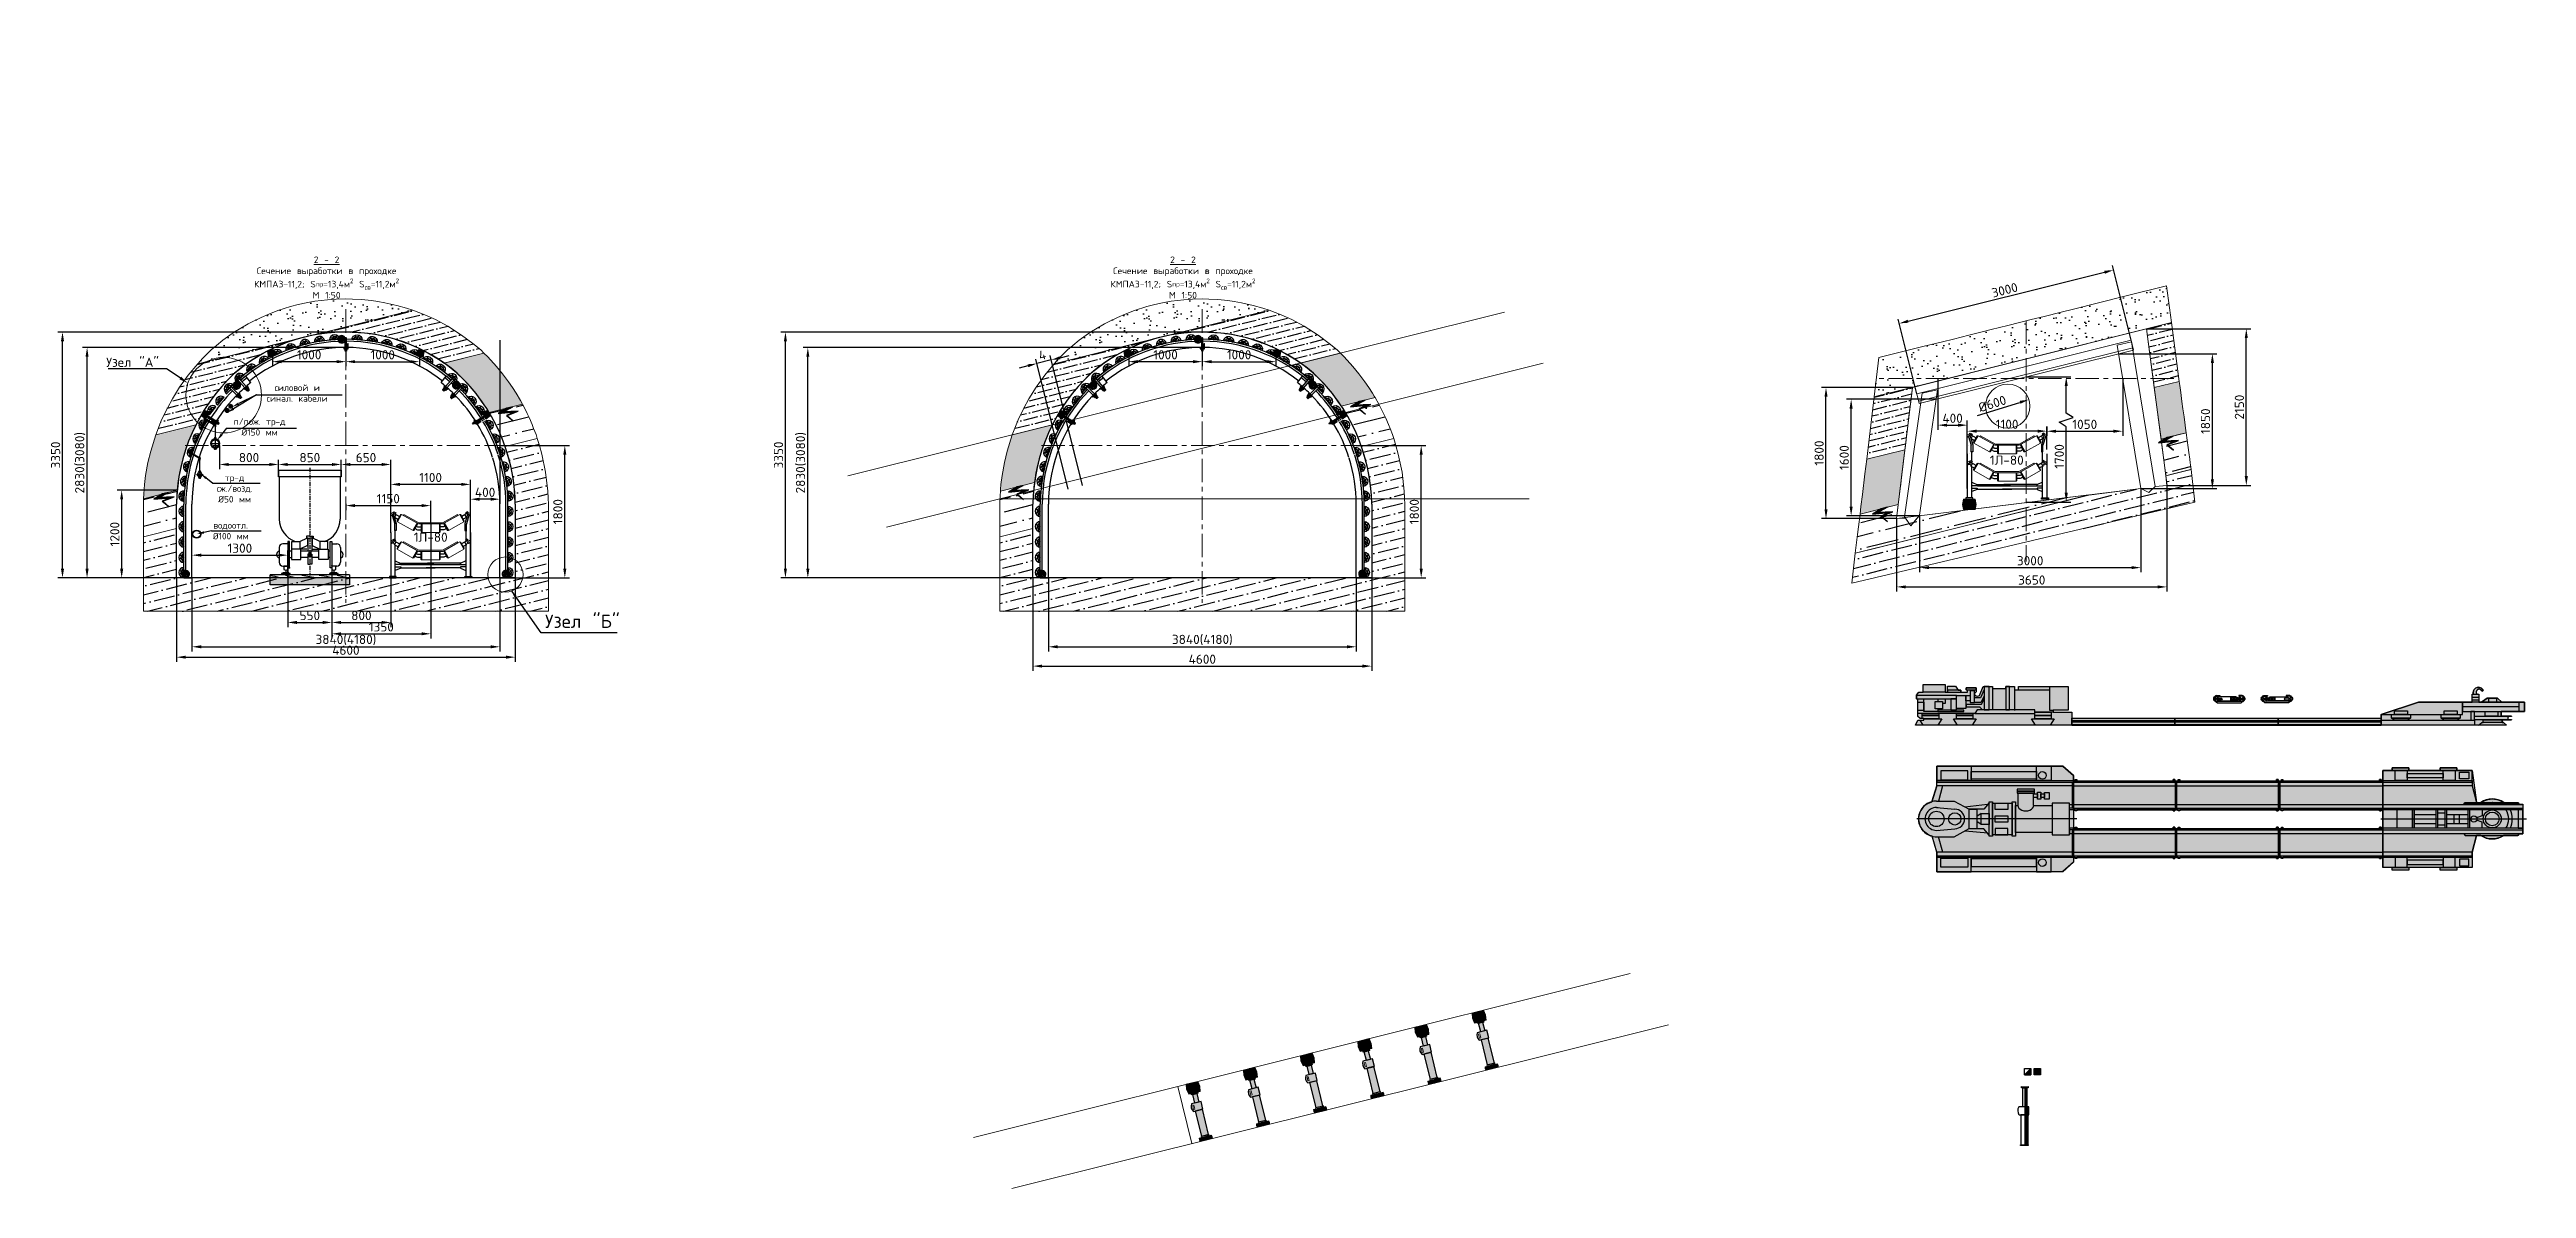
# Model space of a CAD drawing. Header units: millimetres. Extents: x 1757 to 4342, y -1901 to 53.
# Drawn here: x 3028 to 3700, y -1176 to -867 of the extents above; entities that cross this region are included whole.
import ezdxf
from ezdxf import colors
from ezdxf.entities.mleader import LeaderData, LeaderLine
from ezdxf.math import Vec2, Vec3

# ---------------------------------------------------------------- set-up
doc = ezdxf.new("R2010")
doc.units = ezdxf.units.MM
doc.header["$LTSCALE"] = 0.1
for name, pattern in [('ACAD_ISO10W100', [18, 12, -3, 0, -3]), ('IRA2', [4, 2, -1, 0, -1]), ('осеваяX2', [101.6, 63.5, -12.7, 12.7, -12.7])]:
    doc.linetypes.add(name, pattern=pattern)
for name, color, linetype in [('АП-112_22', 5, 'Continuous'), ('АП_138', 7, 'Continuous'), ('ВАГОН', 7, 'Continuous'), ('Д_Распорка', 7, 'Continuous'), ('Контур_112', 252, 'Continuous'), ('М16_Гайка_Конт', 7, 'Continuous'), ('М16_Планка', 7, 'Continuous'), ('М24_Гайка', 7, 'Continuous'), ('М24_Планка', 7, 'Continuous'), ('ОСИ', 1, 'ACAD_ISO10W100'), ('РЕЛЬС', 7, 'Continuous'), ('СКО', 7, 'Continuous'), ('Ско_М16_СВП-22', 7, 'Continuous'), ('Ско_М24', 5, 'Continuous'), ('Уголок_63х63', 7, 'Continuous'), ('ШПАЛА', 252, 'Continuous')]:
    doc.layers.add(name, color=color, linetype=linetype)
doc.layers.add('Размеры', color=7, linetype='Continuous', lineweight=15)
doc.styles.get("Standard").update_dxf_attribs({"font": 'txt.shx'})
doc.styles.add('стиль', font='TAHOMA.TTF')
doc.dimstyles.new('ISO-25', dxfattribs={"dimtxt": 2.5, "dimasz": 2.5, "dimexe": 1.25, "dimexo": 0, "dimtad": 1, "dimdec": 0, "dimtxsty": 'Standard', "dimcen": 2.5, "dimadec": 0, "dimazin": 0, "dimtfac": 1, "dimtdec": 0, "dimtmove": 0, "dimatfit": 3, "dimfxl": 1, "dimarcsym": 0})
pattern_1 = [(14, (-280787.5848, 279728.2447), (2.311551805, 2.2124337317), [3.96875, -0.79375, 0, -0.79375])]
pattern_2 = [(14, (-280787.5848, 279728.2447), (5.085413972, 4.86735421), [8.73125, -1.74625, 0, -1.74625])]
pattern_3 = [(14, (-280555.0172, 279728.2447), (2.311551805, 2.2124337317), [3.96875, -0.79375, 0, -0.79375])]
pattern_4 = [(14, (-280555.0172, 279728.2447), (5.085413972, 4.86735421), [8.73125, -1.74625, 0, -1.74625])]
pattern_5 = [(14, (-280327.546, 279720.4922), (2.311551805, 2.2124337317), [3.96875, -0.79375, 0, -0.79375])]
pattern_6 = [(14, (-280327.546, 279720.4922), (5.085413972, 4.86735421), [8.73125, -1.74625, 0, -1.74625])]

msp = doc.modelspace()

# ---------------------------------------------------------------- texts
at = {"lineweight": 0, "insert": (3477.114, -866.853), "char_height": 1.2, "attachment_point": 1, "style": 'стиль'}
msp.add_mtext('\\A1;', dxfattribs=at)
at = {"color": 7, "lineweight": 0, "attachment_point": 5}
for s, insert, char_height, width in [('\\A1;{\\H1.44x;\\L2 - 2\\l\\PСечение выработки в проходке\\PКМПА3-11,2; S\\H0.69442x;пр\\H1.4401x;=13,4м\\H0.7x;\\S2^ ;\\H1.4285x; S\\H0.7x;\\S^ св;\\H1.4286x;=11,2м\\H0.7x;\\S2^ ;\\H1.4286x;\\PМ 1:50}', (3102.868, -928.77), 1.249941, 51.89635), ('\\A1;{\\H1.44x;\\L2 - 2\\l\\PСечение выработки в проходке\\PКМПА3-11,2; S\\H0.69442x;пр\\H1.4401x;=13,4м\\H0.7x;\\S2^ ;\\H1.4285x; S\\H0.7x;\\S^ св;\\H1.4286x;=11,2м\\H0.7x;\\S2^ ;\\H1.4286x;\\PМ 1:50}', (3335.436, -928.77), 1.249941, 51.89635), ('силовой и\\Pсинал. кабели', (3094.883, -960.164), 1.74992, 18.05981), ('п/пож. тр-д\\P%%C150 мм', (3084.661, -969.364), 1.74992, 18.05981), ('1Л-80', (3559.148, -978.376), 2.4999, 25.79972), ('тр-д \\Pсж./возд.\\P%%C50 мм', (3077.886, -986.092), 1.7499, 18.05981), ('водоотл. \\P%%C100 мм', (3076.829, -997.553), 1.7499, 18.05981), ('1Л-80', (3131.147, -999.301), 2.4999, 25.79972), ('\\A1;{\\H1.44x;Узел "Б"}', (3172.359, -1022.149), 2.49988, 66.59367), ('\\A1;{\\H1.44x;Узел "Б"}', (3172.359, -1022.149), 2.49988, 66.59367)]:
    msp.add_mtext(s, dxfattribs=dict(at, insert=insert, char_height=char_height, width=width))
at = {"lineweight": 15, "insert": (3506.366, -955.701), "char_height": 1.2, "attachment_point": 9, "style": 'стиль'}
msp.add_mtext('\\A1;', dxfattribs=at)

# ---------------------------------------------------------------- blocks, each defined once
blk = doc.blocks.new('*D547')
at = {"color": 0, "lineweight": -2}
for p, q in [((3108.12, -947.79), (3036.58, -947.79)), ((3037.83, -1007.87), (3037.83, -950.29)), ((3066.32, -1010.37), (3036.58, -1010.37))]:
    blk.add_line(p, q, dxfattribs=at)
at = {"color": 0, "lineweight": 15}
for points in [[(3037.41, -950.29), (3038.24, -950.29), (3037.83, -947.79)], [(3037.41, -1007.87), (3038.24, -1007.87), (3037.83, -1010.37)]]:
    blk.add_solid(points, dxfattribs=at)
at = {"layer": 'Defpoints', "color": 0, "lineweight": 15}
for p in [(3037.83, -947.79), (3108.12, -947.79), (3066.32, -1010.37)]:
    blk.add_point(p, dxfattribs=at)
at = {"color": 0, "lineweight": 0, "insert": (3035.95, -979.08), "char_height": 2.5, "attachment_point": 5, "rotation": 90}
blk.add_mtext('2830(3080)', dxfattribs=at)
blk = doc.blocks.new('М16_Гайка')
at = {"layer": 'М16_Гайка_Конт'}
h = blk.add_hatch(color=253, dxfattribs=at)
h.paths.add_polyline_path([(2, -7, 0.267171), (2, -13), (2, -13), (14, -13), (14, -13, 0.267171), (14, -7)])
h.paths.add_polyline_path([(2, 7, 0.133362), (2, -7), (14, -7, 0.133362), (14, 7)])
h.paths.add_polyline_path([(2, 13), (2, 13, 0.267171), (2, 7), (14, 7, 0.267171), (14, 13), (14, 13)])
h.paths.add_polyline_path([(0, 10), (0, 0), (1, 0, -0.066387), (2, 7, -0.267171), (2, 13)])
h.paths.add_polyline_path([(0, 0), (0, -10), (2, -13, -0.267171), (2, -7, -0.066387), (1, 0)])
h.paths.add_polyline_path([(15, 0, -0.066387), (14, -7, -0.267171), (14, -13), (16, -10), (16, 0)])
h.paths.add_polyline_path([(14, 13, -0.267171), (14, 7, -0.066387), (15, 0), (16, 0), (16, 10)])
for p, q in [((2, 13), (0, 10)), ((0, 10), (0, -10)), ((0, 10), (0, -10)), ((0, 0), (1, 0)), ((2, 13), (14, 13)), ((14, 7), (2, 7)), ((14, 13), (16, 10)), ((15, 0), (16, 0)), ((16, 10), (16, -10)), ((16, 10), (16, -10)), ((2, -13), (0, -10)), ((14, -7), (2, -7)), ((14, -13), (2, -13)), ((14, -13), (16, -10))]:
    blk.add_line(p, q, dxfattribs=at)
for centre, radius, start, end in [((8, 10), 6.71, 149.9725, 209.9168), ((27, 0), 25.6, 164.8075, 195.1925), ((8, 10), 6.71, 330.0832, 29.9168), ((-10, 0), 25.6, 344.8075, 15.1925), ((8, -10), 6.71, 150.0832, 210.0275), ((8, -10), 6.71, 330.0832, 29.9168)]:
    blk.add_arc(centre, radius, start, end, dxfattribs=at)
blk = doc.blocks.new('A$C47E9096D')
at = {"layer": 'М24_Гайка'}
blk.add_hatch(color=253, dxfattribs=at).paths.add_polyline_path([(-69, 86), (-74, 88), (-105, 88), (-110, 86), (-110, 69), (-105, 67), (-74, 67), (-69, 69)])
at = {"layer": 'М24_Гайка', "color": 253}
blk.add_lwpolyline([(-74, 88), (-105, 88), (-110, 86), (-110, 69), (-105, 67), (-74, 67), (-69, 69), (-69, 86)], close=True, dxfattribs=at)
at = {"layer": 'М24_Гайка'}
for points in [[(-110, 86), (-105, 88)], [(-110, 86), (-110, 69)], [(-110, 69), (-105, 67)], [(-74, 88), (-105, 88)], [(-74, 67), (-105, 67)], [(-99, 86), (-99, 73)], [(-99, 69), (-99, 82)], [(-89, 88), (-89, 87)], [(-89, 67), (-89, 68)], [(-79, 86), (-79, 73)], [(-79, 69), (-79, 82)], [(-69, 86), (-74, 88)], [(-69, 69), (-74, 67)], [(-69, 86), (-69, 69)]]:
    blk.add_lwpolyline(points, dxfattribs=at)
for centre, radius, start, end in [((-105, 76), 11.3, 63.6373, 116.3627), ((-105, 79), 11.3, 243.6373, 296.3627), ((-89, 45), 41.7, 76.0034, 103.9966), ((-89, 110), 41.7, 256.0034, 283.9966), ((-74, 76), 11.3, 63.6373, 116.3627), ((-74, 79), 11.3, 243.6373, 296.3627)]:
    blk.add_arc(centre, radius, start, end, dxfattribs=at)
blk = doc.blocks.new('Уголок_63х63')
blk.add_lwpolyline([(-6, 32), (-5, 32)])
at = {"layer": 'Уголок_63х63'}
for p, q in [((-63, 4), (-62, 5)), ((-63, 0), (-63, 3)), ((0, 0), (-63, 0)), ((-62, 0), (-58, 6)), ((-13, 6), (-60, 6)), ((-58, 0), (-54, 6)), ((-54, 0), (-50, 6)), ((-50, 0), (-46, 6)), ((-46, 0), (-42, 6)), ((-42, 0), (-38, 6)), ((-38, 0), (-34, 6)), ((-34, 0), (-30, 6)), ((-30, 0), (-26, 6)), ((-26, 0), (-22, 6)), ((-22, 0), (-18, 6)), ((-18, 0), (-14, 6)), ((-14, 0), (-9, 7)), ((-10, 0), (0, 14)), ((-6, 58), (-3, 63)), ((-6, 53), (0, 61)), ((-6, 13), (-6, 60)), ((-6, 48), (0, 56)), ((-6, 43), (0, 51)), ((-6, 37), (0, 45)), ((-6, 32), (0, 40)), ((-6, 27), (0, 35)), ((-6, 22), (0, 30)), ((-6, 16), (0, 24)), ((-6, 10), (0, 19)), ((-6, 0), (0, 8)), ((0, 63), (-3, 63)), ((-2, 0), (0, 3)), ((0, 0), (0, 63))]:
    blk.add_line(p, q, dxfattribs=at)
for centre, radius, start, end in [((-60, 3), 2.7, 90.0004, 180.0004), ((-13, 13), 7, 270.0004, 0.0004), ((-3, 60), 2.7, 90.0004, 180.0004)]:
    blk.add_arc(centre, radius, start, end, dxfattribs=at)
blk = doc.blocks.new('Хомут_М15_Проф')
at = {"layer": 'Ско_М16_СВП-22'}
for p, q in [((-39, 8), (-163, 8)), ((-39, -8), (-163, -8))]:
    blk.add_line(p, q, dxfattribs=at)
blk.add_arc((-163, 0), 8, 90, 270, dxfattribs=at)
blk = doc.blocks.new('pfnzu')
at = {"color": 7, "lineweight": 0}
blk.add_line((142694, -82404), (142694, -82544), dxfattribs=at)
at = {"layer": 'Д_Распорка', "color": 253}
for p, q in [((142653, -82484), (142632, -82504)), ((142655, -82457), (142635, -82439)), ((142694, -82474), (142653, -82484)), ((142694, -82474), (142655, -82457)), ((142671, -82511), (142665, -82537)), ((142694, -82474), (142671, -82511)), ((142680, -82433), (142687, -82404)), ((142694, -82474), (142680, -82433)), ((142694, -82525), (142681, -82543))]:
    blk.add_line(p, q, dxfattribs=at)
at = {"layer": 'Д_Распорка', "color": 7}
blk.add_arc((142696, -82474), 70.2, 91.2316, 268.7684, dxfattribs=at)
at = {"layer": 'Д_Распорка', "color": 253}
blk.add_arc((142696, -82474), 44.2, 91.9563, 268.0437, dxfattribs=at)
blk = doc.blocks.new('*D548')
at = {"color": 0, "lineweight": -2}
for p, q in [((3149.92, -974.38), (3168.82, -974.38)), ((3167.57, -1007.87), (3167.57, -976.88)), ((3149.92, -1010.37), (3168.82, -1010.37))]:
    blk.add_line(p, q, dxfattribs=at)
at = {"color": 0, "lineweight": 15}
for points in [[(3167.15, -976.88), (3167.98, -976.88), (3167.57, -974.38)], [(3167.15, -1007.87), (3167.98, -1007.87), (3167.57, -1010.37)]]:
    blk.add_solid(points, dxfattribs=at)
at = {"layer": 'Defpoints', "color": 0, "lineweight": 15}
for p in [(3149.92, -974.38), (3167.57, -974.38), (3149.92, -1010.37)]:
    blk.add_point(p, dxfattribs=at)
at = {"color": 0, "lineweight": 0, "insert": (3165.69, -992.37), "char_height": 2.5, "attachment_point": 5, "rotation": 90}
blk.add_mtext('1800', dxfattribs=at)
blk = doc.blocks.new('*D549')
at = {"color": 0, "lineweight": -2}
for p, q in [((3066.32, -1010.37), (3066.32, -1030.32)), ((3149.92, -1010.37), (3149.92, -1030.32)), ((3068.82, -1029.07), (3147.42, -1029.07))]:
    blk.add_line(p, q, dxfattribs=at)
at = {"color": 0, "lineweight": 15}
for points in [[(3068.82, -1028.65), (3068.82, -1029.48), (3066.32, -1029.07)], [(3147.42, -1028.65), (3147.42, -1029.48), (3149.92, -1029.07)]]:
    blk.add_solid(points, dxfattribs=at)
at = {"layer": 'Defpoints', "color": 0, "lineweight": 15}
for p in [(3066.32, -1010.37), (3149.92, -1010.37), (3149.92, -1029.07)]:
    blk.add_point(p, dxfattribs=at)
at = {"color": 0, "lineweight": 0, "insert": (3108.12, -1027.19), "char_height": 2.5, "attachment_point": 5}
blk.add_mtext('3840(4180)', dxfattribs=at)
blk = doc.blocks.new('*D542')
at = {"color": 0, "lineweight": -2}
for p, q in [((3073.78, -974.38), (3073.78, -980.8)), ((3076.28, -979.55), (3087.32, -979.55)), ((3089.82, -979.55), (3089.82, -978.3))]:
    blk.add_line(p, q, dxfattribs=at)
at = {"color": 0, "lineweight": 15}
for points in [[(3076.28, -979.14), (3076.28, -979.97), (3073.78, -979.55)], [(3087.32, -979.14), (3087.32, -979.97), (3089.82, -979.55)]]:
    blk.add_solid(points, dxfattribs=at)
at = {"layer": 'Defpoints', "color": 0, "lineweight": 15}
for p in [(3073.78, -974.38), (3089.82, -979.55), (3089.82, -979.55)]:
    blk.add_point(p, dxfattribs=at)
at = {"color": 0, "lineweight": 0, "insert": (3081.8, -977.68), "char_height": 2.5, "attachment_point": 5}
blk.add_mtext('800', dxfattribs=at)
blk = doc.blocks.new('*D550')
at = {"color": 0, "lineweight": -2}
for p, q in [((3089.82, -981.13), (3089.82, -978.3)), ((3092.32, -979.55), (3104.32, -979.55)), ((3106.82, -981.13), (3106.82, -978.3))]:
    blk.add_line(p, q, dxfattribs=at)
at = {"color": 0, "lineweight": 15}
for points in [[(3092.32, -979.14), (3092.32, -979.97), (3089.82, -979.55)], [(3104.32, -979.14), (3104.32, -979.97), (3106.82, -979.55)]]:
    blk.add_solid(points, dxfattribs=at)
at = {"layer": 'Defpoints', "color": 0, "lineweight": 15}
for p in [(3089.82, -981.13), (3106.82, -979.55), (3106.82, -981.13)]:
    blk.add_point(p, dxfattribs=at)
at = {"color": 0, "lineweight": 0, "insert": (3098.32, -977.68), "char_height": 2.5, "attachment_point": 5}
blk.add_mtext('850', dxfattribs=at)
blk = doc.blocks.new('*D551')
at = {"color": 0, "lineweight": -2}
for p, q in [((3149.92, -945.83), (3149.92, -990.23)), ((3141.92, -1010.37), (3141.92, -987.73)), ((3147.42, -988.98), (3144.42, -988.98))]:
    blk.add_line(p, q, dxfattribs=at)
at = {"color": 0, "lineweight": 15}
for points in [[(3144.42, -988.57), (3144.42, -989.4), (3141.92, -988.98)], [(3147.42, -988.57), (3147.42, -989.4), (3149.92, -988.98)]]:
    blk.add_solid(points, dxfattribs=at)
at = {"layer": 'Defpoints', "color": 0, "lineweight": 15}
for p in [(3149.92, -945.83), (3141.92, -988.98), (3141.92, -1010.37)]:
    blk.add_point(p, dxfattribs=at)
at = {"color": 0, "lineweight": 0, "insert": (3145.92, -987.11), "char_height": 2.5, "attachment_point": 5}
blk.add_mtext('400', dxfattribs=at)
blk = doc.blocks.new('*D552')
at = {"color": 0, "lineweight": -2}
for p, q in [((3108.12, -943.58), (3029.9, -943.58)), ((3031.15, -1007.87), (3031.15, -946.08)), ((3108.12, -1010.37), (3029.9, -1010.37))]:
    blk.add_line(p, q, dxfattribs=at)
at = {"color": 0, "lineweight": 15}
for points in [[(3030.74, -946.08), (3031.57, -946.08), (3031.15, -943.58)], [(3030.74, -1007.87), (3031.57, -1007.87), (3031.15, -1010.37)]]:
    blk.add_solid(points, dxfattribs=at)
at = {"layer": 'Defpoints', "color": 0, "lineweight": 15}
for p in [(3031.15, -943.58), (3108.12, -943.58), (3108.12, -1010.37)]:
    blk.add_point(p, dxfattribs=at)
at = {"color": 0, "lineweight": 0, "insert": (3029.28, -976.98), "char_height": 2.5, "attachment_point": 5, "rotation": 90}
blk.add_mtext('3350', dxfattribs=at)
blk = doc.blocks.new('*D559')
at = {"color": 0, "lineweight": -2}
for p, q in [((3062.12, -1010.37), (3062.12, -1033.14)), ((3154.12, -1010.37), (3154.12, -1033.14)), ((3064.62, -1031.89), (3151.62, -1031.89))]:
    blk.add_line(p, q, dxfattribs=at)
at = {"color": 0, "lineweight": 15}
for points in [[(3064.62, -1031.47), (3064.62, -1032.3), (3062.12, -1031.89)], [(3151.62, -1031.47), (3151.62, -1032.3), (3154.12, -1031.89)]]:
    blk.add_solid(points, dxfattribs=at)
at = {"layer": 'Defpoints', "color": 0, "lineweight": 15}
for p in [(3062.12, -1010.37), (3154.12, -1010.37), (3154.12, -1031.89)]:
    blk.add_point(p, dxfattribs=at)
at = {"color": 0, "lineweight": 0, "insert": (3108.12, -1030.01), "char_height": 2.5, "attachment_point": 5}
blk.add_mtext('4600', dxfattribs=at)
blk = doc.blocks.new('*D543')
at = {"color": 0, "lineweight": -2}
for p, q in [((3066.32, -1010.37), (3066.32, -1002.93)), ((3068.82, -1004.18), (3089.82, -1004.18)), ((3092.32, -1010.37), (3092.32, -1002.93))]:
    blk.add_line(p, q, dxfattribs=at)
at = {"color": 0, "lineweight": 15}
for points in [[(3068.82, -1003.76), (3068.82, -1004.6), (3066.32, -1004.18)], [(3089.82, -1003.76), (3089.82, -1004.6), (3092.32, -1004.18)]]:
    blk.add_solid(points, dxfattribs=at)
at = {"layer": 'Defpoints', "color": 0, "lineweight": 15}
for p in [(3092.32, -1004.18), (3066.32, -1010.37), (3092.32, -1010.37)]:
    blk.add_point(p, dxfattribs=at)
at = {"color": 0, "lineweight": 0, "insert": (3079.32, -1002.3), "char_height": 2.5, "attachment_point": 5}
blk.add_mtext('1300', dxfattribs=at)
blk = doc.blocks.new('*D553')
at = {"color": 0, "lineweight": -2}
for p, q in [((3092.32, -1007.13), (3092.32, -1023.71)), ((3104.32, -1007.14), (3104.32, -1023.71)), ((3094.82, -1022.46), (3101.82, -1022.46))]:
    blk.add_line(p, q, dxfattribs=at)
at = {"color": 0, "lineweight": 15}
for points in [[(3094.82, -1022.04), (3094.82, -1022.87), (3092.32, -1022.46)], [(3101.82, -1022.04), (3101.82, -1022.87), (3104.32, -1022.46)]]:
    blk.add_solid(points, dxfattribs=at)
at = {"layer": 'Defpoints', "color": 0, "lineweight": 15}
for p in [(3092.32, -1007.13), (3104.32, -1007.14), (3104.32, -1022.46)]:
    blk.add_point(p, dxfattribs=at)
at = {"color": 0, "lineweight": 0, "insert": (3098.32, -1020.58), "char_height": 2.5, "attachment_point": 5}
blk.add_mtext('550', dxfattribs=at)
blk = doc.blocks.new('S л-80')
at = {"lineweight": 0}
for points in [[(3759, 1067), (3766, 1080), (3969, 966), (4290, 966), (4493, 1080), (4500, 1067), (4294, 951), (3965, 951)], [(3757, 694), (3764, 708), (3968, 593), (4288, 593), (4491, 708), (4499, 694), (4292, 578), (3964, 578)]]:
    blk.add_hatch(color=7, dxfattribs=at).paths.add_polyline_path(points)
at = {"color": 7}
for p, q in [((3596, 1065), (3602, 1062)), ((3602, 1062), (3604, 1073)), ((3605, 1068), (3641, 954)), ((3616, 1101), (3706, 1054)), ((3617, 1100), (3628, 1117)), ((3626, 1075), (3662, 959)), ((3628, 1117), (3654, 1103)), ((3638, 1042), (3685, 1017)), ((3641, 1041), (3660, 1078)), ((3654, 1103), (3645, 1086)), ((4640, 1101), (4550, 1054)), ((4618, 1042), (4571, 1017)), ((4629, 1073), (4594, 959)), ((4615, 1041), (4595, 1078)), ((4627, 1117), (4602, 1103)), ((4602, 1103), (4611, 1086)), ((4649, 1067), (4615, 954)), ((4639, 1100), (4627, 1117)), ((4654, 1062), (4652, 1073)), ((4660, 1065), (4654, 1062)), ((3588, 836), (3588, 238)), ((3588, 836), (3588, 836)), ((3595, 692), (3600, 689)), ((3600, 689), (3602, 700)), ((3615, 729), (3704, 682)), ((3616, 727), (3627, 745)), ((3627, 745), (3652, 730)), ((3640, 669), (3659, 706)), ((3641, 863), (3641, 954)), ((3662, 863), (3641, 863)), ((3652, 730), (3643, 714)), ((3647, 733), (3647, 863)), ((3662, 959), (3662, 863)), ((3946, 962), (3889, 861)), ((3917, 890), (3928, 883)), ((3928, 883), (3938, 877)), ((3936, 923), (3943, 917)), ((3938, 877), (3951, 873)), ((3943, 917), (3951, 914)), ((3951, 914), (3959, 913)), ((3951, 873), (3955, 873)), ((3955, 873), (3999, 873)), ((3959, 913), (3998, 913)), ((4008, 951), (4008, 839)), ((4251, 951), (4251, 836)), ((4304, 873), (4260, 873)), ((4299, 913), (4261, 913)), ((4308, 914), (4299, 913)), ((4308, 873), (4304, 873)), ((4316, 917), (4308, 914)), ((4321, 877), (4308, 873)), ((4313, 962), (4369, 861)), ((4323, 923), (4316, 917)), ((4330, 883), (4321, 877)), ((4342, 890), (4330, 883)), ((4638, 729), (4548, 682)), ((4594, 959), (4594, 863)), ((4594, 863), (4615, 863)), ((4613, 669), (4594, 706)), ((4626, 745), (4601, 730)), ((4601, 730), (4610, 714)), ((4609, 735), (4609, 863)), ((4615, 863), (4615, 954)), ((4637, 727), (4626, 745)), ((4653, 689), (4650, 700)), ((4658, 692), (4653, 689)), ((4668, 836), (4668, 238)), ((3636, 669), (3683, 644)), ((3647, 238), (3647, 664)), ((3648, 449), (3725, 415)), ((3725, 401), (3649, 401)), ((3649, 367), (3722, 367)), ((3722, 350), (3649, 321)), ((3719, 417), (4174, 417)), ((3722, 367), (3722, 350)), ((3722, 353), (4192, 353)), ((3725, 415), (3725, 401)), ((3944, 589), (3888, 489)), ((3916, 518), (3927, 510)), ((3927, 510), (3937, 505)), ((3934, 551), (3942, 545)), ((3937, 505), (3949, 501)), ((3942, 545), (3949, 542)), ((3949, 542), (3958, 540)), ((3949, 501), (3953, 501)), ((3953, 501), (3997, 501)), ((3958, 540), (3997, 540)), ((4006, 578), (4006, 467)), ((4534, 353), (4067, 353)), ((4536, 417), (4085, 417)), ((4249, 578), (4249, 463)), ((4298, 540), (4259, 540)), ((4302, 501), (4259, 501)), ((4306, 542), (4298, 540)), ((4306, 501), (4302, 501)), ((4314, 545), (4306, 542)), ((4319, 505), (4306, 501)), ((4311, 589), (4368, 489)), ((4322, 551), (4314, 545)), ((4329, 510), (4319, 505)), ((4340, 518), (4329, 510)), ((4608, 449), (4531, 415)), ((4531, 415), (4531, 401)), ((4531, 401), (4607, 401)), ((4607, 367), (4534, 367)), ((4534, 367), (4534, 350)), ((4534, 350), (4607, 321)), ((4616, 669), (4570, 644)), ((4609, 238), (4609, 665))]:
    blk.add_line(p, q, dxfattribs=at)
at = {"color": 7, "lineweight": 0}
for p, q in [((3734, 1081), (3678, 980)), ((3965, 951), (3759, 1067)), ((4294, 951), (4500, 1067)), ((4525, 1081), (4581, 980)), ((3733, 708), (3676, 608)), ((4523, 708), (4580, 608))]:
    blk.add_line(p, q, dxfattribs=at)
for points in [[(3638, 1042), (3628, 1078)], [(3759, 1067), (3766, 1080), (3969, 966), (4290, 966), (4493, 1080), (4500, 1067), (4294, 951), (3965, 951), (3759, 1067)], [(4618, 1042), (4628, 1078)], [(3636, 669), (3626, 705)], [(3757, 694), (3764, 708), (3968, 593), (4288, 593), (4491, 708), (4499, 694), (4292, 578), (3964, 578), (3757, 694)], [(4616, 669), (4627, 705)]]:
    blk.add_lwpolyline(points, dxfattribs=at)
for points in [[(3946, 961), (3734, 1081), (3722, 1077), (3674, 992), (3678, 980), (3890, 861), (3902, 864), (3950, 949)], [(4312, 961), (4525, 1081), (4537, 1077), (4585, 992), (4581, 980), (4369, 861), (4357, 864), (4309, 949)], [(3945, 589), (3733, 708), (3720, 705), (3673, 620), (3676, 608), (3888, 488), (3901, 492), (3948, 577)], [(4008, 951), (4251, 951), (4260, 942), (4260, 845), (4251, 836), (4008, 836), (3999, 845), (3999, 942)], [(4311, 589), (4523, 708), (4536, 705), (4583, 620), (4580, 608), (4367, 488), (4355, 492), (4308, 577)], [(4006, 578), (4250, 578), (4259, 569), (4259, 472), (4250, 463), (4006, 463), (3997, 472), (3997, 569)]]:
    blk.add_lwpolyline(points, close=True, dxfattribs=at)
at = {"color": 7, "linetype": 'Continuous', "const_width": 0.6}
for points in [[(3641, 895), (3641, 954), (3587, 954)], [(3641, 895), (3641, 836), (3587, 836)], [(3623, 945), (3591, 950)], [(3623, 845), (3591, 840)], [(4615, 895), (4615, 954), (4668, 954)], [(4615, 895), (4615, 836), (4668, 836)], [(4633, 945), (4665, 950)], [(4633, 845), (4665, 840)]]:
    blk.add_lwpolyline(points, dxfattribs=at)
for points in [[(3587, 954, 0.363107), (3591, 950, 0.363107)], [(3587, 836, -0.363107), (3591, 840, -0.363107)], [(3636, 895), (3636, 936, 0.362126), (3629, 944), (3618, 946)], [(3636, 895), (3636, 854, -0.362126), (3629, 847), (3618, 844)], [(4620, 895), (4620, 936, -0.362126), (4627, 944), (4638, 946)], [(4620, 895), (4620, 854, 0.362126), (4627, 847), (4638, 844)], [(4668, 954, -0.363107), (4665, 950, -0.363107)], [(4668, 836, 0.363107), (4665, 840, 0.363107)]]:
    blk.add_lwpolyline(points, format="xyb", dxfattribs=at)
at = {"color": 7}
blk.add_lwpolyline([(3725, 402), (4531, 402)], dxfattribs=at)
for points in [[(3568, 217), (3661, 217), (3661, 238), (3568, 238)], [(4688, 217), (4595, 217), (4595, 238), (4688, 238)]]:
    blk.add_lwpolyline(points, close=True, dxfattribs=at)
at = {"color": 7, "lineweight": 0}
for centre, radius, start, end in [((3609, 1081), 21, 62.0007, 242.425), ((3617, 1071), 13.2, 33.9155, 170.9358), ((3615, 1071), 10.6, 17.3852, 197.3852), ((4639, 1071), 13.2, 9.0642, 146.0845), ((4639, 1070), 10.6, 343.1425, 163.1425), ((4647, 1081), 21, 297.575, 117.9993), ((3608, 709), 21, 62.0007, 242.425), ((3615, 698), 13.2, 33.9155, 170.9358), ((3614, 699), 10.6, 17.3852, 197.3852), ((3614, 699), 10.5, 347.7199, 335.3648), ((4637, 697), 10.5, 347.7199, 335.3648), ((4637, 698), 13.2, 9.0642, 146.0845), ((4645, 709), 21, 297.575, 117.9993)]:
    blk.add_arc(centre, radius, start, end, dxfattribs=at)
blk = doc.blocks.new('*D544')
at = {"color": 0, "lineweight": -2}
for p, q in [((3120.32, -998.1), (3120.32, -983.71)), ((3139.42, -984.96), (3122.82, -984.96)), ((3141.92, -992.9), (3141.92, -983.71))]:
    blk.add_line(p, q, dxfattribs=at)
at = {"color": 0, "lineweight": 15}
for points in [[(3122.82, -984.54), (3122.82, -985.38), (3120.32, -984.96)], [(3139.42, -984.54), (3139.42, -985.38), (3141.92, -984.96)]]:
    blk.add_solid(points, dxfattribs=at)
at = {"layer": 'Defpoints', "color": 0, "lineweight": 15}
for p in [(3120.32, -984.96), (3141.92, -992.9), (3120.32, -998.1)]:
    blk.add_point(p, dxfattribs=at)
at = {"color": 0, "lineweight": 0, "insert": (3131.12, -983.08), "char_height": 2.5, "attachment_point": 5}
blk.add_mtext('1100', dxfattribs=at)
blk = doc.blocks.new('*D554')
at = {"color": 0, "lineweight": -2}
for p, q in [((3106.82, -982.04), (3106.82, -978.3)), ((3109.32, -979.55), (3117.82, -979.55)), ((3120.32, -991.28), (3120.32, -978.3))]:
    blk.add_line(p, q, dxfattribs=at)
at = {"color": 0, "lineweight": 15}
for points in [[(3109.32, -979.14), (3109.32, -979.97), (3106.82, -979.55)], [(3117.82, -979.14), (3117.82, -979.97), (3120.32, -979.55)]]:
    blk.add_solid(points, dxfattribs=at)
at = {"layer": 'Defpoints', "color": 0, "lineweight": 15}
for p in [(3106.82, -982.04), (3120.32, -979.55), (3120.32, -991.28)]:
    blk.add_point(p, dxfattribs=at)
at = {"color": 0, "lineweight": 0, "insert": (3113.57, -977.68), "char_height": 2.5, "attachment_point": 5}
blk.add_mtext('650', dxfattribs=at)
blk = doc.blocks.new('*D555')
at = {"color": 0, "lineweight": -2}
for p, q in [((3104.32, -1008.08), (3104.32, -1023.71)), ((3120.32, -1006.24), (3120.32, -1023.71)), ((3106.82, -1022.46), (3117.82, -1022.46))]:
    blk.add_line(p, q, dxfattribs=at)
at = {"color": 0, "lineweight": 15}
for points in [[(3106.82, -1022.04), (3106.82, -1022.87), (3104.32, -1022.46)], [(3117.82, -1022.04), (3117.82, -1022.87), (3120.32, -1022.46)]]:
    blk.add_solid(points, dxfattribs=at)
at = {"layer": 'Defpoints', "color": 0, "lineweight": 15}
for p in [(3104.32, -1008.08), (3120.32, -1006.24), (3120.32, -1022.46)]:
    blk.add_point(p, dxfattribs=at)
at = {"color": 0, "lineweight": 0, "insert": (3112.32, -1020.58), "char_height": 2.5, "attachment_point": 5}
blk.add_mtext('800', dxfattribs=at)
blk = doc.blocks.new('*D545')
at = {"color": 0, "lineweight": -2}
for p, q in [((3131.15, -995.44), (3131.15, -1026.79)), ((3104.32, -1008.08), (3104.32, -1026.79)), ((3106.82, -1025.54), (3128.65, -1025.54))]:
    blk.add_line(p, q, dxfattribs=at)
at = {"color": 0, "lineweight": 15}
for points in [[(3106.82, -1025.12), (3106.82, -1025.95), (3104.32, -1025.54)], [(3128.65, -1025.12), (3128.65, -1025.95), (3131.15, -1025.54)]]:
    blk.add_solid(points, dxfattribs=at)
at = {"layer": 'Defpoints', "color": 0, "lineweight": 15}
for p in [(3131.15, -995.44), (3104.32, -1008.08), (3131.15, -1025.54)]:
    blk.add_point(p, dxfattribs=at)
at = {"color": 0, "lineweight": 0, "insert": (3117.73, -1023.66), "char_height": 2.5, "attachment_point": 5}
blk.add_mtext('1350', dxfattribs=at)
blk = doc.blocks.new('*D556')
at = {"color": 0, "lineweight": -2}
for p, q in [((3108.12, -990.26), (3108.12, -991.97)), ((3110.62, -990.72), (3128.65, -990.72)), ((3131.15, -995.44), (3131.15, -989.47))]:
    blk.add_line(p, q, dxfattribs=at)
at = {"color": 0, "lineweight": 15}
for points in [[(3110.62, -990.3), (3110.62, -991.13), (3108.12, -990.72)], [(3128.65, -990.3), (3128.65, -991.13), (3131.15, -990.72)]]:
    blk.add_solid(points, dxfattribs=at)
at = {"layer": 'Defpoints', "color": 0, "lineweight": 15}
for p in [(3108.12, -990.26), (3131.15, -990.72), (3131.15, -995.44)]:
    blk.add_point(p, dxfattribs=at)
at = {"color": 0, "lineweight": 0, "insert": (3119.63, -988.84), "char_height": 2.5, "attachment_point": 5}
blk.add_mtext('1150', dxfattribs=at)
blk = doc.blocks.new('*D557')
at = {"color": 0, "lineweight": -2}
for p, q in [((3062.32, -986.56), (3045.98, -986.56)), ((3047.23, -1007.87), (3047.23, -989.06)), ((3066.32, -1010.37), (3045.98, -1010.37))]:
    blk.add_line(p, q, dxfattribs=at)
at = {"color": 0, "lineweight": 15}
for points in [[(3046.81, -989.06), (3047.64, -989.06), (3047.23, -986.56)], [(3046.81, -1007.87), (3047.64, -1007.87), (3047.23, -1010.37)]]:
    blk.add_solid(points, dxfattribs=at)
at = {"layer": 'Defpoints', "color": 0, "lineweight": 15}
for p in [(3047.23, -986.56), (3062.32, -986.56), (3066.32, -1010.37)]:
    blk.add_point(p, dxfattribs=at)
at = {"color": 0, "lineweight": 0, "insert": (3045.35, -998.47), "char_height": 2.5, "attachment_point": 5, "rotation": 90}
blk.add_mtext('1200', dxfattribs=at)
blk = doc.blocks.new('*D558')
at = {"color": 0, "lineweight": -2}
for p, q in [((3088.14, -948.31), (3088.14, -952.88)), ((3108.12, -947.79), (3108.12, -952.88)), ((3105.62, -951.63), (3090.64, -951.63))]:
    blk.add_line(p, q, dxfattribs=at)
at = {"color": 0, "lineweight": 15}
for points in [[(3090.64, -951.21), (3090.64, -952.04), (3088.14, -951.63)], [(3105.62, -951.21), (3105.62, -952.04), (3108.12, -951.63)]]:
    blk.add_solid(points, dxfattribs=at)
at = {"layer": 'Defpoints', "color": 0, "lineweight": 15}
for p in [(3088.14, -948.31), (3108.12, -947.79), (3088.14, -951.63)]:
    blk.add_point(p, dxfattribs=at)
at = {"color": 0, "lineweight": 0, "insert": (3098.13, -949.75), "char_height": 2.5, "attachment_point": 5}
blk.add_mtext('1000', dxfattribs=at)
blk = doc.blocks.new('*D546')
at = {"color": 0, "lineweight": -2}
for p, q in [((3108.12, -947.79), (3108.12, -952.88)), ((3128.09, -948.31), (3128.09, -952.88)), ((3110.62, -951.63), (3125.59, -951.63))]:
    blk.add_line(p, q, dxfattribs=at)
at = {"color": 0, "lineweight": 15}
for points in [[(3110.62, -951.21), (3110.62, -952.04), (3108.12, -951.63)], [(3125.59, -951.21), (3125.59, -952.04), (3128.09, -951.63)]]:
    blk.add_solid(points, dxfattribs=at)
at = {"layer": 'Defpoints', "color": 0, "lineweight": 15}
for p in [(3108.12, -947.79), (3128.09, -948.31), (3128.09, -951.63)]:
    blk.add_point(p, dxfattribs=at)
at = {"color": 0, "lineweight": 0, "insert": (3118.11, -949.75), "char_height": 2.5, "attachment_point": 5, "rotation": 360}
blk.add_mtext('1000', dxfattribs=at)
blk = doc.blocks.new('*D564')
at = {"color": 0, "lineweight": -2}
for p, q in [((3340.69, -947.79), (3232.31, -947.79)), ((3233.56, -1007.87), (3233.56, -950.29)), ((3298.89, -1010.37), (3232.31, -1010.37))]:
    blk.add_line(p, q, dxfattribs=at)
at = {"color": 0, "lineweight": 15}
for points in [[(3233.15, -950.29), (3233.98, -950.29), (3233.56, -947.79)], [(3233.15, -1007.87), (3233.98, -1007.87), (3233.56, -1010.37)]]:
    blk.add_solid(points, dxfattribs=at)
at = {"layer": 'Defpoints', "color": 0, "lineweight": 15}
for p in [(3233.56, -947.79), (3340.69, -947.79), (3298.89, -1010.37)]:
    blk.add_point(p, dxfattribs=at)
at = {"color": 0, "lineweight": 0, "insert": (3231.69, -979.08), "char_height": 2.5, "attachment_point": 5, "rotation": 90}
blk.add_mtext('2830(3080)', dxfattribs=at)
blk = doc.blocks.new('*D565')
at = {"color": 0, "lineweight": -2}
for p, q in [((3382.48, -974.38), (3401.38, -974.38)), ((3400.13, -1007.87), (3400.13, -976.88)), ((3382.48, -1010.37), (3401.38, -1010.37))]:
    blk.add_line(p, q, dxfattribs=at)
at = {"color": 0, "lineweight": 15}
for points in [[(3399.72, -976.88), (3400.55, -976.88), (3400.13, -974.38)], [(3399.72, -1007.87), (3400.55, -1007.87), (3400.13, -1010.37)]]:
    blk.add_solid(points, dxfattribs=at)
at = {"layer": 'Defpoints', "color": 0, "lineweight": 15}
for p in [(3382.48, -974.38), (3400.13, -974.38), (3382.48, -1010.37)]:
    blk.add_point(p, dxfattribs=at)
at = {"color": 0, "lineweight": 0, "insert": (3398.26, -992.37), "char_height": 2.5, "attachment_point": 5, "rotation": 90}
blk.add_mtext('1800', dxfattribs=at)
blk = doc.blocks.new('*D566')
at = {"color": 0, "lineweight": -2}
for p, q in [((3298.89, -1010.37), (3298.89, -1030.32)), ((3382.48, -1010.37), (3382.48, -1030.32)), ((3301.39, -1029.07), (3379.98, -1029.07))]:
    blk.add_line(p, q, dxfattribs=at)
at = {"color": 0, "lineweight": 15}
for points in [[(3301.39, -1028.65), (3301.39, -1029.48), (3298.89, -1029.07)], [(3379.98, -1028.65), (3379.98, -1029.48), (3382.48, -1029.07)]]:
    blk.add_solid(points, dxfattribs=at)
at = {"layer": 'Defpoints', "color": 0, "lineweight": 15}
for p in [(3298.89, -1010.37), (3382.48, -1010.37), (3382.48, -1029.07)]:
    blk.add_point(p, dxfattribs=at)
at = {"color": 0, "lineweight": 0, "insert": (3340.69, -1027.19), "char_height": 2.5, "attachment_point": 5}
blk.add_mtext('3840(4180)', dxfattribs=at)
blk = doc.blocks.new('*D562')
at = {"color": 0, "lineweight": -2}
for p, q in [((3340.69, -943.58), (3226.23, -943.58)), ((3227.48, -1007.87), (3227.48, -946.08)), ((3340.69, -1010.37), (3226.23, -1010.37))]:
    blk.add_line(p, q, dxfattribs=at)
at = {"color": 0, "lineweight": 15}
for points in [[(3227.06, -946.08), (3227.89, -946.08), (3227.48, -943.58)], [(3227.06, -1007.87), (3227.89, -1007.87), (3227.48, -1010.37)]]:
    blk.add_solid(points, dxfattribs=at)
at = {"layer": 'Defpoints', "color": 0, "lineweight": 15}
for p in [(3227.48, -943.58), (3340.69, -943.58), (3340.69, -1010.37)]:
    blk.add_point(p, dxfattribs=at)
at = {"color": 0, "lineweight": 0, "insert": (3225.6, -976.98), "char_height": 2.5, "attachment_point": 5, "rotation": 90}
blk.add_mtext('3350', dxfattribs=at)
blk = doc.blocks.new('*D560')
at = {"color": 0, "lineweight": -2}
for p, q in [((3294.69, -1010.37), (3294.69, -1035.56)), ((3386.68, -1010.37), (3386.68, -1035.56)), ((3297.19, -1034.31), (3384.18, -1034.31))]:
    blk.add_line(p, q, dxfattribs=at)
at = {"color": 0, "lineweight": 15}
for points in [[(3297.19, -1033.9), (3297.19, -1034.73), (3294.69, -1034.31)], [(3384.18, -1033.9), (3384.18, -1034.73), (3386.68, -1034.31)]]:
    blk.add_solid(points, dxfattribs=at)
at = {"layer": 'Defpoints', "color": 0, "lineweight": 15}
for p in [(3294.69, -1010.37), (3386.68, -1010.37), (3386.68, -1034.31)]:
    blk.add_point(p, dxfattribs=at)
at = {"color": 0, "lineweight": 0, "insert": (3340.69, -1032.44), "char_height": 2.5, "attachment_point": 5}
blk.add_mtext('4600', dxfattribs=at)
blk = doc.blocks.new('*D563')
at = {"color": 0, "lineweight": -2}
for p, q in [((3320.71, -948.31), (3320.71, -952.88)), ((3340.69, -947.79), (3340.69, -952.88)), ((3338.19, -951.63), (3323.21, -951.63))]:
    blk.add_line(p, q, dxfattribs=at)
at = {"color": 0, "lineweight": 15}
for points in [[(3323.21, -951.21), (3323.21, -952.04), (3320.71, -951.63)], [(3338.19, -951.21), (3338.19, -952.04), (3340.69, -951.63)]]:
    blk.add_solid(points, dxfattribs=at)
at = {"layer": 'Defpoints', "color": 0, "lineweight": 15}
for p in [(3320.71, -948.31), (3340.69, -947.79), (3320.71, -951.63)]:
    blk.add_point(p, dxfattribs=at)
at = {"color": 0, "lineweight": 0, "insert": (3330.7, -949.75), "char_height": 2.5, "attachment_point": 5}
blk.add_mtext('1000', dxfattribs=at)
blk = doc.blocks.new('*D561')
at = {"color": 0, "lineweight": -2}
for p, q in [((3340.69, -947.79), (3340.69, -952.88)), ((3360.66, -948.31), (3360.66, -952.88)), ((3343.19, -951.63), (3358.16, -951.63))]:
    blk.add_line(p, q, dxfattribs=at)
at = {"color": 0, "lineweight": 15}
for points in [[(3343.19, -951.21), (3343.19, -952.04), (3340.69, -951.63)], [(3358.16, -951.21), (3358.16, -952.04), (3360.66, -951.63)]]:
    blk.add_solid(points, dxfattribs=at)
at = {"layer": 'Defpoints', "color": 0, "lineweight": 15}
for p in [(3340.69, -947.79), (3360.66, -948.31), (3360.66, -951.63)]:
    blk.add_point(p, dxfattribs=at)
at = {"color": 0, "lineweight": 0, "insert": (3350.67, -949.75), "char_height": 2.5, "attachment_point": 5, "rotation": 360}
blk.add_mtext('1000', dxfattribs=at)
blk = doc.blocks.new('*D567')
at = {"color": 0, "linetype": 'ByBlock', "lineweight": -2}
for p, q in [((3293.34, -952.74), (3290.92, -953.35)), ((3304.27, -986.23), (3295.46, -950.92)), ((3299.65, -951.17), (3295.77, -952.14)), ((3308.15, -985.26), (3299.35, -949.96)), ((3302.07, -950.56), (3304.5, -949.96))]:
    blk.add_line(p, q, dxfattribs=at)
at = {"color": 0, "linetype": 'ByBlock', "lineweight": 15}
for points in [[(3293.24, -952.34), (3293.44, -953.14), (3295.77, -952.14)], [(3301.97, -950.16), (3302.17, -950.97), (3299.65, -951.17)]]:
    blk.add_solid(points, dxfattribs=at)
at = {"layer": 'Defpoints', "color": 0, "linetype": 'ByBlock', "lineweight": 15}
for p in [(3295.77, -952.14), (3304.27, -986.23), (3308.15, -985.26)]:
    blk.add_point(p, dxfattribs=at)
at = {"color": 0, "linetype": 'ByBlock', "lineweight": 15, "insert": (3297.25, -949.83), "char_height": 2.5, "attachment_point": 5, "rotation": 14}
blk.add_mtext('4', dxfattribs=at)
blk = doc.blocks.new('Стойка временная')
blk.add_hatch(color=0).paths.add_polyline_path([(65, -772), (153, -772), (153, -684)])
for points in [[(153, -772), (65, -772), (65, -684), (153, -684)], [(65, -772), (153, -772), (153, -684), (153, -684)]]:
    blk.add_lwpolyline(points, close=True)
blk = doc.blocks.new('Стойка постоянная')
at = {"true_color": 0xffffff}
blk.add_hatch(color=7, dxfattribs=at).paths.add_polyline_path([(285, -772), (197, -772), (197, -684), (285, -684)])
blk.add_lwpolyline([(285, -772), (197, -772), (197, -684), (285, -684)], close=True)
blk = doc.blocks.new('Стойка постоянная 2')
at = {"linetype": 'ByBlock', "lineweight": 15, "true_color": 0xffffff}
h = blk.add_hatch(color=7, dxfattribs=at)
h.paths.add_polyline_path([(3340.63, -1161.69), (3342.85, -1161.69), (3342.85, -1162.03), (3340.63, -1162.03)])
h.paths.add_polyline_path([(3340.44, -1153.04), (3340.78, -1153.04), (3340.78, -1154.14), (3340.44, -1154.14)], flags=16)
h.paths.add_polyline_path([(3342.74, -1154.67), (3340.74, -1154.67), (3340.74, -1161.69), (3342.74, -1161.69)])
h.paths.add_polyline_path([(3341.19, -1150.16), (3342.29, -1150.16), (3342.29, -1152.56), (3341.19, -1152.56)])
h.paths.add_polyline_path([(3340.85, -1149.83), (3341.41, -1149.93), (3342.11, -1149.93), (3342.62, -1149.83), (3342.62, -1150.16), (3340.85, -1150.16)])
edge = h.paths.add_edge_path()
edge.add_arc((3341.77, -1153.58), 1.87, 146.73033, 215.62828)
edge.add_line((3340.26, -1154.67), (3342.91, -1154.67))
edge.add_line((3342.91, -1154.67), (3342.91, -1152.56))
edge.add_line((3342.91, -1152.56), (3340.21, -1152.56))
for points in [[(3340.85, -1149.83), (3341.41, -1149.93), (3342.11, -1149.93), (3342.62, -1149.83), (3342.62, -1150.16), (3340.85, -1150.16), (3340.85, -1149.83)], [(3340.26, -1154.67), (3342.91, -1154.67), (3342.91, -1152.56), (3340.21, -1152.56)]]:
    blk.add_lwpolyline(points)
for points in [[(3341.19, -1150.16), (3342.29, -1150.16), (3342.29, -1152.56), (3341.19, -1152.56)], [(3342.74, -1154.67), (3340.74, -1154.67), (3340.74, -1161.69), (3342.74, -1161.69)]]:
    blk.add_lwpolyline(points, close=True)
at = {"color": 7, "linetype": 'ByBlock', "lineweight": 15}
for points in [[(3340.44, -1153.04), (3340.78, -1153.04), (3340.78, -1154.14), (3340.44, -1154.14)], [(3340.63, -1161.69), (3342.85, -1161.69), (3342.85, -1162.03), (3340.63, -1162.03)]]:
    blk.add_lwpolyline(points, close=True, dxfattribs=at)
blk.add_arc((3341.77, -1153.58), 1.87, 146.73033, 215.62828)
blk = doc.blocks.new('Стойка временная 2')
for points in [[(60, -858), (34, -863), (17, -863), (17, -875), (43, -875), (60, -875)], [(17, -1135), (43, -1135), (43, -875), (17, -875)], [(68, -1135), (17, -1135), (17, -1240), (60, -1240), (68, -1240)], [(60, -1240), (17, -1240), (17, -1647), (60, -1647)], [(17, -1647), (17, -1658), (62, -1658), (62, -1647)]]:
    blk.add_hatch(color=256).paths.add_polyline_path(points)
blk.add_line((17, -863), (17, -1658))
for points in [[(-29, -858), (-1, -863), (34, -863), (60, -858), (60, -875), (-29, -875), (-29, -858)], [(-64, -1240), (68, -1240), (68, -1135), (-67, -1135)]]:
    blk.add_lwpolyline(points)
for points in [[(-12, -875), (43, -875), (43, -1135), (-12, -1135)], [(60, -1240), (-41, -1240), (-41, -1647), (60, -1647)], [(-43, -1647), (62, -1647), (62, -1658), (-43, -1658)]]:
    blk.add_lwpolyline(points, close=True)
blk.add_arc((11, -1186), 93.4, 146.7303, 215.6283)
blk = doc.blocks.new('S ш.бруса')
at = {"linetype": 'ByBlock', "lineweight": 15}
blk.add_hatch(color=254, dxfattribs=at).paths.add_polyline_path([(3323.21, -1143.74), (3323.45, -1142.34), (3326.65, -1142.34), (3326.88, -1143.74), (3326.65, -1145.14), (3323.45, -1145.14)])
at = {"color": 7, "linetype": 'ByBlock', "lineweight": 15}
for points in [[(3323.21, -1143.74), (3323.45, -1142.34), (3326.65, -1142.34), (3326.88, -1143.74), (3326.65, -1145.14), (3323.45, -1145.14), (3323.21, -1143.74)], [(3325.05, -1145.14), (3324.28, -1144.32), (3324.13, -1143.38), (3323.41, -1142.57)], [(3325.05, -1145.14), (3325.31, -1144.47), (3325.89, -1143.98), (3326.34, -1142.86), (3326.69, -1142.59)]]:
    blk.add_lwpolyline(points, dxfattribs=at)
for radius, start, end in [(1.82, 20.62921, 159.37079), (2.8, 52.7386, 127.2614), (0.883, 0, 180)]:
    blk.add_arc((3325.05, -1145.14), radius, start, end, dxfattribs=at)
blk = doc.blocks.new('S доски')
at = {"linetype": 'ByBlock', "lineweight": 15}
blk.add_hatch(color=254, dxfattribs=at).paths.add_polyline_path([(3353.75, -1170.59), (3353.83, -1170.1), (3357.27, -1170.1), (3357.35, -1170.59), (3357.27, -1171.08), (3353.83, -1171.08)])
at = {"color": 7, "linetype": 'ByBlock', "lineweight": 15}
for points in [[(3353.75, -1170.59), (3353.83, -1170.1), (3357.27, -1170.1), (3357.35, -1170.59), (3357.27, -1171.08), (3353.83, -1171.08), (3353.75, -1170.59)], [(3355.55, -1171.08), (3355.28, -1170.79), (3355.23, -1170.46), (3354.91, -1170.1)], [(3355.55, -1171.08), (3355.65, -1170.84), (3355.85, -1170.67), (3356, -1170.28), (3356.24, -1170.1)], [(3355.55, -1171.08), (3354.87, -1170.94), (3354.27, -1170.59), (3353.77, -1170.5)], [(3355.55, -1171.08), (3356.27, -1171), (3356.78, -1170.79), (3357.33, -1170.73)]]:
    blk.add_lwpolyline(points, dxfattribs=at)
for radius, start, end in [(1.74, 145.80965, 175.84826), (0.98, 0, 180), (1.74, 4.15174, 34.19035), (0.309, 0, 180)]:
    blk.add_arc((3355.55, -1171.08), radius, start, end, dxfattribs=at)
blk = doc.blocks.new('*D575')
at = {"color": 0, "lineweight": -2}
for p, q in [((3548.44, -973.81), (3548.44, -969.25)), ((3567.54, -970.5), (3550.94, -970.5)), ((3570.04, -975.5), (3570.04, -969.25))]:
    blk.add_line(p, q, dxfattribs=at)
at = {"color": 0, "lineweight": 15}
for points in [[(3550.94, -970.09), (3550.94, -970.92), (3548.44, -970.5)], [(3567.54, -970.09), (3567.54, -970.92), (3570.04, -970.5)]]:
    blk.add_solid(points, dxfattribs=at)
at = {"layer": 'Defpoints', "color": 0, "lineweight": 15}
for p in [(3548.44, -970.5), (3548.44, -973.81), (3570.04, -975.5)]:
    blk.add_point(p, dxfattribs=at)
at = {"color": 0, "lineweight": 0, "insert": (3559.24, -968.63), "char_height": 2.5, "attachment_point": 5}
blk.add_mtext('1100', dxfattribs=at)
blk = doc.blocks.new('*D576')
at = {"color": 0, "linetype": 'ByBlock', "lineweight": -2}
for p, q in [((3595.53, -986.11), (3595.53, -1008.82)), ((3535.49, -993.3), (3535.49, -1008.82)), ((3537.99, -1007.57), (3593.03, -1007.57))]:
    blk.add_line(p, q, dxfattribs=at)
at = {"color": 0, "linetype": 'ByBlock', "lineweight": 15}
for points in [[(3537.99, -1007.15), (3537.99, -1007.98), (3535.49, -1007.57)], [(3593.03, -1007.15), (3593.03, -1007.98), (3595.53, -1007.57)]]:
    blk.add_solid(points, dxfattribs=at)
at = {"layer": 'Defpoints', "color": 0, "linetype": 'ByBlock', "lineweight": 15}
for p in [(3595.53, -986.11), (3535.49, -993.3), (3595.53, -1007.57)]:
    blk.add_point(p, dxfattribs=at)
at = {"color": 0, "linetype": 'ByBlock', "lineweight": 15, "insert": (3565.51, -1005.69), "char_height": 2.5, "attachment_point": 5}
blk.add_mtext('3000', dxfattribs=at)
blk = doc.blocks.new('*D577')
at = {"color": 0, "linetype": 'ByBlock', "lineweight": -2}
for p, q in [((3532.36, -940.65), (3585.72, -927.34)), ((3592.91, -945.83), (3587.85, -925.52)), ((3534.69, -960.35), (3529.63, -940.04))]:
    blk.add_line(p, q, dxfattribs=at)
at = {"color": 0, "linetype": 'ByBlock', "lineweight": 15}
for points in [[(3585.62, -926.94), (3585.82, -927.75), (3588.15, -926.74)], [(3532.25, -940.24), (3532.46, -941.05), (3529.93, -941.25)]]:
    blk.add_solid(points, dxfattribs=at)
at = {"layer": 'Defpoints', "color": 0, "linetype": 'ByBlock', "lineweight": 15}
for p in [(3588.15, -926.74), (3592.91, -945.83), (3534.69, -960.35)]:
    blk.add_point(p, dxfattribs=at)
at = {"color": 0, "linetype": 'ByBlock', "lineweight": 15, "insert": (3558.58, -932.18), "char_height": 2.5, "attachment_point": 5, "rotation": 14}
blk.add_mtext('3000', dxfattribs=at)
blk = doc.blocks.new('*D578')
at = {"color": 0, "lineweight": -2}
for p, q in [((3540.44, -956.18), (3540.44, -970.12)), ((3548.44, -986.08), (3548.44, -967.62)), ((3542.94, -968.87), (3545.94, -968.87))]:
    blk.add_line(p, q, dxfattribs=at)
at = {"color": 0, "lineweight": 15}
for points in [[(3542.94, -968.46), (3542.94, -969.29), (3540.44, -968.87)], [(3545.94, -968.46), (3545.94, -969.29), (3548.44, -968.87)]]:
    blk.add_solid(points, dxfattribs=at)
at = {"layer": 'Defpoints', "color": 0, "lineweight": 15}
for p in [(3540.44, -956.18), (3548.44, -968.87), (3548.44, -986.08)]:
    blk.add_point(p, dxfattribs=at)
at = {"color": 0, "lineweight": 0, "insert": (3544.44, -967), "char_height": 2.5, "attachment_point": 5}
blk.add_mtext('400', dxfattribs=at)
blk = doc.blocks.new('*D579')
at = {"color": 0, "linetype": 'ByBlock', "lineweight": -2}
blk.add_line((3551.21, -966.27), (3562.74, -962.68), dxfattribs=at)
at = {"color": 0, "linetype": 'ByBlock', "lineweight": 15}
blk.add_solid([(3562.62, -962.28), (3562.87, -963.08), (3565.13, -961.94)], dxfattribs=at)
at = {"layer": 'Defpoints', "color": 0, "linetype": 'ByBlock', "lineweight": 15}
for p in [(3553.67, -965.5), (3565.13, -961.94)]:
    blk.add_point(p, dxfattribs=at)
at = {"color": 0, "linetype": 'ByBlock', "lineweight": 15, "insert": (3555.22, -963.06), "char_height": 2.5, "attachment_point": 5, "rotation": 17.28853}
blk.add_mtext('%%C600', dxfattribs=at)
blk = doc.blocks.new('*D580')
at = {"color": 0, "linetype": 'ByBlock', "lineweight": -2}
for p, q in [((3564.41, -955.75), (3576.55, -955.75)), ((3575.3, -965.58), (3575.3, -958.25)), ((3573.42, -968.08), (3577.17, -966.83)), ((3575.3, -969.33), (3573.42, -968.08)), ((3577.17, -966.83), (3575.3, -965.58)), ((3575.3, -987.25), (3575.3, -969.33)), ((3564.41, -989.75), (3576.55, -989.75))]:
    blk.add_line(p, q, dxfattribs=at)
at = {"color": 0, "linetype": 'ByBlock', "lineweight": 15}
for points in [[(3574.88, -958.25), (3575.72, -958.25), (3575.3, -955.75)], [(3574.88, -987.25), (3575.72, -987.25), (3575.3, -989.75)]]:
    blk.add_solid(points, dxfattribs=at)
at = {"layer": 'Defpoints', "color": 0, "linetype": 'ByBlock', "lineweight": 15}
for p in [(3564.41, -955.75), (3575.3, -955.75), (3564.41, -989.75)]:
    blk.add_point(p, dxfattribs=at)
at = {"color": 0, "linetype": 'ByBlock', "lineweight": 15, "insert": (3573.42, -977.37), "char_height": 2.5, "attachment_point": 5, "rotation": 90}
blk.add_mtext('1700', dxfattribs=at)
blk = doc.blocks.new('*D581')
at = {"color": 0, "linetype": 'ByBlock', "lineweight": -2}
for p, q in [((3590.63, -956.18), (3590.63, -971.77)), ((3570.04, -969.25), (3570.04, -971.77)), ((3572.54, -970.52), (3588.13, -970.52))]:
    blk.add_line(p, q, dxfattribs=at)
at = {"color": 0, "linetype": 'ByBlock', "lineweight": 15}
for points in [[(3572.54, -970.11), (3572.54, -970.94), (3570.04, -970.52)], [(3588.13, -970.11), (3588.13, -970.94), (3590.63, -970.52)]]:
    blk.add_solid(points, dxfattribs=at)
at = {"layer": 'Defpoints', "color": 0, "linetype": 'ByBlock', "lineweight": 15}
for p in [(3590.63, -956.18), (3570.04, -969.25), (3590.63, -970.52)]:
    blk.add_point(p, dxfattribs=at)
at = {"color": 0, "linetype": 'ByBlock', "lineweight": 15, "insert": (3580.33, -968.65), "char_height": 2.5, "attachment_point": 5}
blk.add_mtext('1050', dxfattribs=at)
blk = doc.blocks.new('*D582')
at = {"color": 0, "linetype": 'ByBlock', "lineweight": -2}
for p, q in [((3602.62, -985.23), (3602.62, -1014.05)), ((3529.23, -994.25), (3529.23, -1014.05)), ((3531.73, -1012.8), (3600.12, -1012.8))]:
    blk.add_line(p, q, dxfattribs=at)
at = {"color": 0, "linetype": 'ByBlock', "lineweight": 15}
for points in [[(3531.73, -1012.39), (3531.73, -1013.22), (3529.23, -1012.8)], [(3600.12, -1012.39), (3600.12, -1013.22), (3602.62, -1012.8)]]:
    blk.add_solid(points, dxfattribs=at)
at = {"layer": 'Defpoints', "color": 0, "linetype": 'ByBlock', "lineweight": 15}
for p in [(3602.62, -985.23), (3529.23, -994.25), (3602.62, -1012.8)]:
    blk.add_point(p, dxfattribs=at)
at = {"color": 0, "linetype": 'ByBlock', "lineweight": 15, "insert": (3565.93, -1010.93), "char_height": 2.5, "attachment_point": 5}
blk.add_mtext('3650', dxfattribs=at)
blk = doc.blocks.new('*D583')
at = {"color": 0, "linetype": 'ByBlock', "lineweight": -2}
for p, q in [((3533.53, -958.65), (3508.81, -958.65)), ((3510.06, -991.75), (3510.06, -961.15)), ((3529.23, -994.25), (3508.81, -994.25))]:
    blk.add_line(p, q, dxfattribs=at)
at = {"color": 0, "linetype": 'ByBlock', "lineweight": 15}
for points in [[(3509.65, -961.15), (3510.48, -961.15), (3510.06, -958.65)], [(3509.65, -991.75), (3510.48, -991.75), (3510.06, -994.25)]]:
    blk.add_solid(points, dxfattribs=at)
at = {"layer": 'Defpoints', "color": 0, "linetype": 'ByBlock', "lineweight": 15}
for p in [(3510.06, -958.65), (3533.53, -958.65), (3529.23, -994.25)]:
    blk.add_point(p, dxfattribs=at)
at = {"color": 0, "linetype": 'ByBlock', "lineweight": 15, "insert": (3508.19, -976.45), "char_height": 2.5, "attachment_point": 5, "rotation": 90}
blk.add_mtext('1800', dxfattribs=at)
blk = doc.blocks.new('*D584')
at = {"color": 0, "linetype": 'ByBlock', "lineweight": -2}
for p, q in [((3539.97, -961.85), (3515.64, -961.85)), ((3516.89, -991), (3516.89, -964.35)), ((3535.32, -993.5), (3515.64, -993.5))]:
    blk.add_line(p, q, dxfattribs=at)
at = {"color": 0, "linetype": 'ByBlock', "lineweight": 15}
for points in [[(3516.47, -964.35), (3517.3, -964.35), (3516.89, -961.85)], [(3516.47, -991), (3517.3, -991), (3516.89, -993.5)]]:
    blk.add_solid(points, dxfattribs=at)
at = {"layer": 'Defpoints', "color": 0, "linetype": 'ByBlock', "lineweight": 15}
for p in [(3516.89, -961.85), (3539.97, -961.85), (3535.32, -993.5)]:
    blk.add_point(p, dxfattribs=at)
at = {"color": 0, "linetype": 'ByBlock', "lineweight": 15, "insert": (3515.01, -977.68), "char_height": 2.5, "attachment_point": 5, "rotation": 90}
blk.add_mtext('1600', dxfattribs=at)
blk = doc.blocks.new('*D585')
at = {"color": 0, "linetype": 'ByBlock', "lineweight": -2}
for p, q in [((3597.07, -942.71), (3625.45, -942.71)), ((3624.2, -982.72), (3624.2, -945.21)), ((3602.74, -985.22), (3625.45, -985.22))]:
    blk.add_line(p, q, dxfattribs=at)
at = {"color": 0, "linetype": 'ByBlock', "lineweight": 15}
for points in [[(3623.78, -945.21), (3624.62, -945.21), (3624.2, -942.71)], [(3623.78, -982.72), (3624.62, -982.72), (3624.2, -985.22)]]:
    blk.add_solid(points, dxfattribs=at)
at = {"layer": 'Defpoints', "color": 0, "linetype": 'ByBlock', "lineweight": 15}
for p in [(3597.07, -942.71), (3624.2, -942.71), (3602.74, -985.22)]:
    blk.add_point(p, dxfattribs=at)
at = {"color": 0, "linetype": 'ByBlock', "lineweight": 15, "insert": (3622.32, -963.97), "char_height": 2.5, "attachment_point": 5, "rotation": 90}
blk.add_mtext('2150', dxfattribs=at)
blk = doc.blocks.new('*D586')
at = {"color": 0, "linetype": 'ByBlock', "lineweight": -2}
for p, q in [((3589.53, -949.5), (3616.24, -949.5)), ((3614.99, -983.61), (3614.99, -952)), ((3595.53, -986.11), (3616.24, -986.11))]:
    blk.add_line(p, q, dxfattribs=at)
at = {"color": 0, "linetype": 'ByBlock', "lineweight": 15}
for points in [[(3614.57, -952), (3615.41, -952), (3614.99, -949.5)], [(3614.57, -983.61), (3615.41, -983.61), (3614.99, -986.11)]]:
    blk.add_solid(points, dxfattribs=at)
at = {"layer": 'Defpoints', "color": 0, "linetype": 'ByBlock', "lineweight": 15}
for p in [(3589.53, -949.5), (3614.99, -949.5), (3595.53, -986.11)]:
    blk.add_point(p, dxfattribs=at)
at = {"color": 0, "linetype": 'ByBlock', "lineweight": 15, "insert": (3613.12, -967.8), "char_height": 2.5, "attachment_point": 5, "rotation": 90}
blk.add_mtext('1850', dxfattribs=at)
blk = doc.blocks.new('Рештак СК38')
blk.add_hatch(color=254).paths.add_polyline_path([(-514, 595), (-492, 595), (-492, 610), (-470, 610), (-470, 595), (841, 595), (841, 610), (863, 610), (863, 595), (886, 595), (886, 201), (863, 201), (863, 186), (841, 186), (841, 201), (-470, 201), (-470, 186), (-492, 186), (-492, 201), (-514, 201), (-514, 222), (-529, 236), (-529, 559), (-514, 575)])
for p, q in [((-514, 595), (886, 595)), ((-514, 201), (-514, 595)), ((-514, 575), (886, 575)), ((-514, 527), (886, 527)), ((886, 201), (886, 595)), ((-514, 270), (886, 270)), ((-514, 222), (886, 222)), ((-514, 201), (863, 201))]:
    blk.add_line(p, q)
for points in [[(-514, 595), (-492, 595), (-492, 610), (-470, 610), (-470, 595), (841, 595), (841, 610), (863, 610), (863, 595), (886, 595), (886, 201), (863, 201), (863, 186), (841, 186), (841, 201), (-470, 201), (-470, 186), (-492, 186), (-492, 201), (-514, 201), (-514, 222), (-529, 236), (-529, 559), (-514, 575), (-514, 595), (-514, 595)], [(-514, 222), (-529, 236), (-529, 559), (-514, 575)]]:
    blk.add_lwpolyline(points)
for points in [[(-492, 595), (-492, 610), (-470, 610), (-470, 595)], [(863, 595), (863, 610), (841, 610), (841, 595)], [(-492, 186), (-492, 201), (-470, 201), (-470, 186)], [(863, 186), (863, 201), (841, 201), (841, 186)]]:
    blk.add_lwpolyline(points, close=True)
blk = doc.blocks.new('Привод 1')
blk.add_hatch(color=254).paths.add_polyline_path([(54, -1734), (1766, -1734), (1908, -1861), (1908, -3038), (1766, -3164), (54, -3165), (54, -2901), (-11, -2684), (-55, -2669), (-128, -2616), (-152, -2587), (-171, -2553), (-185, -2517), (-193, -2475), (-194, -2449), (-193, -2422), (-186, -2387), (-174, -2353), (-157, -2320), (-133, -2289), (-102, -2259), (-68, -2237), (-13, -2215), (54, -1998)])
for p, q in [((54, -1998), (-13, -2215)), ((54, -1929), (1908, -1929)), ((54, -1998), (54, -1946)), ((1908, -1998), (54, -1998)), ((131, -1998), (75, -2208)), ((1908, -1946), (1908, -1998)), ((1908, -1987), (1908, -2911)), ((1908, -2302), (1856, -2302)), ((54, -2901), (-11, -2684)), ((1908, -2597), (1856, -2597)), ((1908, -2901), (54, -2901)), ((54, -2901), (54, -2953)), ((54, -2970), (1908, -2970)), ((133, -2901), (76, -2691)), ((1908, -2953), (1908, -2901))]:
    blk.add_line(p, q)
for points in [[(54, -1734), (1766, -1734), (1908, -1861), (1908, -3038), (1766, -3164), (54, -3165), (54, -2901), (-11, -2684), (-55, -2669), (-128, -2616), (-152, -2587), (-171, -2553), (-185, -2517), (-193, -2475), (-194, -2449), (-193, -2422), (-186, -2387), (-174, -2353), (-157, -2320), (-133, -2289), (-102, -2259), (-68, -2237), (-13, -2215), (54, -1998), (54, -1734), (1766, -1734), (1908, -1861), (1908, -1861)], [(54, -1734), (54, -1949), (1908, -1949), (1908, -1861), (1766, -1734), (54, -1734), (54, -1949)], [(47, -2208), (288, -2208), (493, -2318)], [(47, -2294), (297, -2316)], [(743, -2254), (435, -2287)], [(765, -2228), (691, -2318), (493, -2318)], [(1368, -2265), (1617, -2265), (1617, -2634), (1119, -2634), (1119, -2265), (1155, -2265)], [(1367, -2265), (1367, -2099), (1155, -2099), (1155, -2265)], [(1953, -2449), (-218, -2449)], [(47, -2605), (297, -2582)], [(48, -2691), (289, -2690), (493, -2579)], [(744, -2644), (436, -2613)], [(765, -2670), (691, -2581), (493, -2581)], [(654, -2373), (595, -2415)], [(654, -2526), (595, -2484)], [(54, -3165), (54, -2950), (1908, -2950), (1908, -3038), (1766, -3165), (54, -3165), (54, -2950)]]:
    blk.add_lwpolyline(points)
for points in [[(54, -1734), (520, -1734), (520, -1929), (54, -1929)], [(476, -1796), (107, -1796), (107, -1919), (476, -1919)], [(520, -1804), (1405, -1804), (1405, -1907), (520, -1907)], [(1405, -1734), (1605, -1734), (1605, -1929), (1405, -1929)], [(493, -2318), (595, -2318), (595, -2581), (493, -2581)], [(765, -2217), (808, -2217), (808, -2682), (765, -2682)], [(808, -2235), (1075, -2235), (1075, -2664), (808, -2664)], [(847, -2235), (1019, -2235), (1019, -2322), (847, -2322)], [(1075, -2217), (1119, -2217), (1119, -2682), (1075, -2682)], [(1145, -2072), (1377, -2072), (1377, -2046), (1145, -2046)], [(1145, -2099), (1377, -2099), (1377, -2072), (1145, -2072)], [(1367, -2109), (1418, -2109), (1418, -2158), (1367, -2158)], [(1418, -2084), (1464, -2084), (1464, -2182), (1418, -2182)], [(1464, -2109), (1516, -2109), (1516, -2158), (1464, -2158)], [(1516, -2089), (1580, -2089), (1580, -2178), (1516, -2178)], [(1856, -2234), (1617, -2234), (1617, -2665), (1856, -2665)], [(1856, -2254), (1908, -2254), (1908, -2323), (1856, -2323)], [(654, -2373), (765, -2373), (765, -2526), (654, -2526)], [(847, -2406), (1019, -2406), (1019, -2493), (847, -2493)], [(847, -2664), (1019, -2664), (1019, -2577), (847, -2577)], [(1856, -2645), (1908, -2645), (1908, -2576), (1856, -2576)], [(54, -3165), (520, -3165), (520, -2970), (54, -2970)], [(476, -3102), (107, -3102), (107, -2980), (476, -2980)], [(520, -3095), (1405, -3095), (1405, -2992), (520, -2992)], [(1405, -3165), (1605, -3165), (1605, -2970), (1405, -2970)]]:
    blk.add_lwpolyline(points, close=True)
for centre, radius in [((1487, -1858), 51.7), ((47, -2449), 104), ((297, -2449), 83.9), ((1487, -3041), 51.7)]:
    blk.add_circle(centre, radius)
for centre, radius, start, end in [((47, -2449), 242, 90, 274.2295), ((47, -2449), 155, 80.4588, 279.5412), ((297, -2449), 133, 270, 90)]:
    blk.add_arc(centre, radius, start, end)
blk.add_ellipse((1261, -2265), major_axis=(-107, 0), ratio=0.693578, start_param=0, end_param=3.141593)
blk = doc.blocks.new('Привод 2')
blk.add_hatch(color=254).paths.add_polyline_path([(-235, -1175), (-207, -1108), (-123, -1108), (-123, -1083), (-172, -1083), (-207, -1056), (-207, -830), (-224, -816), (-224, -768), (-191, -728), (-134, -728), (-134, -623), (167, -623), (167, -728), (197, -728), (197, -647), (308, -647), (341, -698), (379, -698), (379, -727), (468, -727), (468, -708), (453, -694), (453, -668), (588, -668), (588, -722), (565, -744), (565, -764), (589, -777), (611, -783), (632, -774), (680, -649), (811, -649), (811, -679), (991, -679), (991, -649), (1107, -649), (1107, -695), (1160, -695), (1160, -651), (1836, -651), (1836, -973), (1632, -973), (1632, -999), (1886, -999), (1886, -1175)])
blk.add_line((167, -728), (-134, -728))
for points in [[(-235, -1175), (-207, -1108), (-123, -1108), (-123, -1083), (-172, -1083), (-207, -1056), (-207, -830), (-224, -816), (-224, -768), (-191, -728), (-134, -728), (-134, -623), (167, -623), (167, -728), (197, -728), (197, -647), (308, -647), (341, -698), (379, -698), (379, -727), (468, -727), (468, -708), (453, -694), (453, -668), (588, -668), (588, -722), (565, -744), (565, -764), (589, -777), (611, -783), (632, -774), (680, -649), (811, -649), (811, -679), (991, -679), (991, -649), (1107, -649), (1107, -695), (1160, -695), (1160, -651), (1836, -651), (1836, -973), (1632, -973), (1632, -999), (1886, -999), (1886, -1175), (-235, -1175)], [(-235, -1175), (-207, -1108), (-123, -1108), (-123, -1083), (-172, -1083), (-207, -1056), (-207, -830), (-224, -816), (-224, -768), (-191, -728), (-134, -728), (-134, -623), (167, -623), (167, -728), (197, -728), (197, -647), (308, -647), (341, -698), (379, -698), (379, -727), (468, -727), (468, -708), (453, -694), (453, -668), (588, -668), (588, -722), (565, -744), (565, -764), (589, -777), (611, -783), (632, -774), (680, -649), (811, -649), (811, -679), (991, -679), (991, -649), (1107, -649), (1107, -695), (1160, -695), (1160, -651), (1836, -651), (1836, -973), (1632, -973), (1632, -999), (1886, -999), (1886, -1175), (-235, -1175)], [(1584, -651), (1584, -972), (1632, -973)], [(1632, -999), (1609, -999), (1382, -999), (1382, -967), (600, -967), (569, -1016), (-207, -1016)], [(68, -955), (68, -990), (-123, -990), (-123, -816), (68, -816), (68, -856)], [(168, -816), (168, -880), (130, -880)], [(640, -933), (457, -933), (457, -891), (658, -891)], [(695, -693), (645, -804), (565, -804)], [(695, -780), (650, -868), (565, -868)], [(671, -967), (638, -930)], [(658, -891), (695, -821)], [(1107, -695), (1107, -975)], [(1160, -695), (1584, -695)], [(-123, -1089), (120, -1089), (66, -1175), (-132, -1175), (-174, -1108)], [(-145, -1083), (-145, -1044), (78, -1044), (78, -1089), (-123, -1089)], [(569, -1016), (1382, -1016)]]:
    blk.add_lwpolyline(points)
for points in [[(588, -668), (453, -668), (453, -694), (588, -694)], [(762, -649), (695, -649), (695, -967), (762, -967)], [(762, -649), (811, -649), (811, -967), (762, -967)], [(1040, -649), (991, -649), (991, -967), (1040, -967)], [(1040, -649), (1107, -649), (1107, -967), (1040, -967)], [(320, -773), (-224, -773), (-224, -816), (320, -816)], [(-207, -864), (-123, -864), (-123, -974), (-207, -974)], [(31, -856), (130, -856), (130, -955), (31, -955)], [(68, -990), (418, -990), (418, -971), (68, -971)], [(379, -698), (197, -698), (197, -728), (379, -728)], [(320, -816), (243, -816), (243, -971), (320, -971)], [(320, -773), (445, -773), (445, -950), (320, -950)], [(445, -773), (505, -773), (505, -843), (445, -843)], [(565, -711), (505, -711), (505, -868), (565, -868)], [(1382, -999), (1605, -999), (1605, -1044), (1382, -1044)], [(-145, -1016), (78, -1016), (78, -1044), (-145, -1044)], [(279, -1089), (585, -1089), (531, -1175), (333, -1175)], [(320, -1016), (544, -1016), (544, -1044), (320, -1044)], [(320, -1044), (544, -1044), (544, -1089), (320, -1089)], [(1340, -1088), (1646, -1088), (1592, -1175), (1394, -1175)], [(1382, -1044), (1605, -1044), (1605, -1088), (1382, -1088)]]:
    blk.add_lwpolyline(points, close=True)
blk = doc.blocks.new('Концевая 1')
blk.add_hatch(color=254).paths.add_polyline_path([(6843, -1819), (6969, -1819), (6969, -1782), (7197, -1782), (7197, -1819), (7621, -1819), (7621, -1782), (7849, -1782), (7849, -1819), (8055, -1819), (8114, -2255), (8174, -2255), (8201, -2239), (8228, -2226), (8256, -2217), (8284, -2210), (8301, -2208), (8322, -2207), (8330, -2207), (8359, -2208), (8374, -2210), (8394, -2214), (8410, -2219), (8425, -2224), (8440, -2230), (8455, -2237), (8469, -2245), (8485, -2255), (8678, -2255), (8694, -2277), (8747, -2277), (8747, -2680), (8694, -2680), (8678, -2702), (8485, -2702), (8463, -2716), (8436, -2729), (8401, -2741), (8374, -2747), (8351, -2750), (8330, -2750), (8299, -2749), (8266, -2743), (8239, -2735), (8211, -2723), (8192, -2713), (8174, -2702), (8114, -2702), (8055, -2930), (8055, -3138), (7849, -3138), (7849, -3175), (7621, -3175), (7621, -3138), (7197, -3138), (7197, -3175), (6969, -3175), (6969, -3138), (6843, -3138)])
for p, q in [((6843, -1819), (6843, -3138)), ((6843, -2331), (8747, -2331)), ((8694, -2277), (7943, -2277)), ((8055, -2027), (8114, -2255)), ((6843, -2626), (8747, -2626)), ((7273, -2418), (7562, -2418)), ((7273, -2539), (7562, -2539)), ((7590, -2397), (7685, -2397)), ((7590, -2560), (7685, -2560)), ((7713, -2418), (7997, -2418)), ((7713, -2539), (7997, -2539)), ((7809, -2418), (7809, -2539)), ((7882, -2418), (7882, -2539)), ((8694, -2680), (7943, -2680)), ((8055, -2930), (8114, -2702))]:
    blk.add_line(p, q)
for points in [[(6843, -1819), (6969, -1819), (6969, -1782), (7197, -1782), (7197, -1819), (7621, -1819), (7621, -1782), (7849, -1782), (7849, -1819), (8055, -1819), (8114, -2255), (8174, -2255), (8201, -2239), (8228, -2226), (8256, -2217), (8284, -2210), (8301, -2208), (8322, -2207), (8330, -2207), (8359, -2208), (8374, -2210), (8394, -2214), (8410, -2219), (8425, -2224), (8440, -2230), (8455, -2237), (8469, -2245), (8485, -2255), (8678, -2255), (8694, -2277), (8747, -2277), (8747, -2680), (8694, -2680), (8678, -2702), (8485, -2702), (8463, -2716), (8436, -2729), (8401, -2741), (8374, -2747), (8351, -2750), (8330, -2750), (8299, -2749), (8266, -2743), (8239, -2735), (8211, -2723), (8192, -2713), (8174, -2702), (8114, -2702), (8055, -2930), (8055, -3138), (7849, -3138), (7849, -3175), (7621, -3175), (7621, -3138), (7197, -3138), (7197, -3175), (6969, -3175), (6969, -3138), (6843, -3138), (6843, -1819)], [(7033, -2352), (7033, -2605)], [(7246, -2352), (7246, -2605)], [(7246, -2605), (7246, -2352)], [(7273, -2605), (7273, -2352)], [(7562, -2352), (7562, -2605)], [(7590, -2605), (7590, -2352)], [(7685, -2352), (7685, -2605)], [(7713, -2605), (7713, -2352)], [(7938, -2283), (7960, -2255), (8678, -2255), (8694, -2277), (8747, -2277), (8747, -2478)], [(7997, -2352), (7997, -2605)], [(8025, -2605), (8025, -2352)], [(8191, -2352), (8191, -2436), (8118, -2464)], [(6816, -2478), (8794, -2478)], [(7938, -2674), (7960, -2702), (8678, -2702), (8694, -2680), (8747, -2680), (8747, -2478)], [(8191, -2605), (8191, -2521), (8118, -2493)]]:
    blk.add_lwpolyline(points)
for points in [[(6843, -1978), (8055, -1978), (8055, -1819), (6843, -1819)], [(6843, -1958), (8055, -1958), (8055, -2027), (6843, -2027)], [(6969, -1819), (7197, -1819), (7197, -1782), (6969, -1782)], [(7011, -1819), (7173, -1819), (7173, -1958), (7011, -1958)], [(7173, -1861), (7663, -1861), (7663, -1918), (7173, -1918)], [(7621, -1819), (7849, -1819), (7849, -1782), (7621, -1782)], [(7663, -1819), (7826, -1819), (7826, -1958), (7663, -1958)], [(7884, -1843), (8013, -1843), (8013, -1934), (7884, -1934)], [(6843, -2283), (8747, -2283), (8747, -2352), (6843, -2352)], [(8747, -2352), (8683, -2352), (8683, -2605), (8747, -2605)], [(6843, -2674), (8747, -2674), (8747, -2605), (6843, -2605)], [(6843, -2999), (8055, -2999), (8055, -2930), (6843, -2930)], [(6843, -2979), (8055, -2979), (8055, -3138), (6843, -3138)], [(7011, -3138), (7173, -3138), (7173, -2999), (7011, -2999)], [(7663, -3138), (7826, -3138), (7826, -2999), (7663, -2999)], [(7884, -3114), (8013, -3114), (8013, -3023), (7884, -3023)], [(6969, -3138), (7197, -3138), (7197, -3175), (6969, -3175)], [(7173, -3096), (7663, -3096), (7663, -3039), (7173, -3039)], [(7621, -3138), (7849, -3138), (7849, -3175), (7621, -3175)]]:
    blk.add_lwpolyline(points, close=True)
for centre, radius in [((8080, -2478), 41.5), ((8330, -2478), 122), ((8330, -2478), 92.7)]:
    blk.add_circle(centre, radius)
for radius, start, end in [(272, 55.1029, 124.8971), (223, 89.7293, 90.2707), (223, 325.5314, 34.4662), (272, 332.3426, 27.656), (272, 235.1029, 304.8971), (223, 269.7293, 270.2707)]:
    blk.add_arc((8330, -2478), radius, start, end)
blk = doc.blocks.new('Концевая 2')
blk.add_hatch(color=254).paths.add_polyline_path([(6833, -1348), (6833, -1206), (7342, -1038), (8071, -1038), (8071, -929), (8084, -929), (8084, -906), (8087, -886), (8097, -866), (8108, -853), (8120, -844), (8135, -838), (8145, -836), (8159, -835), (8175, -838), (8190, -844), (8203, -854), (8214, -866), (8217, -875), (8216, -879), (8214, -883), (8210, -885), (8206, -886), (8204, -886), (8200, -884), (8197, -881), (8195, -878), (8190, -872), (8183, -867), (8176, -863), (8167, -861), (8163, -861), (8152, -863), (8146, -865), (8141, -868), (8136, -872), (8131, -877), (8128, -882), (8125, -892), (8124, -898), (8124, -905), (8126, -913), (8128, -918), (8131, -923), (8133, -926), (8136, -929), (8161, -929), (8161, -1038), (8194, -1038), (8273, -982), (8412, -982), (8470, -1038), (8779, -1038), (8779, -1163), (8462, -1164), (8462, -1226), (8602, -1226), (8602, -1230), (8565, -1230), (8560, -1233), (8556, -1239), (8556, -1239), (8553, -1248), (8553, -1257), (8555, -1263), (8559, -1267), (8562, -1271), (8565, -1273), (8602, -1273), (8602, -1277), (8475, -1277), (8475, -1314), (8493, -1314), (8535, -1348)])
for p, q in [((8084, -906), (8084, -929)), ((6833, -1206), (6833, -1282)), ((8709, -1100), (7939, -1100))]:
    blk.add_line(p, q)
for points in [[(6833, -1348), (6833, -1206), (7342, -1038), (8071, -1038), (8071, -929), (8084, -929), (8084, -906), (8087, -886), (8097, -866), (8108, -853), (8120, -844), (8135, -838), (8145, -836), (8159, -835), (8175, -838), (8190, -844), (8203, -854), (8214, -866), (8217, -875), (8216, -879), (8214, -883), (8210, -885), (8206, -886), (8204, -886), (8200, -884), (8197, -881), (8195, -878), (8190, -872), (8183, -867), (8176, -863), (8167, -861), (8163, -861), (8152, -863), (8146, -865), (8141, -868), (8136, -872), (8131, -877), (8128, -882), (8125, -892), (8124, -898), (8124, -905), (8126, -913), (8128, -918), (8131, -923), (8133, -926), (8136, -929), (8161, -929), (8161, -1038), (8194, -1038), (8273, -982), (8412, -982), (8470, -1038), (8779, -1038), (8779, -1163), (8462, -1164), (8462, -1226), (8602, -1226), (8602, -1230), (8565, -1230), (8560, -1233), (8556, -1239), (8556, -1239), (8553, -1248), (8553, -1257), (8555, -1263), (8559, -1267), (8562, -1271), (8565, -1273), (8602, -1273), (8602, -1277), (8475, -1277), (8475, -1314), (8493, -1314), (8535, -1348), (6833, -1348)], [(8602, -1277), (8102, -1277), (8102, -1225), (8602, -1226)], [(8156, -1348), (8199, -1314), (8217, -1314), (8217, -1277), (8217, -1277)], [(8602, -1226), (8462, -1226), (8462, -1164)], [(8535, -1348), (8493, -1314), (8475, -1314), (8475, -1277), (8602, -1277)]]:
    blk.add_lwpolyline(points)
for points in [[(8071, -929), (8161, -929), (8161, -1038), (8071, -1038)], [(8071, -968), (8161, -968), (8161, -1008), (8071, -1008)], [(8194, -1038), (8470, -1038), (8412, -982), (8273, -982)], [(8295, -982), (8401, -982), (8401, -1038), (8295, -1038)], [(6833, -1206), (7939, -1206), (7939, -1038), (7342, -1038)], [(6833, -1282), (8102, -1282), (8102, -1348), (6833, -1348)], [(6975, -1206), (7231, -1206), (7231, -1252), (6975, -1252)], [(6975, -1252), (7231, -1252), (7191, -1282), (7015, -1282)], [(7015, -1156), (7191, -1156), (7191, -1206), (7015, -1206)], [(7650, -1206), (7906, -1206), (7906, -1252), (7650, -1252)], [(7650, -1252), (7906, -1252), (7866, -1282), (7690, -1282)], [(7690, -1156), (7866, -1156), (7866, -1206), (7690, -1206)], [(8779, -1038), (7939, -1038), (7939, -1163), (8779, -1163)], [(8051, -1282), (8102, -1282), (8102, -1163), (8051, -1163)], [(8475, -1314), (8217, -1314), (8217, -1277), (8475, -1277)], [(8246, -1164), (8416, -1164), (8416, -1225), (8246, -1225)], [(8709, -1038), (8779, -1038), (8779, -1163), (8709, -1163)]]:
    blk.add_lwpolyline(points, close=True)
for centre, radius, start, end in [((8155, -906), 71.1, 32.1576, 180), ((8163, -900), 39.1, 29.0566, 226.6944), ((8206, -875), 11.3, 215.9403, 34.8396), ((8578, -1251), 25.5, 90, 270)]:
    blk.add_arc(centre, radius, start, end)
blk = doc.blocks.new('S рештака')
for p, q in [((1149, 393), (1149, 376)), ((1157, 393), (1157, 376)), ((1185, 351), (1538, 351)), ((1233, 427), (1233, 417)), ((1490, 427), (1490, 417)), ((1565, 393), (1565, 376)), ((1573, 393), (1573, 376)), ((1201, 330), (1524, 330))]:
    blk.add_line(p, q)
for points in [[(1185, 427), (1233, 427)], [(1185, 417), (1233, 417)], [(1185, 341), (1201, 330), (1524, 330), (1538, 341)], [(1198, 397), (1198, 367), (1222, 354), (1451, 354), (1476, 367), (1476, 397), (1451, 409), (1222, 409), (1198, 397)], [(1198, 393), (1255, 393), (1264, 382), (1255, 370), (1198, 370)], [(1458, 403), (1476, 390), (1526, 390)], [(1458, 361), (1476, 373), (1526, 373)], [(1538, 427), (1490, 427)], [(1538, 417), (1490, 417)]]:
    blk.add_lwpolyline(points)
for points in [[(1384, 403), (1458, 403), (1458, 361), (1384, 361)], [(1404, 398), (1391, 390), (1391, 374), (1404, 366), (1418, 374), (1418, 390)], [(1442, 398), (1429, 390), (1429, 374), (1442, 366), (1456, 374), (1456, 390)]]:
    blk.add_lwpolyline(points, close=True)
for centre, radius in [((1404, 382), 13.6), ((1442, 382), 13.6), ((1502, 400), 9.69), ((1502, 363), 9.69)]:
    blk.add_circle(centre, radius)
for centre, radius, start, end in [((1169, 392), 19.9, 103.4134, 177.7491), ((1169, 377), 19.9, 182.2509, 256.5866), ((1169, 392), 11.9, 113.3572, 177.7491), ((1169, 377), 11.9, 182.2509, 246.6428), ((1185, 407), 20.9, 90, 235.4625), ((1185, 362), 20.9, 124.5375, 270), ((1167, 384), 7.75, 319.7515, 40.2485), ((1185, 407), 10.9, 90, 240), ((1185, 362), 10.9, 120, 270), ((1167, 384), 17.8, 313.923, 46.077), ((1526, 382), 8.66, 270, 90), ((1538, 407), 20.9, 304.5375, 90), ((1538, 407), 10.9, 300, 90), ((1556, 384), 17.8, 133.923, 226.077), ((1538, 362), 20.9, 270, 55.4625), ((1538, 362), 10.9, 270, 60), ((1556, 384), 7.75, 139.7515, 220.2485), ((1554, 392), 19.9, 2.2509, 76.5866), ((1554, 392), 11.9, 2.2509, 66.6428), ((1554, 377), 11.9, 293.3572, 357.7491), ((1554, 377), 19.9, 283.4134, 357.7491)]:
    blk.add_arc(centre, radius, start, end)
blk = doc.blocks.new('S рештачное')
at = {"color": 5}
blk.add_blockref('S рештака', (87, 0), dxfattribs=at)
at = {"color": 5, "xscale": -1}
blk.add_blockref('S рештака', (3456, 0), dxfattribs=at)
blk = doc.blocks.new('Рештак СК-38')
blk.add_hatch(color=254).paths.add_polyline_path([(2392, -82), (3792, -82), (3792, -179), (2392, -179)])
for p, q in [((2392, -82), (3792, -82)), ((2392, -116), (3792, -116)), ((2392, -134), (3792, -134)), ((2392, -168), (3792, -168)), ((2392, -179), (3792, -179))]:
    blk.add_line(p, q)
for points in [[(2392, -82), (2392, -179)], [(3792, -82), (3792, -179)]]:
    blk.add_lwpolyline(points)
for points in [[(2392, -82), (3792, -82), (3792, -179), (2392, -179)], [(2414, -116), (2436, -116), (2436, -134), (2414, -134)], [(3747, -116), (3770, -116), (3770, -134), (3747, -134)]]:
    blk.add_lwpolyline(points, close=True)

# ---------------------------------------------------------------- dimensions: what is measured, and where the dimension line sits
at = {"color": 7, "linetype": 'ByBlock', "lineweight": 15}
dim = msp.add_aligned_dim(p1=(3534.69, -960.346), p2=(3592.908, -945.83), distance=19.678, text='3000', dimstyle='ISO-25', override={"dimfxl": 1.25}, dxfattribs=at)
dim.commit()
dim.dimension.update_dxf_attribs({"geometry": '*D577', "text_midpoint": (3558.585, -932.175)})
at = {"color": 7, "lineweight": 0}
for base, p1, p2, angle, text, picture, middle in [((3031.152, -943.577), (3108.119, -1010.374), (3108.119, -943.577), 90, '3350', '*D552', (3029.277, -976.975)), ((3037.825, -947.793), (3066.321, -1010.374), (3108.119, -947.793), 90, '2830(3080)', '*D547', (3035.95, -979.083)), ((3128.095, -951.627), (3108.119, -947.793), (3128.095, -948.31), 180, '1000', '*D546', (3118.107, -949.752)), ((3227.477, -943.577), (3340.687, -1010.374), (3340.687, -943.577), 90, '3350', '*D562', (3225.602, -976.975)), ((3233.564, -947.793), (3298.888, -1010.374), (3340.686, -947.793), 90, '2830(3080)', '*D564', (3231.689, -979.083)), ((3360.662, -951.627), (3340.687, -947.793), (3360.662, -948.31), 180, '1000', '*D561', (3350.674, -949.752)), ((3167.567, -974.376), (3149.917, -1010.374), (3149.917, -974.376), 90, '1800', '*D548', (3165.692, -992.375)), ((3400.135, -974.376), (3382.484, -1010.374), (3382.484, -974.376), 90, '1800', '*D565', (3398.26, -992.375)), ((3047.228, -986.558), (3066.321, -1010.374), (3062.324, -986.558), 90, '1200', '*D557', (3045.353, -998.466))]:
    dim = msp.add_linear_dim(base=base, p1=p1, p2=p2, angle=angle, text=text, dimstyle='ISO-25', dxfattribs=at)
    dim.commit()
    dim.dimension.update_dxf_attribs({"geometry": picture, "text_midpoint": middle})
for base, p1, p2, text, picture, middle in [((3088.143, -951.627), (3108.119, -947.793), (3088.143, -948.306), '1000', '*D558', (3098.131, -949.752)), ((3320.711, -951.627), (3340.687, -947.793), (3320.711, -948.306), '1000', '*D563', (3330.699, -949.752)), ((3548.439, -970.503), (3570.039, -975.498), (3548.439, -973.806), '1100', '*D575', (3559.239, -968.628)), ((3089.821, -979.554), (3073.778, -974.376), (3089.821, -979.554), '800', '*D542', (3081.799, -977.679)), ((3120.317, -979.554), (3106.82, -982.039), (3120.317, -991.28), '650', '*D554', (3113.568, -977.679)), ((3120.317, -984.959), (3141.917, -992.9), (3120.317, -998.102), '1100', '*D544', (3131.117, -983.084)), ((3131.147, -990.717), (3108.119, -990.264), (3131.147, -995.442), '1150', '*D556', (3119.633, -988.842)), ((3131.147, -1025.536), (3104.32, -1008.075), (3131.147, -995.442), '1350', '*D545', (3117.734, -1023.661)), ((3092.321, -1004.18), (3066.321, -1010.374), (3092.321, -1010.374), '1300', '*D543', (3079.321, -1002.305)), ((3104.32, -1022.458), (3092.321, -1007.129), (3104.32, -1007.138), '550', '*D553', (3098.32, -1020.583)), ((3120.317, -1022.458), (3104.32, -1008.075), (3120.317, -1006.244), '800', '*D555', (3112.318, -1020.583)), ((3154.117, -1031.885), (3062.121, -1010.374), (3154.117, -1010.374), '4600', '*D559', (3108.119, -1030.01)), ((3149.917, -1029.067), (3066.321, -1010.374), (3149.917, -1010.374), '3840(4180)', '*D549', (3108.119, -1027.192)), ((3386.684, -1034.312), (3294.689, -1010.374), (3386.684, -1010.374), '4600', '*D560', (3340.687, -1032.437)), ((3382.484, -1029.067), (3298.888, -1010.374), (3382.484, -1010.374), '3840(4180)', '*D566', (3340.686, -1027.192))]:
    dim = msp.add_linear_dim(base=base, p1=p1, p2=p2, text=text, dimstyle='ISO-25', dxfattribs=at)
    dim.commit()
    dim.dimension.update_dxf_attribs({"geometry": picture, "text_midpoint": middle})
for base, p1, p2, text, picture, middle in [((3141.917, -988.984), (3149.917, -945.833), (3141.917, -1010.374), '400', '*D551', (3145.917, -988.984)), ((3106.82, -979.554), (3089.821, -981.127), (3106.82, -981.127), '850', '*D550', (3098.32, -979.554))]:
    dim = msp.add_linear_dim(base=base, p1=p1, p2=p2, text=text, dimstyle='ISO-25', dxfattribs=at)
    dim.commit()
    dim.dimension.update_dxf_attribs({"geometry": picture, "text_midpoint": middle, "dimtype": 160})
at = {"color": 7, "linetype": 'ByBlock', "lineweight": 15}
dim = msp.add_aligned_dim(p1=(3308.149, -985.263), p2=(3304.267, -986.23), distance=-35.138, dimstyle='ISO-25', dxfattribs=at)
dim.commit()
dim.dimension.update_dxf_attribs({"geometry": '*D567', "text_midpoint": (3297.254, -949.832)})
for base, p1, p2, text, picture, middle in [((3624.198, -942.712), (3602.737, -985.221), (3597.074, -942.712), '2150', '*D585', (3622.323, -963.967)), ((3614.991, -949.495), (3595.53, -986.11), (3589.534, -949.495), '1850', '*D586', (3613.116, -967.803)), ((3510.063, -958.654), (3529.234, -994.246), (3533.535, -958.654), '1800', '*D583', (3508.188, -976.45)), ((3516.886, -961.853), (3535.324, -993.498), (3539.969, -961.853), '1600', '*D584', (3515.011, -977.676))]:
    dim = msp.add_linear_dim(base=base, p1=p1, p2=p2, angle=90, text=text, dimstyle='ISO-25', override={"dimfxl": 1.25}, dxfattribs=at)
    dim.commit()
    dim.dimension.update_dxf_attribs({"geometry": picture, "text_midpoint": middle})
at = {"color": 7, "lineweight": 0}
dim = msp.add_linear_dim(base=(3548.439, -968.875), p1=(3540.439, -956.183), p2=(3548.439, -986.078), angle=180, text='400', dimstyle='ISO-25', dxfattribs=at)
dim.commit()
dim.dimension.update_dxf_attribs({"geometry": '*D578', "text_midpoint": (3544.439, -968.875), "dimtype": 160})
at = {"color": 7, "linetype": 'ByBlock', "lineweight": 15}
dim = msp.add_diameter_dim_2p(p1=(3553.672, -965.505), p2=(3565.13, -961.939), text='%%C600', dimstyle='ISO-25', override={"dimfxl": 1.25}, dxfattribs=at)
dim.commit()
dim.dimension.update_dxf_attribs({"geometry": '*D579', "text_midpoint": (3555.781, -964.849), "dimtype": 163})
dim = msp.add_linear_dim(base=(3575.3, -955.75), p1=(3564.41, -989.75), p2=(3564.41, -955.75), angle=90, text='1700', dimstyle='ISO-25', override={"dimfxl": 1.25}, dxfattribs=at)
dim.commit()
dim.dimension.update_dxf_attribs({"geometry": '*D580', "text_midpoint": (3575.3, -977.372), "dimtype": 160})
for base, p1, p2, text, picture, middle in [((3590.629, -970.523), (3570.039, -969.253), (3590.629, -956.183), '1050', '*D581', (3580.334, -968.648)), ((3602.618, -1012.804), (3529.234, -994.246), (3602.618, -985.232), '3650', '*D582', (3565.926, -1010.929)), ((3595.53, -1007.566), (3535.487, -993.301), (3595.53, -986.11), '3000', '*D576', (3565.509, -1005.691))]:
    dim = msp.add_linear_dim(base=base, p1=p1, p2=p2, text=text, dimstyle='ISO-25', override={"dimfxl": 1.25}, dxfattribs=at)
    dim.commit()
    dim.dimension.update_dxf_attribs({"geometry": picture, "text_midpoint": middle})

# ---------------------------------------------------------------- hatches: boundary and pattern name
h = msp.add_hatch()
h.set_pattern_fill('AR-SAND', color=256, scale=0.1, angle=315, style=0)
h.set_pattern_definition([(352.5, (-280787.5848, 279728.2447), (3.34753489, 3.573813487), [0, -3.8608, 0, -4.318, 0, -4.1275]), (322.5, (-280787.585, 279728.2447), (8.24732851, 1.89010928), [0, -2.0828, 0, -3.4798, 0, -1.3335]), (282.5, (-280789.794, 279730.454), (5.60332312, -5.58299826), [0, -1.27, 0, -4.572, 0, -5.969]), (272.5, (-280789.794, 279730.454), (6.97550782, -3.82281109), [0, -0.635, 0, -2.9972, 0, -3.429])])
h.paths.add_polyline_path([(3067.867, -952.205), (3126.258, -937.647), (3124.554, -937.079), (3121.964, -936.355), (3118.73, -935.644), (3116.806, -935.291), (3115.041, -935.026), (3112.37, -934.753), (3109.933, -934.632), (3108.088, -934.571), (3105.471, -934.676), (3103.078, -934.818), (3099.664, -935.238), (3097.309, -935.637), (3095.186, -936.146), (3093.062, -936.656), (3089.674, -937.744), (3087.188, -938.727), (3085.071, -939.592), (3081.559, -941.353), (3079.106, -942.813), (3078.037, -943.45), (3076.589, -944.453), (3074.702, -945.808), (3072.947, -947.234), (3071.542, -948.376), (3069.261, -950.668)])
h = msp.add_hatch()
h.set_pattern_fill('AR-SAND', color=256, scale=0.1, angle=315, style=0)
h.set_pattern_definition([(352.5, (-280555.0172, 279728.2447), (3.34753489, 3.573813487), [0, -3.8608, 0, -4.318, 0, -4.1275]), (322.5, (-280555.017, 279728.2447), (8.24732851, 1.89010928), [0, -2.0828, 0, -3.4798, 0, -1.3335]), (282.5, (-280557.2263, 279730.454), (5.60332312, -5.58299826), [0, -1.27, 0, -4.572, 0, -5.969]), (272.5, (-280557.2263, 279730.454), (6.97550782, -3.82281109), [0, -0.635, 0, -2.9972, 0, -3.429])])
h.paths.add_polyline_path([(3300.434, -952.205), (3358.826, -937.647), (3357.121, -937.079), (3354.531, -936.355), (3351.297, -935.644), (3349.374, -935.291), (3347.609, -935.026), (3344.938, -934.753), (3342.501, -934.632), (3340.655, -934.571), (3338.038, -934.676), (3335.646, -934.818), (3332.231, -935.238), (3329.877, -935.637), (3327.753, -936.146), (3325.63, -936.656), (3322.242, -937.744), (3319.756, -938.727), (3317.639, -939.592), (3314.127, -941.353), (3311.674, -942.813), (3310.604, -943.45), (3309.157, -944.453), (3307.269, -945.808), (3305.515, -947.234), (3304.11, -948.376), (3301.829, -950.668)])
h = msp.add_hatch()
h.set_pattern_fill('AR-SAND', color=256, scale=0.1, angle=315, style=0)
h.set_pattern_definition([(352.5, (-280327.546, 279720.4922), (3.34753489, 3.573813487), [0, -3.8608, 0, -4.318, 0, -4.1275]), (322.5, (-280327.546, 279720.492), (8.24732851, 1.89010928), [0, -2.0828, 0, -3.4798, 0, -1.3335]), (282.5, (-280329.755, 279722.7014), (5.60332312, -5.58299826), [0, -1.27, 0, -4.572, 0, -5.969]), (272.5, (-280329.755, 279722.7014), (6.97550782, -3.82281109), [0, -0.635, 0, -2.9972, 0, -3.429])])
h.paths.add_polyline_path([(3523.161, -961.141), (3603.879, -941.015), (3602.55, -931.04), (3591.258, -933.856), (3577.26, -937.346), (3573.932, -938.176), (3569.277, -939.336), (3565.809, -940.201), (3559.405, -941.798), (3554.877, -942.927), (3552.068, -943.627), (3548.825, -944.436), (3544.644, -945.478), (3541.659, -946.222), (3536.402, -947.533), (3533.46, -948.267), (3529.845, -949.168), (3524.445, -950.514)])
h = msp.add_hatch()
h.set_pattern_fill('ANSI36', color=256, scale=0.5, angle=329, style=0)
h.set_pattern_definition(pattern_1)
h.paths.add_polyline_path([(3100.546, -944.057), (3101.342, -944.081), (3104.424, -943.724), (3108.119, -943.577), (3113.269, -943.864), (3116.028, -944.256), (3120.207, -945.179), (3124.92, -946.741), (3127.275, -947.716), (3129.418, -948.783), (3133.747, -951.297), (3134.757, -952.017), (3145.62, -949.309), (3144.728, -948.445), (3142.607, -946.655), (3139.543, -944.386), (3135.791, -941.979), (3132.411, -940.181), (3129.536, -938.903), (3126.258, -937.647)])
h = msp.add_hatch()
h.set_pattern_fill('ANSI36', color=256, scale=0.5, angle=329, style=0)
h.set_pattern_definition(pattern_3)
h.paths.add_polyline_path([(3333.113, -944.057), (3333.909, -944.081), (3336.992, -943.724), (3340.687, -943.577), (3345.837, -943.864), (3348.596, -944.256), (3352.774, -945.179), (3357.487, -946.741), (3359.842, -947.716), (3361.986, -948.783), (3366.314, -951.297), (3367.325, -952.017), (3378.188, -949.309), (3377.295, -948.445), (3375.175, -946.655), (3372.111, -944.386), (3368.359, -941.979), (3364.979, -940.181), (3362.103, -938.903), (3358.826, -937.647)])
h = msp.add_hatch()
h.set_pattern_fill('ANSI36', color=256, scale=0.5, angle=329, style=0)
h.set_pattern_definition(pattern_5)
h.paths.add_polyline_path([(3597.074, -942.712), (3599.2, -958.672), (3606.006, -956.975), (3603.879, -941.015)])
h = msp.add_hatch()
h.set_pattern_fill('ANSI36', color=256, scale=0.5, angle=329, style=0)
h.set_pattern_definition(pattern_1)
h.paths.add_polyline_path([(3067.867, -952.205), (3094.95, -945.453), (3093.755, -945.856), (3092.09, -946.434), (3091.015, -946.845), (3089.269, -947.579), (3088.157, -948.091), (3086.101, -949.134), (3084.844, -949.837), (3083.171, -950.855), (3081.437, -952.043), (3077.586, -955.061), (3075.466, -957.191), (3073.387, -959.558), (3071.519, -961.974), (3069.894, -964.36), (3068.338, -966.969), (3067.359, -968.822), (3056.463, -971.538), (3058.073, -967.441), (3059.633, -964.22), (3060.986, -961.719), (3062.962, -958.585), (3065.322, -955.275)])
at = {"lineweight": 0}
for points in [[(3086.823, -948.835), (3087.099, -950.409), (3089.188, -949.77), (3088.384, -948.333)], [(3129.415, -948.835), (3129.139, -950.409), (3127.05, -949.77), (3127.854, -948.333)], [(3319.391, -948.835), (3319.666, -950.409), (3321.755, -949.77), (3320.951, -948.333)], [(3361.982, -948.835), (3361.707, -950.409), (3359.618, -949.77), (3360.422, -948.333)], [(3068.824, -966.276), (3070.106, -967.23), (3071.184, -965.33), (3069.612, -964.839)], [(3147.414, -966.276), (3146.132, -967.23), (3145.054, -965.33), (3146.626, -964.839)], [(3301.391, -966.276), (3302.674, -967.23), (3303.751, -965.33), (3302.179, -964.839)], [(3379.982, -966.276), (3378.699, -967.23), (3377.622, -965.33), (3379.194, -964.839)]]:
    msp.add_hatch(color=253, dxfattribs=at).paths.add_polyline_path(points)
h = msp.add_hatch()
h.set_pattern_fill('ANSI36', color=256, scale=0.5, angle=329, style=0)
h.set_pattern_definition(pattern_3)
h.paths.add_polyline_path([(3300.434, -952.205), (3327.517, -945.453), (3326.323, -945.856), (3324.657, -946.434), (3323.583, -946.845), (3321.837, -947.579), (3320.724, -948.091), (3318.668, -949.134), (3317.412, -949.837), (3315.738, -950.855), (3314.005, -952.043), (3310.154, -955.061), (3308.034, -957.191), (3305.955, -959.558), (3304.087, -961.974), (3302.462, -964.36), (3300.905, -966.969), (3299.927, -968.822), (3289.03, -971.538), (3290.641, -967.441), (3292.201, -964.22), (3293.553, -961.719), (3295.53, -958.585), (3297.89, -955.275)])
for color, points in [(253, [(3134.79, -952.009), (3145.62, -949.309), (3146.622, -950.279), (3149.034, -952.923), (3150.655, -954.899), (3152.293, -957.087), (3153.338, -958.657), (3154.382, -960.226), (3155.503, -962.205), (3156.064, -963.195), (3147.02, -965.45), (3145.824, -963.612), (3144.673, -961.911), (3143.57, -960.453), (3142.226, -958.815), (3141.193, -957.682), (3140.161, -956.55), (3139.17, -955.591), (3137.906, -954.415), (3136.449, -953.231)]), (253, [(3367.358, -952.009), (3378.188, -949.309), (3379.189, -950.279), (3381.602, -952.923), (3383.223, -954.899), (3384.861, -957.087), (3385.905, -958.657), (3386.95, -960.226), (3387.378, -960.983), (3387.608, -961.389), (3378.435, -963.676), (3378.434, -963.676), (3377.24, -961.911), (3376.138, -960.453), (3374.794, -958.815), (3373.761, -957.682), (3372.728, -956.55), (3371.738, -955.591), (3370.474, -954.415), (3369.017, -953.231)]), (253, [(3599.2, -958.672), (3606.006, -956.975), (3606.156, -958.098), (3606.415, -960.045), (3606.732, -962.424), (3606.998, -964.422), (3607.295, -966.648), (3607.593, -968.889), (3607.7, -969.688), (3607.866, -970.94), (3605.906, -971.428), (3605.905, -971.429), (3601.061, -972.637)]), (256, [(3153.521, -967.666), (3151.889, -966.257), (3154.937, -965.039), (3150.834, -965.229), (3153.433, -963.851), (3151.807, -964.256), (3149.481, -965.674), (3153.979, -965.278), (3151.719, -966.253)]), (256, [(3385.005, -965.874), (3383.374, -964.465), (3386.421, -963.247), (3382.318, -963.438), (3384.917, -962.06), (3383.292, -962.465), (3380.965, -963.883), (3385.464, -963.487), (3383.203, -964.461)]), (253, [(3056.463, -971.538), (3067.398, -968.812), (3066.355, -970.95), (3065.679, -972.568), (3065.005, -974.376), (3064.144, -976.999), (3063.389, -979.835), (3062.956, -981.907), (3062.73, -983.255), (3062.51, -984.81), (3062.324, -986.558), (3053.176, -988.848), (3053.23, -987.543), (3053.432, -984.957), (3053.729, -982.548), (3054.364, -978.998), (3055.104, -975.91)]), (253, [(3289.03, -971.538), (3299.966, -968.812), (3298.922, -970.95), (3298.246, -972.568), (3297.573, -974.376), (3296.711, -976.999), (3295.956, -979.835), (3295.523, -981.907), (3295.297, -983.255), (3295.217, -983.823), (3295.117, -984.449), (3285.868, -986.755), (3285.898, -986.25), (3285.999, -984.957), (3286.297, -982.548), (3286.932, -978.998), (3287.672, -975.91)]), (256, [(3604.385, -975.644), (3602.753, -974.235), (3605.801, -973.017), (3601.698, -973.208), (3604.297, -971.83), (3602.671, -972.235), (3600.345, -973.653), (3604.843, -973.256), (3602.583, -974.231)]), (253, [(3521.107, -978.143), (3531.492, -975.553), (3531.044, -979.265), (3530.602, -982.919), (3530.359, -984.938), (3530.144, -986.709), (3529.943, -988.374), (3529.785, -989.686), (3529.695, -990.43), (3525.599, -991.451), (3522.588, -992.202), (3519.309, -993.019), (3519.553, -991), (3519.957, -987.66), (3520.63, -982.089)]), (256, [(3060.036, -990.969), (3058.404, -989.56), (3061.452, -988.342), (3057.349, -988.532), (3059.948, -987.154), (3058.322, -987.559), (3055.996, -988.978), (3060.494, -988.581), (3058.234, -989.556)]), (256, [(3292.121, -989.033), (3290.489, -987.624), (3293.537, -986.406), (3289.434, -986.597), (3292.033, -985.218), (3290.407, -985.624), (3288.081, -987.042), (3292.579, -986.645), (3290.319, -987.62)]), (256, [(3526.768, -994.996), (3525.137, -993.587), (3528.185, -992.369), (3524.081, -992.56), (3526.681, -991.182), (3525.055, -991.587), (3522.729, -993.005), (3527.227, -992.608), (3524.966, -993.583)])]:
    msp.add_hatch(color=color).paths.add_polyline_path(points)
h = msp.add_hatch()
h.set_pattern_fill('ANSI36', color=256, scale=1.1, angle=329, style=0)
h.set_pattern_definition(pattern_4)
h.paths.add_polyline_path([(3378.434, -963.676), (3387.608, -961.389), (3388.631, -963.195), (3389.907, -965.707), (3390.517, -967.008), (3391.244, -968.649), (3391.672, -969.745), (3392.312, -971.385), (3392.662, -972.496), (3383.924, -974.675), (3383.287, -973.016), (3382.607, -971.307), (3381.974, -969.988), (3381.191, -968.321), (3379.588, -965.45)])
h = msp.add_hatch()
h.set_pattern_fill('ANSI36', color=256, scale=0.5, angle=329, style=0)
h.set_pattern_definition(pattern_5)
h.paths.add_polyline_path([(3527.905, -959.958), (3533.535, -958.654), (3533.345, -960.223), (3533.071, -962.493), (3532.852, -964.299), (3532.493, -967.272), (3532.165, -969.986), (3531.958, -971.698), (3531.805, -972.971), (3531.628, -974.431), (3531.492, -975.553), (3521.107, -978.143), (3523.161, -961.141), (3524.789, -960.735)])
at = {"lineweight": 0, "true_color": 0xffffff}
h = msp.add_hatch(color=7, dxfattribs=at)
edge = h.paths.add_edge_path()
edge.add_line((3069.602, -967.157), (3072.505, -968.835))
edge.add_line((3072.505, -968.835), (3072.51, -968.644))
edge.add_line((3072.51, -968.644), (3072.563, -968.634))
edge.add_line((3072.563, -968.634), (3069.703, -966.982))
edge.add_arc((3069.655, -967.071), 0.101, 61.403363, 238.552973)
at = {"lineweight": 0}
h = msp.add_hatch(dxfattribs=at)
h.set_pattern_fill('NET3', scale=0.099995, angle=35, style=0)
h.set_pattern_definition([(145, (6004.2333, 639.57632), (0.182101877, 0.260068433), []), (85, (6004.2333, 639.57632), (0.31627681, -0.027670635), []), (25, (6004.2333, 639.57632), (0.13417493, -0.28773907), [])])
edge = h.paths.add_edge_path()
edge.add_arc((3075.874, -964.886), 0.554, 0, 360)
h = msp.add_hatch(dxfattribs=at)
h.set_pattern_fill('NET3', scale=0.099995, angle=35, style=0)
h.set_pattern_definition([(145, (6005.19997, 640.72084), (0.182101877, 0.260068433), []), (85, (6005.19997, 640.72084), (0.31627681, -0.027670635), []), (25, (6005.19997, 640.72084), (0.13417493, -0.28773907), [])])
edge = h.paths.add_edge_path()
edge.add_arc((3076.841, -963.741), 0.554, 0, 360)
h = msp.add_hatch()
h.set_pattern_fill('ANSI36', color=256, scale=1.1, angle=329, style=0)
h.set_pattern_definition(pattern_2)
h.paths.add_polyline_path([(3147.02, -965.45), (3156.064, -963.195), (3156.624, -964.185), (3157.339, -965.707), (3157.95, -967.008), (3158.677, -968.649), (3159.104, -969.745), (3159.745, -971.385), (3160.094, -972.496), (3151.356, -974.675), (3150.72, -973.016), (3150.04, -971.307), (3149.407, -969.988), (3148.624, -968.321), (3147.667, -966.632)])
h = msp.add_hatch()
h.set_pattern_fill('ANSI36', color=256, scale=0.72, angle=329, style=0)
h.set_pattern_definition([(14, (-280787.5848, 279728.2447), (3.3286346, 3.185904574), [5.715, -1.143, 0, -1.143])])
h.paths.add_polyline_path([(3053.121, -999.168), (3062.121, -996.924), (3062.121, -1010.374), (3154.117, -1010.374), (3154.117, -990.375), (3154.044, -988.618), (3153.962, -987.015), (3153.752, -985.222), (3153.542, -983.433), (3153.134, -981.324), (3152.417, -978.108), (3151.522, -975.239), (3151.356, -974.675), (3160.094, -972.496), (3160.686, -974.376), (3161.349, -976.74), (3162.357, -981.681), (3162.975, -986.778), (3163.117, -990.385), (3163.117, -991.365), (3163.117, -994.945), (3163.117, -1019.374), (3053.121, -1019.374)])
h = msp.add_hatch()
h.set_pattern_fill('ANSI36', color=256, scale=0.72, angle=329, style=0)
h.set_pattern_definition([(14, (-280555.0172, 279728.2447), (3.3286346, 3.185904574), [5.715, -1.143, 0, -1.143])])
h.paths.add_polyline_path([(3285.689, -999.168), (3294.689, -996.924), (3294.689, -1010.374), (3386.684, -1010.374), (3386.684, -990.375), (3386.611, -988.618), (3386.529, -987.015), (3386.319, -985.222), (3386.11, -983.433), (3385.701, -981.324), (3384.985, -978.108), (3384.09, -975.239), (3383.924, -974.675), (3392.662, -972.496), (3393.253, -974.376), (3393.917, -976.74), (3394.925, -981.681), (3395.542, -986.778), (3395.684, -990.385), (3395.684, -991.365), (3395.684, -994.945), (3395.684, -1019.374), (3285.689, -1019.374)])
h = msp.add_hatch()
h.set_pattern_fill('ANSI36', color=256, scale=1.1, angle=329, style=0)
h.set_pattern_definition(pattern_6)
h.paths.add_polyline_path([(3601.061, -972.637), (3607.866, -970.94), (3608.402, -974.959), (3608.586, -976.338), (3608.826, -978.14), (3608.948, -979.061), (3609.032, -979.69), (3609.195, -980.914), (3609.038, -980.954), (3603.985, -982.214), (3602.39, -982.611)])
h = msp.add_hatch()
h.set_pattern_fill('ANSI36', color=256, scale=0.72, angle=329, style=0)
h.paths.add_polyline_path([(3518.025, -1003.646), (3517.047, -1011.743), (3610.216, -989.789), (3609.195, -980.914), (3602.39, -982.611), (3602.618, -985.232), (3599.439, -985.509), (3597.704, -987.149), (3595.53, -986.11), (3581.405, -987.843)])
h = msp.add_hatch()
h.set_pattern_fill('ANSI36', color=256, scale=1.1, angle=329, style=0)
h.set_pattern_definition(pattern_2)
h.paths.add_polyline_path([(3053.176, -988.848), (3062.323, -986.567), (3062.24, -987.5), (3062.18, -988.937), (3062.131, -990.125), (3062.121, -990.811), (3062.121, -996.924), (3053.121, -999.168), (3053.121, -990.19), (3053.155, -989.362)])
h = msp.add_hatch()
h.set_pattern_fill('ANSI36', color=256, scale=1.1, angle=329, style=0)
h.set_pattern_definition(pattern_4)
h.paths.add_polyline_path([(3285.868, -986.755), (3295.117, -984.449), (3294.807, -987.5), (3294.748, -988.937), (3294.699, -990.125), (3294.689, -990.811), (3294.689, -996.924), (3285.689, -999.168), (3285.689, -990.19), (3285.723, -989.362)])
h = msp.add_hatch()
h.set_pattern_fill('ANSI36', color=256, scale=1.1, angle=329, style=0)
h.set_pattern_definition(pattern_6)
h.paths.add_polyline_path([(3519.309, -993.019), (3529.695, -990.43), (3529.234, -994.246), (3531.534, -993.964), (3535.324, -993.498), (3581.428, -987.838), (3522.16, -1002.615), (3518.025, -1003.646), (3518.634, -998.604), (3518.889, -996.494)])
at = {"lineweight": 0, "true_color": 0xffffff}
msp.add_hatch(color=7, dxfattribs=at).paths.add_polyline_path([(3087.589, -1010.374), (3087.589, -1012.228), (3109.052, -1012.228), (3109.052, -1010.374)])
at = {"layer": 'М24_Планка'}
for points in [[(3079.121, -960.155), (3078.275, -960.995), (3078.523, -961.245), (3079.369, -960.405)], [(3081.3, -958.17), (3080.406, -958.959), (3080.639, -959.223), (3081.533, -958.434)], [(3134.937, -958.17), (3135.831, -958.959), (3135.598, -959.223), (3134.704, -958.434)], [(3137.117, -960.155), (3137.962, -960.995), (3137.714, -961.245), (3136.869, -960.405)], [(3311.688, -960.155), (3310.842, -960.995), (3311.09, -961.245), (3311.936, -960.405)], [(3313.867, -958.17), (3312.974, -958.959), (3313.207, -959.223), (3314.1, -958.434)], [(3367.505, -958.17), (3368.399, -958.959), (3368.166, -959.223), (3367.272, -958.434)], [(3369.684, -960.155), (3370.53, -960.995), (3370.282, -961.245), (3369.436, -960.405)]]:
    msp.add_hatch(color=7, dxfattribs=at).paths.add_polyline_path(points)

# ---------------------------------------------------------------- linework, layer by layer
at = {"color": 7, "linetype": 'осеваяX2', "lineweight": 15}
for p, q in [((3108.119, -937.405), (3108.119, -1017.129)), ((3340.687, -937.405), (3340.687, -1017.129)), ((3564.462, -940.537), (3564.4, -1005.929)), ((3604.505, -956.183), (3524.389, -956.183)), ((3152.069, -974.376), (3064.168, -974.376)), ((3384.637, -974.376), (3296.736, -974.376))]:
    msp.add_line(p, q, dxfattribs=at)
at = {"color": 7, "linetype": 'ByBlock', "lineweight": 15}
for p, q in [((3244.452, -982.653), (3422.766, -938.194)), ((3593.416, -947.868), (3535.198, -962.383)), ((3254.895, -996.539), (3433.21, -952.08)), ((3533.547, -958.551), (3529.234, -994.246)), ((3285.752, -988.846), (3429.442, -988.846)), ((3610.216, -989.789), (3517.047, -1011.743)), ((3278.521, -1162.3), (3456.836, -1117.841)), ((3288.965, -1176.186), (3467.28, -1131.727)), ((3337.867, -1163.993), (3333.997, -1148.468))]:
    msp.add_line(p, q, dxfattribs=at)
at = {"lineweight": 9}
for p, q in [((3088.253, -948.375), (3088.087, -949.97)), ((3127.985, -948.375), (3128.151, -949.97)), ((3320.821, -948.375), (3320.655, -949.97)), ((3360.552, -948.375), (3360.718, -949.97)), ((3087.017, -948.773), (3087.984, -949.973)), ((3087.925, -950.053), (3087.079, -949.924)), ((3088.857, -949.179), (3088.209, -949.958)), ((3127.381, -949.179), (3128.029, -949.958)), ((3129.221, -948.773), (3128.254, -949.973)), ((3128.313, -950.053), (3129.159, -949.924)), ((3319.584, -948.773), (3320.551, -949.973)), ((3320.492, -950.053), (3319.647, -949.924)), ((3321.424, -949.179), (3320.776, -949.958)), ((3359.949, -949.179), (3360.597, -949.958)), ((3361.789, -948.773), (3360.822, -949.973)), ((3360.881, -950.053), (3361.727, -949.924)), ((3068.922, -966.098), (3070.449, -966.305)), ((3069.546, -964.959), (3070.522, -966.231)), ((3070.461, -966.404), (3069.758, -966.892)), ((3070.537, -965.128), (3070.602, -966.139)), ((3145.701, -965.128), (3145.636, -966.139)), ((3146.692, -964.959), (3145.716, -966.231)), ((3147.316, -966.098), (3145.789, -966.305)), ((3301.489, -966.098), (3303.016, -966.305)), ((3302.113, -964.959), (3303.089, -966.231)), ((3303.028, -966.404), (3302.326, -966.892)), ((3303.104, -965.128), (3303.169, -966.139)), ((3378.269, -965.128), (3378.204, -966.139)), ((3379.26, -964.959), (3378.284, -966.231)), ((3379.884, -966.098), (3378.357, -966.305))]:
    msp.add_line(p, q, dxfattribs=at)
at = {"color": 7, "lineweight": 0}
for p, q in [((3087.131, -950.359), (3089.156, -949.821)), ((3319.699, -950.359), (3321.723, -949.821)), ((3070.095, -967.171), (3071.195, -965.388)), ((3146.143, -967.171), (3145.043, -965.388)), ((3302.663, -967.171), (3303.762, -965.388)), ((3378.71, -967.171), (3377.611, -965.388)), ((3062.121, -1010.374), (3109.025, -1010.374)), ((3130.488, -1010.374), (3154.117, -1010.374)), ((3294.689, -1010.374), (3341.592, -1010.374)), ((3363.055, -1010.374), (3386.684, -1010.374))]:
    msp.add_line(p, q, dxfattribs=at)
at = {"color": 7}
for p, q in [((3083.871, -960.618), (3077.577, -964.436)), ((3083.871, -960.618), (3079.003, -963.008)), ((3083.871, -960.618), (3107.099, -960.609)), ((3072.947, -972.424), (3072.312, -972.424)), ((3072.312, -972.424), (3072.312, -972.519)), ((3072.312, -972.519), (3072.947, -972.519)), ((3072.947, -975.204), (3072.312, -975.204)), ((3072.312, -975.204), (3072.312, -975.299)), ((3072.312, -975.299), (3072.947, -975.299)), ((3072.466, -972.381), (3072.391, -972.381)), ((3072.391, -972.381), (3072.391, -972.578)), ((3072.391, -972.578), (3072.466, -972.578)), ((3072.466, -975.161), (3072.391, -975.161)), ((3072.391, -975.161), (3072.391, -975.358)), ((3072.466, -972.578), (3072.466, -972.381)), ((3072.466, -975.358), (3072.466, -975.161)), ((3072.535, -972.319), (3072.469, -972.319)), ((3072.469, -972.319), (3072.469, -972.701)), ((3072.469, -972.701), (3072.535, -972.701)), ((3072.535, -975.021), (3072.469, -975.021)), ((3072.469, -975.021), (3072.469, -975.403)), ((3072.535, -972.701), (3072.535, -972.319)), ((3072.535, -975.403), (3072.535, -975.021)), ((3072.7, -968.961), (3072.576, -968.961)), ((3072.576, -968.961), (3072.576, -972.644)), ((3072.576, -972.644), (3072.7, -972.644)), ((3072.7, -972.644), (3072.7, -968.961)), ((3072.798, -972.323), (3072.732, -972.323)), ((3072.732, -972.323), (3072.732, -972.705)), ((3072.732, -972.705), (3072.798, -972.705)), ((3072.798, -975.017), (3072.732, -975.017)), ((3072.732, -975.017), (3072.732, -975.399)), ((3072.732, -975.025), (3072.732, -975.407)), ((3072.798, -972.705), (3072.798, -972.323)), ((3072.798, -975.399), (3072.798, -975.017)), ((3072.798, -975.407), (3072.798, -975.025)), ((3072.88, -972.381), (3072.805, -972.381)), ((3072.805, -972.381), (3072.805, -972.578)), ((3072.805, -972.578), (3072.88, -972.578)), ((3072.88, -975.161), (3072.805, -975.161)), ((3072.805, -975.161), (3072.805, -975.358)), ((3072.88, -972.578), (3072.88, -972.381)), ((3072.88, -975.358), (3072.88, -975.161)), ((3072.947, -975.299), (3072.947, -975.204)), ((3075.716, -969.677), (3074.358, -971.431)), ((3075.716, -969.677), (3094.659, -969.667)), ((3068.742, -981.468), (3068.107, -981.468)), ((3068.107, -981.468), (3068.107, -981.562)), ((3068.107, -981.562), (3068.742, -981.562)), ((3068.261, -981.424), (3068.186, -981.424)), ((3068.186, -981.424), (3068.186, -981.621)), ((3068.186, -981.621), (3068.261, -981.621)), ((3068.261, -981.621), (3068.261, -981.424)), ((3068.33, -981.363), (3068.264, -981.363)), ((3068.264, -981.363), (3068.264, -981.744)), ((3068.264, -981.744), (3068.33, -981.744)), ((3068.33, -981.744), (3068.33, -981.363)), ((3068.495, -978.004), (3068.371, -978.004)), ((3068.371, -978.004), (3068.371, -981.688)), ((3068.371, -981.688), (3068.495, -981.688)), ((3068.495, -981.688), (3068.495, -978.004)), ((3068.593, -981.367), (3068.527, -981.367)), ((3068.527, -981.367), (3068.527, -981.748)), ((3068.527, -981.748), (3068.593, -981.748)), ((3068.593, -981.748), (3068.593, -981.367)), ((3068.675, -981.424), (3068.6, -981.424)), ((3068.6, -981.424), (3068.6, -981.621)), ((3068.6, -981.621), (3068.675, -981.621)), ((3068.675, -981.621), (3068.675, -981.424)), ((3068.742, -981.562), (3068.742, -981.468)), ((3072.391, -975.358), (3072.466, -975.358)), ((3072.469, -975.403), (3072.535, -975.403)), ((3072.732, -975.399), (3072.798, -975.399)), ((3072.732, -975.407), (3072.798, -975.407)), ((3072.805, -975.358), (3072.88, -975.358)), ((3068.742, -983.043), (3068.107, -983.043)), ((3068.107, -983.043), (3068.107, -983.138)), ((3068.107, -983.138), (3068.742, -983.138)), ((3068.261, -983), (3068.186, -983)), ((3068.186, -983), (3068.186, -983.197)), ((3068.186, -983.197), (3068.261, -983.197)), ((3068.261, -983.197), (3068.261, -983)), ((3068.33, -982.86), (3068.264, -982.86)), ((3068.264, -982.86), (3068.264, -983.242)), ((3068.264, -983.242), (3068.33, -983.242)), ((3068.33, -983.242), (3068.33, -982.86)), ((3068.593, -982.856), (3068.527, -982.856)), ((3068.527, -982.856), (3068.527, -983.238)), ((3068.527, -982.864), (3068.527, -983.246)), ((3068.527, -983.238), (3068.593, -983.238)), ((3068.527, -983.246), (3068.593, -983.246)), ((3068.593, -983.238), (3068.593, -982.856)), ((3068.593, -983.246), (3068.593, -982.864)), ((3068.675, -983), (3068.6, -983)), ((3068.6, -983), (3068.6, -983.197)), ((3068.6, -983.197), (3068.675, -983.197)), ((3068.675, -983.197), (3068.675, -983)), ((3068.742, -983.138), (3068.742, -983.043)), ((3071.898, -984.596), (3070.144, -983.239)), ((3071.898, -984.596), (3084.799, -984.586)), ((3071.582, -997.558), (3069.538, -998.024)), ((3071.582, -997.558), (3085.151, -997.551)), ((3098.854, -1003.06), (3097.798, -1003.044)), ((3161.155, -1025.299), (3153.225, -1014.074)), ((3161.155, -1025.299), (3153.225, -1014.074)), ((3181.78, -1025.307), (3161.155, -1025.299)), ((3181.78, -1025.307), (3161.155, -1025.299))]:
    msp.add_line(p, q, dxfattribs=at)
at = {"color": 7, "linetype": 'Continuous'}
for p, q in [((3069.602, -967.157), (3072.505, -968.835)), ((3069.703, -966.982), (3072.563, -968.634)), ((3072.774, -968.644), (3072.51, -968.644)), ((3072.51, -968.644), (3072.51, -969.366)), ((3072.51, -969.366), (3072.576, -969.366)), ((3072.586, -968.703), (3072.53, -968.799)), ((3072.53, -968.799), (3072.586, -968.896)), ((3072.698, -968.703), (3072.586, -968.703)), ((3072.586, -968.896), (3072.698, -968.896)), ((3072.754, -968.799), (3072.698, -968.703)), ((3072.698, -968.896), (3072.754, -968.799)), ((3072.7, -969.364), (3072.774, -969.364)), ((3072.774, -969.364), (3072.774, -968.644)), ((3305.342, -968.644), (3305.078, -968.644)), ((3305.266, -968.703), (3305.154, -968.703)), ((3065.392, -976.198), (3068.3, -977.878)), ((3065.498, -976.026), (3068.358, -977.678)), ((3068.57, -977.687), (3068.305, -977.687)), ((3068.305, -977.687), (3068.305, -978.409)), ((3068.305, -978.409), (3068.371, -978.409)), ((3068.382, -977.746), (3068.326, -977.843)), ((3068.326, -977.843), (3068.382, -977.94)), ((3068.493, -977.746), (3068.382, -977.746)), ((3068.382, -977.94), (3068.493, -977.94)), ((3068.549, -977.843), (3068.493, -977.746)), ((3068.493, -977.94), (3068.549, -977.843)), ((3068.495, -978.407), (3068.57, -978.407)), ((3068.57, -978.407), (3068.57, -977.687))]:
    msp.add_line(p, q, dxfattribs=at)
at = {"color": 7, "linetype": 'IRA2', "ltscale": 20}
for p, q in [((3071.728, -973.858), (3073.562, -973.858)), ((3072.605, -973.858), (3072.672, -973.858)), ((3072.639, -972.912), (3072.639, -974.745)), ((3072.639, -973.891), (3072.639, -973.824)), ((3068.434, -981.354), (3068.434, -983.187)), ((3067.523, -982.299), (3069.357, -982.299)), ((3068.401, -982.901), (3068.467, -982.901)), ((3068.434, -982.935), (3068.434, -982.868))]:
    msp.add_line(p, q, dxfattribs=at)
at = {"color": 7, "lineweight": 0}
for points in [[(3067.867, -952.205), (3126.258, -937.647), (3124.554, -937.079), (3121.964, -936.355), (3118.73, -935.644), (3116.806, -935.291), (3115.041, -935.026), (3112.37, -934.753), (3109.933, -934.632), (3108.088, -934.571), (3105.471, -934.676), (3103.078, -934.818), (3099.664, -935.238), (3097.309, -935.637), (3095.186, -936.146), (3093.062, -936.656), (3089.674, -937.744), (3087.188, -938.727), (3085.071, -939.592), (3081.559, -941.353), (3079.106, -942.813), (3078.037, -943.45), (3076.589, -944.453), (3074.702, -945.808), (3072.947, -947.234), (3071.542, -948.376), (3069.261, -950.668), (3067.867, -952.205), (3067.867, -952.205), (3067.867, -952.205)], [(3300.434, -952.205), (3358.826, -937.647), (3357.121, -937.079), (3354.531, -936.355), (3351.297, -935.644), (3349.374, -935.291), (3347.609, -935.026), (3344.938, -934.753), (3342.501, -934.632), (3340.655, -934.571), (3338.038, -934.676), (3335.646, -934.818), (3332.231, -935.238), (3329.877, -935.637), (3327.753, -936.146), (3325.63, -936.656), (3322.242, -937.744), (3319.756, -938.727), (3317.639, -939.592), (3314.127, -941.353), (3311.674, -942.813), (3310.604, -943.45), (3309.157, -944.453), (3307.269, -945.808), (3305.515, -947.234), (3304.11, -948.376), (3301.829, -950.668), (3300.434, -952.205), (3300.434, -952.205), (3300.434, -952.205)], [(3523.161, -961.141), (3603.879, -941.015), (3602.55, -931.04), (3591.258, -933.856), (3577.26, -937.346), (3573.932, -938.176), (3573.932, -938.176), (3569.277, -939.336), (3569.277, -939.336), (3569.277, -939.336), (3565.809, -940.201), (3565.809, -940.201), (3559.405, -941.798), (3559.405, -941.798), (3559.405, -941.798), (3554.877, -942.927), (3552.068, -943.627), (3548.825, -944.436), (3544.644, -945.478), (3541.659, -946.222), (3541.659, -946.222), (3541.659, -946.222), (3541.659, -946.222), (3536.402, -947.533), (3533.46, -948.267), (3529.845, -949.168), (3524.445, -950.514), (3523.161, -961.141), (3523.161, -961.141), (3523.161, -961.141)], [(3100.546, -944.057), (3101.342, -944.081), (3104.424, -943.724), (3108.119, -943.577), (3113.269, -943.864), (3116.028, -944.256), (3120.207, -945.179), (3124.92, -946.741), (3127.275, -947.716), (3129.418, -948.783), (3133.747, -951.297), (3134.757, -952.017), (3145.62, -949.309), (3144.728, -948.445), (3142.607, -946.655), (3139.543, -944.386), (3135.791, -941.979), (3132.411, -940.181), (3129.536, -938.903), (3126.258, -937.647), (3100.546, -944.057)], [(3333.113, -944.057), (3333.909, -944.081), (3336.992, -943.724), (3340.687, -943.577), (3345.837, -943.864), (3348.596, -944.256), (3352.774, -945.179), (3357.487, -946.741), (3359.842, -947.716), (3361.986, -948.783), (3366.314, -951.297), (3367.325, -952.017), (3378.188, -949.309), (3377.295, -948.445), (3375.175, -946.655), (3372.111, -944.386), (3368.359, -941.979), (3364.979, -940.181), (3362.103, -938.903), (3358.826, -937.647), (3333.113, -944.057)], [(3597.074, -942.712), (3597.074, -942.712), (3597.074, -942.712), (3597.074, -942.712), (3597.074, -942.712), (3597.074, -942.712), (3599.2, -958.672), (3599.2, -958.672), (3599.2, -958.672), (3599.2, -958.672), (3599.2, -958.672), (3599.2, -958.672), (3606.006, -956.975), (3606.006, -956.975), (3606.006, -956.975), (3606.006, -956.975), (3606.006, -956.975), (3606.006, -956.975), (3603.879, -941.015), (3603.879, -941.015), (3597.074, -942.712)], [(3067.867, -952.205), (3094.95, -945.453), (3093.755, -945.856), (3092.09, -946.434), (3091.015, -946.845), (3089.269, -947.579), (3088.157, -948.091), (3086.101, -949.134), (3084.844, -949.837), (3083.171, -950.855), (3081.437, -952.043), (3077.586, -955.061), (3075.466, -957.191), (3073.387, -959.558), (3071.519, -961.974), (3069.894, -964.36), (3068.338, -966.969), (3067.359, -968.822), (3056.463, -971.538), (3058.073, -967.441), (3059.633, -964.22), (3060.986, -961.719), (3062.962, -958.585), (3065.322, -955.275), (3067.867, -952.205)], [(3062.121, -1010.374), (3062.121, -990.375), (3062.24, -987.5), (3062.409, -985.616), (3062.611, -984.005), (3062.848, -982.504), (3063.256, -980.423), (3063.934, -977.696), (3064.519, -975.753), (3065.389, -973.29), (3065.968, -971.846), (3066.624, -970.354), (3068.175, -967.264), (3069.367, -965.204), (3071.519, -961.974), (3073.387, -959.558), (3075.466, -957.191), (3077.586, -955.061), (3080.505, -952.689), (3082.908, -951.024), (3085.884, -949.252), (3088.795, -947.793), (3092.388, -946.325), (3095.491, -945.328), (3099.114, -944.459), (3101.611, -944.036), (3104.424, -943.724), (3108.119, -943.577), (3111.172, -943.678), (3114.486, -944.016), (3118.457, -944.743), (3121.062, -945.419), (3122.695, -945.926), (3125.443, -946.932), (3128.464, -948.276), (3131.336, -949.804), (3133.101, -950.877), (3135.735, -952.69), (3138.179, -954.632), (3140.161, -956.55), (3142.226, -958.815), (3143.57, -960.453), (3144.938, -962.28), (3146.71, -964.943), (3148.624, -968.321), (3150.189, -971.656), (3151.251, -974.376), (3152.364, -977.914), (3152.874, -979.944), (3153.595, -983.783), (3153.995, -987.454), (3154.117, -990.375), (3154.117, -990.375), (3154.117, -1010.374), (3062.121, -1010.374)], [(3300.434, -952.205), (3327.517, -945.453), (3326.323, -945.856), (3324.657, -946.434), (3323.583, -946.845), (3321.837, -947.579), (3320.724, -948.091), (3318.668, -949.134), (3317.412, -949.837), (3315.738, -950.855), (3314.005, -952.043), (3310.154, -955.061), (3308.034, -957.191), (3305.955, -959.558), (3304.087, -961.974), (3302.462, -964.36), (3300.905, -966.969), (3299.927, -968.822), (3289.03, -971.538), (3290.641, -967.441), (3292.201, -964.22), (3293.553, -961.719), (3295.53, -958.585), (3297.89, -955.275), (3300.434, -952.205)], [(3294.689, -1010.374), (3294.689, -990.375), (3294.807, -987.5), (3294.976, -985.616), (3295.178, -984.005), (3295.416, -982.504), (3295.824, -980.423), (3296.501, -977.696), (3297.086, -975.753), (3297.956, -973.29), (3298.536, -971.846), (3299.191, -970.354), (3300.743, -967.264), (3301.935, -965.204), (3304.087, -961.974), (3305.955, -959.558), (3308.034, -957.191), (3310.154, -955.061), (3313.072, -952.689), (3315.475, -951.024), (3318.451, -949.252), (3321.362, -947.793), (3324.955, -946.325), (3328.059, -945.328), (3331.681, -944.459), (3334.179, -944.036), (3336.992, -943.724), (3340.687, -943.577), (3343.74, -943.678), (3347.054, -944.016), (3351.024, -944.743), (3353.63, -945.419), (3355.262, -945.926), (3358.01, -946.932), (3361.032, -948.276), (3363.903, -949.804), (3365.668, -950.877), (3368.302, -952.69), (3370.747, -954.632), (3372.728, -956.55), (3374.794, -958.815), (3376.138, -960.453), (3377.506, -962.28), (3379.278, -964.943), (3381.191, -968.321), (3382.757, -971.656), (3383.818, -974.376), (3384.932, -977.914), (3385.442, -979.944), (3386.162, -983.783), (3386.563, -987.454), (3386.684, -990.375), (3386.684, -990.375), (3386.684, -1010.374), (3294.689, -1010.374)], [(3134.79, -952.009), (3145.62, -949.309), (3146.622, -950.279), (3149.034, -952.923), (3150.655, -954.899), (3152.293, -957.087), (3153.338, -958.657), (3154.382, -960.226), (3155.503, -962.205), (3156.064, -963.195), (3147.02, -965.45), (3145.824, -963.612), (3144.673, -961.911), (3143.57, -960.453), (3142.226, -958.815), (3141.193, -957.682), (3140.161, -956.55), (3139.17, -955.591), (3137.906, -954.415), (3136.449, -953.231), (3134.79, -952.009)], [(3367.358, -952.009), (3378.188, -949.309), (3379.189, -950.279), (3381.602, -952.923), (3383.223, -954.899), (3384.861, -957.087), (3385.905, -958.657), (3386.95, -960.226), (3387.378, -960.983), (3387.608, -961.389), (3378.435, -963.676), (3378.434, -963.676), (3377.24, -961.911), (3376.138, -960.453), (3374.794, -958.815), (3373.761, -957.682), (3372.728, -956.55), (3371.738, -955.591), (3370.474, -954.415), (3369.017, -953.231), (3367.358, -952.009)], [(3378.434, -963.676), (3387.608, -961.389), (3388.631, -963.195), (3389.907, -965.707), (3390.517, -967.008), (3391.244, -968.649), (3391.672, -969.745), (3392.312, -971.385), (3392.662, -972.496), (3383.924, -974.675), (3383.287, -973.016), (3382.607, -971.307), (3381.974, -969.988), (3381.191, -968.321), (3379.588, -965.45), (3378.434, -963.676), (3378.434, -963.676)], [(3527.905, -959.958), (3533.535, -958.654), (3533.535, -958.654), (3533.535, -958.654), (3533.535, -958.654), (3533.345, -960.223), (3533.345, -960.223), (3533.345, -960.223), (3533.071, -962.493), (3533.071, -962.493), (3533.071, -962.493), (3532.852, -964.299), (3532.493, -967.272), (3532.165, -969.986), (3531.958, -971.698), (3531.805, -972.971), (3531.628, -974.431), (3531.492, -975.553), (3521.107, -978.143), (3523.161, -961.141), (3523.161, -961.141), (3523.161, -961.141), (3523.161, -961.141), (3524.789, -960.735), (3527.905, -959.958)], [(3599.2, -958.672), (3606.006, -956.975), (3606.156, -958.098), (3606.415, -960.045), (3606.732, -962.424), (3606.998, -964.422), (3607.295, -966.648), (3607.593, -968.889), (3607.7, -969.688), (3607.866, -970.94), (3605.906, -971.428), (3605.905, -971.429), (3601.061, -972.637), (3601.061, -972.637), (3601.061, -972.637), (3601.061, -972.637), (3601.061, -972.637), (3601.061, -972.637), (3601.061, -972.637), (3601.061, -972.637), (3599.2, -958.672)], [(3147.02, -965.45), (3156.064, -963.195), (3156.624, -964.185), (3157.339, -965.707), (3157.95, -967.008), (3158.677, -968.649), (3159.104, -969.745), (3159.745, -971.385), (3160.094, -972.496), (3151.356, -974.675), (3150.72, -973.016), (3150.04, -971.307), (3149.407, -969.988), (3148.624, -968.321), (3147.667, -966.632), (3147.02, -965.45), (3147.02, -965.45)], [(3053.121, -999.168), (3062.121, -996.924), (3062.121, -996.924), (3062.121, -996.924), (3062.121, -996.924), (3062.121, -996.924), (3062.121, -996.924), (3062.121, -996.924), (3062.121, -996.924), (3062.121, -996.924), (3062.121, -1010.374), (3154.117, -1010.374), (3154.117, -990.375), (3154.044, -988.618), (3153.962, -987.015), (3153.752, -985.222), (3153.542, -983.433), (3153.134, -981.324), (3152.417, -978.108), (3151.522, -975.239), (3151.356, -974.675), (3151.356, -974.675), (3151.356, -974.675), (3151.356, -974.675), (3160.094, -972.496), (3160.094, -972.496), (3160.094, -972.496), (3160.094, -972.496), (3160.686, -974.376), (3161.349, -976.74), (3162.357, -981.681), (3162.975, -986.778), (3163.117, -990.385), (3163.117, -991.365), (3163.117, -994.945), (3163.117, -1019.374), (3053.121, -1019.374), (3053.121, -999.168), (3053.121, -999.168)], [(3056.463, -971.538), (3067.398, -968.812), (3066.355, -970.95), (3065.679, -972.568), (3065.005, -974.376), (3064.144, -976.999), (3063.389, -979.835), (3062.956, -981.907), (3062.73, -983.255), (3062.51, -984.81), (3062.324, -986.558), (3053.176, -988.848), (3053.23, -987.543), (3053.432, -984.957), (3053.729, -982.548), (3054.364, -978.998), (3055.104, -975.91), (3056.463, -971.538)], [(3285.689, -999.168), (3294.689, -996.924), (3294.689, -996.924), (3294.689, -996.924), (3294.689, -996.924), (3294.689, -996.924), (3294.689, -996.924), (3294.689, -996.924), (3294.689, -996.924), (3294.689, -996.924), (3294.689, -1010.374), (3386.684, -1010.374), (3386.684, -990.375), (3386.611, -988.618), (3386.529, -987.015), (3386.319, -985.222), (3386.11, -983.433), (3385.701, -981.324), (3384.985, -978.108), (3384.09, -975.239), (3383.924, -974.675), (3383.924, -974.675), (3383.924, -974.675), (3383.924, -974.675), (3392.662, -972.496), (3392.662, -972.496), (3392.662, -972.496), (3392.662, -972.496), (3393.253, -974.376), (3393.917, -976.74), (3394.925, -981.681), (3395.542, -986.778), (3395.684, -990.385), (3395.684, -991.365), (3395.684, -994.945), (3395.684, -1019.374), (3285.689, -1019.374), (3285.689, -999.168), (3285.689, -999.168)], [(3289.03, -971.538), (3299.966, -968.812), (3298.922, -970.95), (3298.246, -972.568), (3297.573, -974.376), (3296.711, -976.999), (3295.956, -979.835), (3295.523, -981.907), (3295.297, -983.255), (3295.217, -983.823), (3295.117, -984.449), (3285.868, -986.755), (3285.898, -986.25), (3285.999, -984.957), (3286.297, -982.548), (3286.932, -978.998), (3287.672, -975.91), (3289.03, -971.538)], [(3601.061, -972.637), (3607.866, -970.94), (3608.402, -974.959), (3608.586, -976.338), (3608.826, -978.14), (3608.948, -979.061), (3609.032, -979.69), (3609.195, -980.914), (3609.195, -980.914), (3609.195, -980.914), (3609.038, -980.954), (3603.985, -982.214), (3602.39, -982.611), (3602.39, -982.611), (3601.061, -972.637), (3601.061, -972.637), (3601.061, -972.637)], [(3521.107, -978.143), (3531.492, -975.553), (3531.044, -979.265), (3530.602, -982.919), (3530.359, -984.938), (3530.144, -986.709), (3529.943, -988.374), (3529.785, -989.686), (3529.695, -990.43), (3525.599, -991.451), (3522.588, -992.202), (3519.309, -993.019), (3519.309, -993.019), (3519.309, -993.019), (3519.553, -991), (3519.957, -987.66), (3520.63, -982.089), (3521.107, -978.143)], [(3053.176, -988.848), (3062.323, -986.567), (3062.24, -987.5), (3062.18, -988.937), (3062.131, -990.125), (3062.121, -990.811), (3062.121, -996.924), (3053.121, -999.168), (3053.121, -990.19), (3053.155, -989.362), (3053.176, -988.848)], [(3285.868, -986.755), (3295.117, -984.449), (3294.807, -987.5), (3294.748, -988.937), (3294.699, -990.125), (3294.689, -990.811), (3294.689, -996.924), (3285.689, -999.168), (3285.689, -990.19), (3285.723, -989.362), (3285.868, -986.755)], [(3519.309, -993.019), (3529.695, -990.43), (3529.234, -994.246), (3531.534, -993.964), (3535.324, -993.498), (3581.428, -987.838), (3522.16, -1002.615), (3518.025, -1003.646), (3518.634, -998.604), (3518.889, -996.494), (3519.309, -993.019)], [(3087.589, -1010.374), (3087.589, -1012.228), (3109.052, -1012.228), (3109.052, -1010.374), (3087.589, -1010.374)]]:
    msp.add_lwpolyline(points, dxfattribs=at)
for points in [[(3086.823, -948.835), (3087.099, -950.409), (3089.188, -949.77), (3088.384, -948.333)], [(3129.415, -948.835), (3129.139, -950.409), (3127.05, -949.77), (3127.854, -948.333)], [(3319.391, -948.835), (3319.666, -950.409), (3321.755, -949.77), (3320.951, -948.333)], [(3361.982, -948.835), (3361.707, -950.409), (3359.618, -949.77), (3360.422, -948.333)], [(3068.824, -966.276), (3070.106, -967.23), (3071.184, -965.33), (3069.612, -964.839)], [(3147.414, -966.276), (3146.132, -967.23), (3145.054, -965.33), (3146.626, -964.839)], [(3301.391, -966.276), (3302.674, -967.23), (3303.751, -965.33), (3302.179, -964.839)], [(3379.982, -966.276), (3378.699, -967.23), (3377.622, -965.33), (3379.194, -964.839)]]:
    msp.add_lwpolyline(points, close=True, dxfattribs=at)
at = {"color": 7, "linetype": 'ByBlock', "lineweight": 15}
for points in [[(3529.234, -994.246), (3533.535, -958.654), (3597.074, -942.712), (3602.737, -985.221), (3599.439, -985.509), (3597.704, -987.149), (3595.53, -986.11), (3535.324, -993.498), (3533.076, -996.205), (3531.662, -994.15), (3529.234, -994.246), (3529.234, -994.246)], [(3589.156, -947.19), (3593.005, -946.219), (3599.439, -985.509), (3597.704, -987.149), (3595.53, -986.11), (3589.156, -947.19)], [(3536.209, -960.204), (3540.33, -959.322), (3535.487, -993.301), (3533.076, -996.205), (3531.421, -993.801), (3536.209, -960.204)], [(3518.025, -1003.646), (3517.047, -1011.743), (3610.216, -989.789), (3609.195, -980.914), (3602.39, -982.611), (3602.618, -985.232), (3599.439, -985.509), (3597.704, -987.149), (3595.53, -986.11), (3581.405, -987.843), (3518.025, -1003.646)]]:
    msp.add_lwpolyline(points, dxfattribs=at)
msp.add_lwpolyline([(3593.571, -948.489), (3535.353, -963.004), (3534.69, -960.346), (3592.908, -945.83)], close=True, dxfattribs=at)
for points in [[(3153.521, -967.666), (3151.889, -966.257), (3154.937, -965.039), (3150.834, -965.229), (3153.433, -963.851), (3151.807, -964.256), (3149.481, -965.674), (3153.979, -965.278), (3151.719, -966.253), (3153.521, -967.666)], [(3385.005, -965.874), (3383.374, -964.465), (3386.421, -963.247), (3382.318, -963.438), (3384.917, -962.06), (3383.292, -962.465), (3380.965, -963.883), (3385.464, -963.487), (3383.203, -964.461), (3385.005, -965.874)], [(3604.385, -975.644), (3602.753, -974.235), (3605.801, -973.017), (3601.698, -973.208), (3604.297, -971.83), (3602.671, -972.235), (3600.345, -973.653), (3604.843, -973.256), (3602.583, -974.231), (3604.385, -975.644)], [(3060.036, -990.969), (3058.404, -989.56), (3061.452, -988.342), (3057.349, -988.532), (3059.948, -987.154), (3058.322, -987.559), (3055.996, -988.978), (3060.494, -988.581), (3058.234, -989.556), (3060.036, -990.969)], [(3292.121, -989.033), (3290.489, -987.624), (3293.537, -986.406), (3289.434, -986.597), (3292.033, -985.218), (3290.407, -985.624), (3288.081, -987.042), (3292.579, -986.645), (3290.319, -987.62), (3292.121, -989.033)], [(3526.768, -994.996), (3525.137, -993.587), (3528.185, -992.369), (3524.081, -992.56), (3526.681, -991.182), (3525.055, -991.587), (3522.729, -993.005), (3527.227, -992.608), (3524.966, -993.583), (3526.768, -994.996)]]:
    msp.add_lwpolyline(points)
at = {"color": 7, "lineweight": 0}
for centre, radius in [((3074.935, -960.728), 10.261), ((3075.874, -964.886), 0.554), ((3076.841, -963.741), 0.554), ((3151.434, -1009.465), 4.791)]:
    msp.add_circle(centre, radius, dxfattribs=at)
at = {"color": 7, "linetype": 'ByBlock', "lineweight": 15}
msp.add_circle((3559.401, -963.722), 6, dxfattribs=at)
at = {"color": 7}
for centre, radius in [((3072.639, -973.858), 1.108), ((3072.639, -973.858), 1), ((3068.434, -982.299), 0.554), ((3068.434, -982.299), 0.5), ((3067.589, -998.469), 1.108), ((3067.589, -998.469), 1)]:
    msp.add_circle(centre, radius, dxfattribs=at)
at = {"color": 7, "linetype": 'Continuous'}
for centre, radius in [((3072.642, -968.792), 0.115), ((3072.642, -968.792), 0.0468), ((3068.437, -977.835), 0.115), ((3068.437, -977.835), 0.0468)]:
    msp.add_circle(centre, radius, dxfattribs=at)
for centre, radius, start, end in [((3088.125, -950.019), 1.449, 72.808628, 147.977676), ((3088.125, -950.019), 1.05, 10.914214, 198.883021), ((3128.113, -950.019), 1.449, 32.022324, 107.191372), ((3320.692, -950.019), 1.449, 72.808628, 147.977676), ((3320.692, -950.019), 1.05, 10.914214, 198.883021), ((3360.681, -950.019), 1.449, 32.022324, 107.191372), ((3070.583, -966.242), 1.449, 116.246221, 191.415269), ((3070.583, -966.242), 1.05, 54.351807, 242.320614), ((3145.655, -966.242), 1.05, 297.679386, 125.648193), ((3145.655, -966.242), 1.449, 348.584731, 63.753779), ((3303.151, -966.242), 1.449, 116.246221, 191.415269), ((3303.151, -966.242), 1.05, 54.351807, 242.320614), ((3378.222, -966.242), 1.05, 297.679386, 125.648193), ((3378.222, -966.242), 1.449, 348.584731, 63.753779)]:
    msp.add_arc(centre, radius, start, end)
at = {"lineweight": 9}
for centre, radius, start, end in [((3088.125, -950.019), 0.651, 8.463532, 201.333703), ((3088.125, -950.019), 0.306, 1.083329, 208.713906), ((3128.113, -950.019), 0.651, 338.666297, 171.536468), ((3128.113, -950.019), 0.306, 331.286094, 178.916671), ((3320.692, -950.019), 0.651, 8.463532, 201.333703), ((3320.692, -950.019), 0.306, 1.083329, 208.713906), ((3360.681, -950.019), 0.651, 338.666297, 171.536468), ((3360.681, -950.019), 0.306, 331.286094, 178.916671), ((3070.583, -966.242), 0.651, 51.901125, 244.771296), ((3070.583, -966.242), 0.306, 44.520922, 252.151499), ((3145.655, -966.242), 0.651, 295.228704, 128.098875), ((3145.655, -966.242), 0.306, 287.848501, 135.479078), ((3303.151, -966.242), 0.651, 51.901125, 244.771296), ((3303.151, -966.242), 0.306, 44.520922, 252.151499), ((3378.222, -966.242), 0.651, 295.228704, 128.098875), ((3378.222, -966.242), 0.306, 287.848501, 135.479078)]:
    msp.add_arc(centre, radius, start, end, dxfattribs=at)
at = {"color": 7}
for centre, radius, start, end in [((3069.655, -967.071), 0.101, 61.403364, 238.552973), ((3302.222, -967.071), 0.101, 61.403364, 238.552973), ((3072.639, -973.858), 1.252, 97.79844, 262.20156), ((3072.639, -973.858), 1.175, 98.313333, 262.007432), ((3072.639, -973.858), 1.252, 277.293203, 82.706797), ((3072.639, -973.858), 1.175, 277.774323, 82.225677), ((3065.45, -976.114), 0.101, 61.403364, 238.552973), ((3068.434, -982.299), 0.626, 105.746235, 254.253765), ((3068.434, -982.299), 0.587, 106.808448, 253.191552), ((3068.434, -982.299), 0.626, 284.708051, 75.291949), ((3068.434, -982.299), 0.587, 285.696588, 74.303412)]:
    msp.add_arc(centre, radius, start, end, dxfattribs=at)
for points in [[(3077.404, -964.151), (3077.749, -964.721), (3075.867, -965.473)], [(3078.85, -962.712), (3079.156, -963.304), (3077.227, -963.927)], [(3074.095, -971.227), (3074.622, -971.635), (3073.134, -973.013)], [(3070.348, -982.975), (3069.94, -983.502), (3068.563, -982.015)], [(3069.612, -998.349), (3069.464, -997.699), (3067.589, -998.469)], [(3153.886, -1015.588), (3154.431, -1015.203), (3153.005, -1013.762)]]:
    msp.add_solid(points, dxfattribs=at)
at = {"layer": 'АП-112_22', "color": 7}
for p, q in [((3075.756, -960.414), (3075.323, -960.018)), ((3082.281, -957.325), (3080.914, -955.604)), ((3133.956, -957.325), (3135.323, -955.604)), ((3140.481, -960.414), (3140.915, -960.018)), ((3308.324, -960.414), (3307.89, -960.018)), ((3314.849, -957.325), (3313.482, -955.604)), ((3366.524, -957.325), (3367.89, -955.604)), ((3373.049, -960.414), (3373.482, -960.018)), ((3064.122, -1010.374), (3064.122, -990.375)), ((3064.651, -1010.374), (3064.651, -990.375)), ((3066.321, -1010.374), (3066.321, -990.375)), ((3149.917, -1010.374), (3149.917, -990.375)), ((3151.586, -1010.374), (3151.586, -990.375)), ((3152.115, -1010.374), (3152.115, -990.375)), ((3296.69, -1010.374), (3296.69, -990.375)), ((3297.219, -1010.374), (3297.219, -990.375)), ((3298.888, -1010.374), (3298.888, -990.375)), ((3382.484, -1010.374), (3382.484, -990.375)), ((3384.154, -1010.374), (3384.154, -990.375)), ((3384.682, -1010.374), (3384.682, -990.375)), ((3064.122, -1010.374), (3066.321, -1010.374)), ((3152.115, -1010.374), (3149.917, -1010.374)), ((3296.69, -1010.374), (3298.888, -1010.374)), ((3384.682, -1010.374), (3382.484, -1010.374))]:
    msp.add_line(p, q, dxfattribs=at)
for centre, radius, start, end in [((3108.119, -989.971), 44.416, 90.20626, 130.650698), ((3108.119, -989.971), 43.885, 90.208753, 130.647497), ((3108.119, -989.971), 42.198, 90.2171, 128.361319), ((3108.119, -989.971), 44.416, 49.349302, 89.793482), ((3108.119, -989.971), 43.885, 49.352503, 89.790986), ((3108.119, -989.971), 42.198, 51.638681, 89.782629), ((3340.686, -989.971), 44.416, 90.20626, 130.650698), ((3340.686, -989.971), 43.885, 90.208753, 130.647497), ((3340.686, -989.971), 42.198, 90.2171, 128.361319), ((3340.686, -989.971), 44.416, 49.349302, 89.793482), ((3340.686, -989.971), 43.885, 49.352503, 89.790986), ((3340.686, -989.971), 42.198, 51.638681, 89.782629), ((3108.519, -990.375), 42.198, 135.346201, 180), ((3108.519, -990.375), 43.867, 135.327509, 147.685122), ((3108.119, -989.971), 44.416, 135.32333, 137.594331), ((3108.119, -989.971), 43.885, 135.328991, 137.594331), ((3108.119, -989.971), 44.416, 131.269866, 134.704159), ((3108.119, -989.971), 43.885, 131.27415, 134.702336), ((3108.519, -990.375), 44.396, 131.318768, 134.702438), ((3108.519, -990.375), 43.867, 131.323629, 134.700598), ((3108.519, -990.375), 42.198, 131.339774, 134.694489), ((3108.519, -990.375), 44.396, 128.445738, 130.699326), ((3108.519, -990.375), 43.867, 128.445738, 130.69672), ((3108.519, -990.375), 42.198, 128.445738, 130.688064), ((3107.719, -990.375), 42.198, 49.311936, 51.554262), ((3107.719, -990.375), 43.867, 49.30328, 51.554262), ((3107.719, -990.375), 44.396, 49.300674, 51.554262), ((3107.719, -990.375), 42.198, 45.305511, 48.660226), ((3107.719, -990.375), 43.867, 45.299402, 48.676371), ((3107.719, -990.375), 44.396, 45.297562, 48.681232), ((3108.119, -989.971), 43.885, 45.297664, 48.72585), ((3108.119, -989.971), 44.416, 45.295841, 48.730134), ((3107.719, -990.375), 42.198, 17.545429, 44.653799), ((3107.719, -990.375), 43.867, 32.314878, 44.672491), ((3107.719, -990.375), 44.396, 32.311383, 44.678119), ((3108.119, -989.971), 43.885, 42.405669, 44.671009), ((3108.119, -989.971), 44.416, 42.405669, 44.67667), ((3341.086, -990.375), 44.396, 135.319333, 180), ((3341.086, -990.375), 43.867, 135.325538, 180), ((3341.086, -990.375), 42.198, 135.346201, 180), ((3340.686, -989.971), 44.416, 135.32333, 137.594331), ((3340.686, -989.971), 43.885, 135.328991, 137.594331), ((3340.686, -989.971), 44.416, 131.269866, 134.704159), ((3340.686, -989.971), 43.885, 131.27415, 134.702336), ((3341.086, -990.375), 44.396, 131.318768, 134.702438), ((3341.086, -990.375), 43.867, 131.323629, 134.700598), ((3341.086, -990.375), 42.198, 131.339774, 134.694489), ((3341.086, -990.375), 44.396, 128.445738, 130.699326), ((3341.086, -990.375), 43.867, 128.445738, 130.69672), ((3341.086, -990.375), 42.198, 128.445738, 130.688064), ((3340.286, -990.375), 42.198, 49.311936, 51.554262), ((3340.286, -990.375), 43.867, 49.30328, 51.554262), ((3340.286, -990.375), 44.396, 49.300674, 51.554262), ((3340.286, -990.375), 42.198, 45.305511, 48.660226), ((3340.286, -990.375), 43.867, 45.299402, 48.676371), ((3340.286, -990.375), 44.396, 45.297562, 48.681232), ((3340.686, -989.971), 43.885, 45.297664, 48.72585), ((3340.686, -989.971), 44.416, 45.295841, 48.730134), ((3340.286, -990.375), 42.198, 17.545429, 44.653799), ((3340.286, -990.375), 43.867, 32.314878, 44.672491), ((3340.286, -990.375), 44.396, 32.311383, 44.678119), ((3340.686, -989.971), 43.885, 42.405669, 44.671009), ((3340.686, -989.971), 44.416, 42.405669, 44.67667), ((3108.519, -990.375), 44.396, 149.163203, 180), ((3108.519, -990.375), 43.867, 149.153378, 180), ((3108.519, -990.375), 44.396, 148.101577, 148.902027), ((3108.519, -990.375), 43.867, 148.10306, 148.889053), ((3107.719, -990.375), 43.867, 31.043574, 31.89694), ((3107.719, -990.375), 43.867, 18.02742, 30.779254), ((3107.719, -990.375), 44.396, 31.03133, 31.898423), ((3107.719, -990.375), 44.396, 18.17237, 30.770232), ((3340.286, -990.375), 43.867, 31.043574, 31.89694), ((3340.286, -990.375), 43.867, 18.02742, 30.779254), ((3340.286, -990.375), 44.396, 31.03133, 31.898423), ((3340.286, -990.375), 44.396, 18.17237, 30.770232), ((3107.719, -990.375), 42.198, 0, 17.263887), ((3107.719, -990.375), 43.867, 0, 17.757096), ((3107.719, -990.375), 44.396, 0, 17.905413), ((3340.286, -990.375), 42.198, 0, 17.263887), ((3340.286, -990.375), 43.867, 0, 17.757096), ((3340.286, -990.375), 44.396, 0, 17.905413)]:
    msp.add_arc(centre, radius, start, end, dxfattribs=at)
at = {"layer": 'АП_138', "color": 7}
for p, q in [((3066.321, -1010.374), (3063.858, -1010.374)), ((3298.888, -1010.374), (3296.425, -1010.374))]:
    msp.add_line(p, q, dxfattribs=at)
at = {"layer": 'ВАГОН', "color": 7}
for p, q in [((3089.821, -981.127), (3089.821, -982.931)), ((3089.821, -982.941), (3089.821, -981.127)), ((3089.821, -981.127), (3106.82, -981.127)), ((3106.82, -981.127), (3106.82, -982.941)), ((3106.82, -982.941), (3106.82, -981.136)), ((3106.82, -982.941), (3089.821, -982.941)), ((3090.026, -982.931), (3090.026, -994.423)), ((3106.547, -982.941), (3106.547, -994.432)), ((3090.002, -1002.073), (3090.002, -1006.109)), ((3092.321, -1001.073), (3091.002, -1001.073)), ((3092.82, -1000.458), (3092.321, -1000.458)), ((3092.321, -1000.458), (3092.321, -1007.601)), ((3092.825, -1007.601), (3092.825, -1000.458)), ((3093.429, -1000.458), (3095.585, -1000.458)), ((3093.429, -1002.551), (3093.429, -1000.458)), ((3095.572, -1000.458), (3095.572, -1002.56)), ((3095.585, -1000.458), (3097.727, -999.5)), ((3097.727, -1001.575), (3095.585, -1002.551)), ((3098.331, -998.987), (3097.406, -998.987)), ((3097.406, -998.987), (3097.406, -999.5)), ((3097.406, -999.5), (3097.798, -999.5)), ((3097.727, -999.482), (3097.727, -1001.575)), ((3097.798, -999.5), (3097.798, -1003.06)), ((3097.798, -999.535), (3098.331, -999.535)), ((3098.321, -998.987), (3099.246, -998.987)), ((3098.854, -999.535), (3098.321, -999.535)), ((3099.246, -999.5), (3098.854, -999.5)), ((3098.854, -999.5), (3098.854, -1003.06)), ((3101.055, -1000.467), (3098.925, -999.482)), ((3098.925, -999.482), (3098.925, -1001.575)), ((3098.925, -1001.575), (3101.055, -1002.561)), ((3099.246, -998.987), (3099.246, -999.5)), ((3103.211, -1000.467), (3101.055, -1000.467)), ((3101.068, -1000.467), (3101.068, -1002.57)), ((3103.211, -1002.561), (3103.211, -1000.467)), ((3103.816, -1007.611), (3103.816, -1000.467)), ((3103.82, -1000.467), (3104.32, -1000.467)), ((3104.32, -1000.467), (3104.32, -1007.611)), ((3104.32, -1001.083), (3105.639, -1001.083)), ((3106.639, -1002.083), (3106.639, -1006.118)), ((3091.002, -1007.129), (3092.321, -1007.129)), ((3092.321, -1007.601), (3092.825, -1007.601)), ((3092.816, -1003.05), (3093.32, -1003.05)), ((3092.816, -1004.796), (3093.32, -1004.796)), ((3093.328, -1002.559), (3093.437, -1002.559)), ((3093.329, -1002.551), (3093.329, -1005.384)), ((3093.329, -1005.384), (3095.849, -1005.384)), ((3097.489, -1002.551), (3093.429, -1002.551)), ((3095.849, -1005.384), (3095.849, -1002.551)), ((3095.888, -1003.044), (3097.798, -1003.044)), ((3095.888, -1004.768), (3097.798, -1004.768)), ((3098.331, -1003.915), (3097.798, -1003.915)), ((3097.798, -1003.915), (3097.798, -1006.653)), ((3097.798, -1006.653), (3098.331, -1006.653)), ((3098.078, -1003.06), (3098.078, -1003.949)), ((3098.321, -1003.915), (3098.854, -1003.915)), ((3098.854, -1006.653), (3098.321, -1006.653)), ((3098.574, -1003.06), (3098.574, -1003.949)), ((3098.854, -1002.561), (3103.211, -1002.561)), ((3100.752, -1003.053), (3098.854, -1003.053)), ((3098.854, -1003.915), (3098.854, -1006.653)), ((3100.752, -1004.778), (3098.854, -1004.778)), ((3100.792, -1005.394), (3100.792, -1002.561)), ((3103.312, -1005.394), (3100.792, -1005.394)), ((3103.322, -1002.565), (3103.213, -1002.565)), ((3103.312, -1002.561), (3103.312, -1005.394)), ((3103.825, -1003.06), (3103.32, -1003.06)), ((3103.825, -1004.805), (3103.32, -1004.805)), ((3104.32, -1007.611), (3103.816, -1007.611)), ((3105.639, -1007.138), (3104.32, -1007.138))]:
    msp.add_line(p, q, dxfattribs=at)
for centre, radius, start, end in [((3096.395, -994.423), 6.369, 180, 251.376522), ((3100.178, -994.432), 6.369, 288.623478, 0), ((3091.002, -1002.073), 1, 90, 180), ((3105.639, -1002.083), 1, 0, 90), ((3090.241, -1004.008), 0.959, 105.462333, 254.537667), ((3091.037, -1006.094), 1.035, 180.80202, 268.063447), ((3105.604, -1006.103), 1.035, 271.936553, 359.19798), ((3106.4, -1004.018), 0.959, 285.462333, 74.537667)]:
    msp.add_arc(centre, radius, start, end, dxfattribs=at)
for p in [(3092.321, -1007.109), (3092.825, -1007.601), (3104.32, -1007.118)]:
    msp.add_point(p, dxfattribs=at)
for points in [[(3097.825, -1003.949), (3098.357, -1003.949), (3097.825, -1004.805), (3098.357, -1004.805)], [(3098.854, -1003.949), (3098.321, -1003.949), (3098.854, -1004.805), (3098.321, -1004.805)]]:
    msp.add_solid(points, dxfattribs=at)
at = {"layer": 'Д_Распорка', "color": 7}
for p, q in [((3106.433, -945.463), (3105.989, -945.801)), ((3106.578, -945.181), (3106.021, -945.209)), ((3106.467, -945.764), (3106.278, -946.288)), ((3106.817, -945.041), (3106.322, -944.785)), ((3106.959, -945.556), (3106.433, -945.463)), ((3106.959, -945.556), (3106.467, -945.764)), ((3106.959, -945.556), (3106.578, -945.181)), ((3106.959, -945.556), (3106.63, -945.977)), ((3106.63, -945.977), (3106.721, -946.527)), ((3107.062, -945.032), (3106.733, -944.582)), ((3106.959, -945.556), (3106.817, -945.041)), ((3106.959, -945.556), (3106.842, -946.077)), ((3106.842, -946.077), (3107.369, -946.467)), ((3106.921, -945.571), (3107.451, -945.348)), ((3106.959, -945.556), (3107.062, -945.032)), ((3106.959, -945.556), (3107.287, -945.135)), ((3106.973, -945.57), (3107.34, -945.93)), ((3107.032, -945.569), (3107.485, -945.648)), ((3107.287, -945.135), (3107.197, -944.584)), ((3107.34, -945.93), (3107.897, -945.903)), ((3107.451, -945.348), (3107.639, -944.823)), ((3107.485, -945.648), (3107.928, -945.311)), ((3108.1, -946.07), (3108.13, -946.086)), ((3339, -945.463), (3338.557, -945.801)), ((3339.146, -945.181), (3338.589, -945.209)), ((3339.035, -945.764), (3338.846, -946.288)), ((3339.385, -945.041), (3338.889, -944.785)), ((3339.526, -945.556), (3339, -945.463)), ((3339.526, -945.556), (3339.035, -945.764)), ((3339.526, -945.556), (3339.146, -945.181)), ((3339.526, -945.556), (3339.198, -945.977)), ((3339.198, -945.977), (3339.288, -946.527)), ((3339.629, -945.032), (3339.3, -944.582)), ((3339.526, -945.556), (3339.385, -945.041)), ((3339.526, -945.556), (3339.41, -946.077)), ((3339.41, -946.077), (3339.937, -946.467)), ((3339.489, -945.571), (3340.018, -945.348)), ((3339.526, -945.556), (3339.629, -945.032)), ((3339.526, -945.556), (3339.855, -945.135)), ((3339.541, -945.57), (3339.907, -945.93)), ((3339.6, -945.569), (3340.052, -945.648)), ((3339.855, -945.135), (3339.764, -944.584)), ((3339.907, -945.93), (3340.464, -945.903)), ((3340.018, -945.348), (3340.207, -944.823)), ((3340.052, -945.648), (3340.496, -945.311)), ((3340.668, -946.07), (3340.697, -946.086)), ((3077.463, -958.673), (3077.469, -958.681)), ((3077.961, -957.992), (3077.517, -958.33)), ((3078.106, -957.711), (3077.549, -957.738)), ((3077.995, -958.293), (3077.806, -958.818)), ((3078.345, -957.57), (3077.85, -957.315)), ((3078.487, -958.085), (3077.961, -957.992)), ((3078.487, -958.085), (3077.995, -958.293)), ((3078.487, -958.085), (3078.106, -957.711)), ((3078.487, -958.085), (3078.158, -958.506)), ((3078.158, -958.506), (3078.249, -959.057)), ((3078.59, -957.561), (3078.261, -957.111)), ((3078.487, -958.085), (3078.345, -957.57)), ((3078.487, -958.085), (3078.37, -958.606)), ((3078.37, -958.606), (3078.897, -958.997)), ((3078.449, -958.101), (3078.979, -957.877)), ((3078.487, -958.085), (3078.59, -957.561)), ((3078.487, -958.085), (3078.815, -957.664)), ((3078.501, -958.1), (3078.868, -958.46)), ((3078.56, -958.098), (3079.013, -958.178)), ((3078.815, -957.664), (3078.725, -957.114)), ((3078.868, -958.46), (3079.425, -958.432)), ((3078.979, -957.877), (3079.167, -957.352)), ((3079.013, -958.178), (3079.456, -957.84)), ((3137.565, -957.9), (3137.122, -958.238)), ((3137.71, -957.619), (3137.153, -957.646)), ((3137.599, -958.201), (3137.411, -958.726)), ((3137.949, -957.478), (3137.454, -957.222)), ((3138.091, -957.993), (3137.565, -957.9)), ((3138.091, -957.993), (3137.599, -958.201)), ((3138.091, -957.993), (3137.71, -957.619)), ((3138.091, -957.993), (3137.763, -958.414)), ((3137.763, -958.414), (3137.853, -958.964)), ((3138.194, -957.469), (3137.865, -957.019)), ((3138.091, -957.993), (3137.949, -957.478)), ((3138.091, -957.993), (3137.975, -958.514)), ((3137.975, -958.514), (3138.502, -958.905)), ((3138.054, -958.009), (3138.583, -957.785)), ((3138.091, -957.993), (3138.194, -957.469)), ((3138.091, -957.993), (3138.42, -957.572)), ((3138.106, -958.008), (3138.472, -958.368)), ((3138.165, -958.006), (3138.617, -958.086)), ((3138.42, -957.572), (3138.329, -957.022)), ((3138.472, -958.368), (3139.029, -958.34)), ((3138.583, -957.785), (3138.771, -957.26)), ((3138.617, -958.086), (3139.061, -957.748)), ((3139.148, -958.633), (3139.133, -958.652)), ((3139.148, -958.633), (3139.145, -958.644)), ((3139.148, -958.633), (3139.195, -958.613)), ((3139.148, -958.633), (3139.15, -958.641)), ((3139.148, -958.633), (3139.154, -958.639)), ((3139.148, -958.633), (3139.16, -958.635)), ((3310.031, -958.673), (3310.037, -958.681)), ((3310.528, -957.992), (3310.085, -958.33)), ((3310.674, -957.711), (3310.117, -957.738)), ((3310.563, -958.293), (3310.374, -958.818)), ((3310.913, -957.57), (3310.417, -957.315)), ((3311.054, -958.085), (3310.528, -957.992)), ((3311.054, -958.085), (3310.563, -958.293)), ((3311.054, -958.085), (3310.674, -957.711)), ((3311.054, -958.085), (3310.726, -958.506)), ((3310.726, -958.506), (3310.816, -959.057)), ((3311.157, -957.561), (3310.828, -957.111)), ((3311.054, -958.085), (3310.913, -957.57)), ((3311.054, -958.085), (3310.938, -958.606)), ((3310.938, -958.606), (3311.465, -958.997)), ((3311.017, -958.101), (3311.546, -957.877)), ((3311.054, -958.085), (3311.157, -957.561)), ((3311.054, -958.085), (3311.383, -957.664)), ((3311.069, -958.1), (3311.435, -958.46)), ((3311.128, -958.098), (3311.58, -958.178)), ((3311.383, -957.664), (3311.292, -957.114)), ((3311.435, -958.46), (3311.992, -958.432)), ((3311.546, -957.877), (3311.735, -957.352)), ((3311.58, -958.178), (3312.024, -957.84)), ((3370.133, -957.9), (3369.689, -958.238)), ((3370.278, -957.619), (3369.721, -957.646)), ((3370.167, -958.201), (3369.978, -958.726)), ((3370.517, -957.478), (3370.022, -957.222)), ((3370.659, -957.993), (3370.133, -957.9)), ((3370.659, -957.993), (3370.167, -958.201)), ((3370.659, -957.993), (3370.278, -957.619)), ((3370.659, -957.993), (3370.33, -958.414)), ((3370.33, -958.414), (3370.421, -958.964)), ((3370.762, -957.469), (3370.433, -957.019)), ((3370.659, -957.993), (3370.517, -957.478)), ((3370.659, -957.993), (3370.542, -958.514)), ((3370.542, -958.514), (3371.069, -958.905)), ((3370.621, -958.009), (3371.15, -957.785)), ((3370.659, -957.993), (3370.762, -957.469)), ((3370.659, -957.993), (3370.987, -957.572)), ((3370.673, -958.008), (3371.039, -958.368)), ((3370.732, -958.006), (3371.185, -958.086)), ((3370.987, -957.572), (3370.897, -957.022)), ((3371.039, -958.368), (3371.596, -958.34)), ((3371.15, -957.785), (3371.339, -957.26)), ((3371.185, -958.086), (3371.628, -957.748)), ((3371.715, -958.633), (3371.701, -958.652)), ((3371.715, -958.633), (3371.713, -958.644)), ((3371.715, -958.633), (3371.762, -958.613)), ((3371.715, -958.633), (3371.718, -958.641)), ((3371.715, -958.633), (3371.721, -958.639)), ((3371.715, -958.633), (3371.727, -958.635)), ((3064.51, -1008.828), (3064.014, -1008.572)), ((3064.754, -1008.819), (3064.425, -1008.368)), ((3064.651, -1009.342), (3064.51, -1008.828)), ((3064.651, -1009.342), (3064.754, -1008.819)), ((3064.651, -1009.342), (3064.98, -1008.922)), ((3064.98, -1008.922), (3064.889, -1008.371)), ((3065.143, -1009.134), (3065.331, -1008.61)), ((3151.205, -1008.927), (3150.648, -1008.954)), ((3151.444, -1008.786), (3150.949, -1008.53)), ((3151.586, -1009.301), (3151.205, -1008.927)), ((3151.689, -1008.777), (3151.36, -1008.327)), ((3151.586, -1009.301), (3151.444, -1008.786)), ((3151.586, -1009.301), (3151.689, -1008.777)), ((3151.586, -1009.301), (3151.914, -1008.88)), ((3151.914, -1008.88), (3151.824, -1008.33)), ((3152.078, -1009.093), (3152.266, -1008.568)), ((3297.077, -1008.828), (3296.582, -1008.572)), ((3297.322, -1008.819), (3296.993, -1008.368)), ((3297.219, -1009.342), (3297.077, -1008.828)), ((3297.219, -1009.342), (3297.322, -1008.819)), ((3297.219, -1009.342), (3297.547, -1008.922)), ((3297.547, -1008.922), (3297.457, -1008.371)), ((3297.711, -1009.134), (3297.899, -1008.61)), ((3383.773, -1008.927), (3383.216, -1008.954)), ((3384.012, -1008.786), (3383.516, -1008.53)), ((3384.154, -1009.301), (3383.773, -1008.927)), ((3384.257, -1008.777), (3383.927, -1008.327)), ((3384.154, -1009.301), (3384.012, -1008.786)), ((3384.154, -1009.301), (3384.257, -1008.777)), ((3384.154, -1009.301), (3384.482, -1008.88)), ((3384.482, -1008.88), (3384.392, -1008.33)), ((3384.645, -1009.093), (3384.834, -1008.568)), ((3063.628, -1009.93), (3063.634, -1009.938)), ((3064.125, -1009.25), (3063.682, -1009.588)), ((3064.27, -1008.968), (3063.713, -1008.995)), ((3064.159, -1009.551), (3063.971, -1010.075)), ((3064.651, -1009.342), (3064.125, -1009.25)), ((3064.651, -1009.342), (3064.159, -1009.551)), ((3064.651, -1009.342), (3064.27, -1008.968)), ((3064.651, -1009.342), (3064.323, -1009.763)), ((3064.323, -1009.763), (3064.413, -1010.314)), ((3064.651, -1009.342), (3064.535, -1009.864)), ((3064.535, -1009.864), (3065.062, -1010.254)), ((3064.614, -1009.358), (3065.143, -1009.134)), ((3064.666, -1009.357), (3065.032, -1009.717)), ((3064.725, -1009.355), (3065.177, -1009.435)), ((3065.032, -1009.717), (3065.589, -1009.69)), ((3065.177, -1009.435), (3065.621, -1009.097)), ((3150.562, -1009.889), (3150.569, -1009.897)), ((3151.06, -1009.208), (3150.616, -1009.546)), ((3151.094, -1009.509), (3150.906, -1010.034)), ((3151.586, -1009.301), (3151.06, -1009.208)), ((3151.586, -1009.301), (3151.094, -1009.509)), ((3151.586, -1009.301), (3151.257, -1009.722)), ((3151.257, -1009.722), (3151.348, -1010.272)), ((3151.586, -1009.301), (3151.47, -1009.822)), ((3151.47, -1009.822), (3151.997, -1010.213)), ((3151.548, -1009.317), (3152.078, -1009.093)), ((3151.601, -1009.316), (3151.967, -1009.675)), ((3151.66, -1009.314), (3152.112, -1009.394)), ((3151.967, -1009.675), (3152.524, -1009.648)), ((3152.112, -1009.394), (3152.555, -1009.056)), ((3296.195, -1009.93), (3296.202, -1009.938)), ((3296.693, -1009.25), (3296.249, -1009.588)), ((3296.838, -1008.968), (3296.281, -1008.995)), ((3296.727, -1009.551), (3296.538, -1010.075)), ((3297.219, -1009.342), (3296.693, -1009.25)), ((3297.219, -1009.342), (3296.727, -1009.551)), ((3297.219, -1009.342), (3296.838, -1008.968)), ((3297.219, -1009.342), (3296.89, -1009.763)), ((3296.89, -1009.763), (3296.981, -1010.314)), ((3297.219, -1009.342), (3297.102, -1009.864)), ((3297.102, -1009.864), (3297.629, -1010.254)), ((3297.181, -1009.358), (3297.711, -1009.134)), ((3297.233, -1009.357), (3297.6, -1009.717)), ((3297.292, -1009.355), (3297.745, -1009.435)), ((3297.6, -1009.717), (3298.157, -1009.69)), ((3297.745, -1009.435), (3298.188, -1009.097)), ((3383.13, -1009.889), (3383.136, -1009.897)), ((3383.628, -1009.208), (3383.184, -1009.546)), ((3383.662, -1009.509), (3383.473, -1010.034)), ((3384.154, -1009.301), (3383.628, -1009.208)), ((3384.154, -1009.301), (3383.662, -1009.509)), ((3384.154, -1009.301), (3383.825, -1009.722)), ((3383.825, -1009.722), (3383.915, -1010.272)), ((3384.154, -1009.301), (3384.037, -1009.822)), ((3384.037, -1009.822), (3384.564, -1010.213)), ((3384.116, -1009.317), (3384.645, -1009.093)), ((3384.168, -1009.316), (3384.534, -1009.675)), ((3384.227, -1009.314), (3384.679, -1009.394)), ((3384.534, -1009.675), (3385.091, -1009.648)), ((3384.679, -1009.394), (3385.123, -1009.056))]:
    msp.add_line(p, q, dxfattribs=at)
for centre, radius, start, end in [((3106.959, -945.556), 1, 90, 288.66291), ((3106.959, -945.556), 0.63, 90, 301.281121), ((3106.959, -945.556), 1, 288.66291, 90), ((3106.959, -945.556), 0.63, 300.546458, 90), ((3339.526, -945.556), 1, 90, 288.66291), ((3339.526, -945.556), 0.63, 90, 301.281121), ((3339.526, -945.556), 1, 288.66291, 90), ((3339.526, -945.556), 0.63, 300.546458, 90), ((3078.487, -958.085), 1, 90, 288.66291), ((3078.487, -958.085), 0.63, 90, 301.281121), ((3078.487, -958.085), 1, 288.66291, 90), ((3078.487, -958.085), 0.63, 300.546458, 90), ((3138.091, -957.993), 1, 90, 288.66291), ((3138.091, -957.993), 0.63, 90, 301.281121), ((3138.091, -957.993), 1, 288.66291, 90), ((3138.091, -957.993), 0.63, 300.546458, 90), ((3311.054, -958.085), 1, 90, 288.66291), ((3311.054, -958.085), 0.63, 90, 301.281121), ((3311.054, -958.085), 1, 288.66291, 90), ((3311.054, -958.085), 0.63, 300.546458, 90), ((3370.659, -957.993), 1, 90, 288.66291), ((3370.659, -957.993), 0.63, 90, 301.281121), ((3370.659, -957.993), 1, 288.66291, 90), ((3370.659, -957.993), 0.63, 300.546458, 90), ((3064.651, -1009.342), 1, 90, 288.66291), ((3064.651, -1009.342), 0.63, 90, 301.281121), ((3064.651, -1009.342), 1, 288.66291, 90), ((3064.651, -1009.342), 0.63, 300.546458, 90), ((3151.586, -1009.301), 1, 90, 288.66291), ((3151.586, -1009.301), 0.63, 90, 301.281121), ((3151.586, -1009.301), 1, 288.66291, 90), ((3151.586, -1009.301), 0.63, 300.546458, 90), ((3297.219, -1009.342), 1, 90, 288.66291), ((3297.219, -1009.342), 0.63, 90, 301.281121), ((3297.219, -1009.342), 1, 288.66291, 90), ((3297.219, -1009.342), 0.63, 300.546458, 90), ((3384.154, -1009.301), 1, 90, 288.66291), ((3384.154, -1009.301), 0.63, 90, 301.281121), ((3384.154, -1009.301), 1, 288.66291, 90), ((3384.154, -1009.301), 0.63, 300.546458, 90)]:
    msp.add_arc(centre, radius, start, end, dxfattribs=at)
at = {"layer": 'Контур_112', "color": 7}
for p, q in [((3062.121, -1010.374), (3062.121, -990.375)), ((3154.117, -990.375), (3154.117, -1010.374)), ((3294.689, -1010.374), (3294.689, -990.375)), ((3386.684, -990.375), (3386.684, -1010.374)), ((3154.117, -1010.374), (3064.122, -1010.374)), ((3154.117, -1010.374), (3064.122, -1010.374)), ((3386.684, -1010.374), (3296.69, -1010.374)), ((3386.684, -1010.374), (3296.69, -1010.374))]:
    msp.add_line(p, q, dxfattribs=at)
for centre, radius, start, end in [((3108.119, -989.975), 46.398, 49.362076, 130.637924), ((3340.687, -989.975), 46.398, 49.362076, 130.637924), ((3111.531, -990.97), 49.413, 132.888862, 179.309799), ((3104.707, -990.97), 49.413, 0.690201, 47.111138), ((3344.098, -990.97), 49.413, 132.888862, 179.309799), ((3337.275, -990.97), 49.413, 0.690201, 47.111138)]:
    msp.add_arc(centre, radius, start, end, dxfattribs=at)
at = {"layer": 'М16_Планка', "color": 7}
for points in [[(3108.718, -948.113), (3108.718, -947.913), (3107.518, -947.913), (3107.518, -948.113), (3108.718, -948.113)], [(3341.286, -948.113), (3341.286, -947.913), (3340.086, -947.913), (3340.086, -948.113), (3341.286, -948.113)], [(3072.758, -968.641), (3072.588, -968.535), (3073.225, -967.518), (3073.394, -967.624), (3072.758, -968.641)], [(3143.479, -968.641), (3143.649, -968.535), (3143.012, -967.518), (3142.843, -967.624), (3143.479, -968.641)], [(3305.326, -968.641), (3305.156, -968.535), (3305.792, -967.518), (3305.962, -967.624), (3305.326, -968.641)], [(3376.047, -968.641), (3376.216, -968.535), (3375.58, -967.518), (3375.411, -967.624), (3376.047, -968.641)]]:
    msp.add_lwpolyline(points, dxfattribs=at)
at = {"layer": 'М24_Планка', "color": 7}
for points in [[(3078.523, -961.251), (3078.269, -960.995), (3079.121, -960.15), (3079.374, -960.405), (3078.523, -961.251)], [(3080.639, -959.228), (3080.4, -958.958), (3081.3, -958.164), (3081.538, -958.434), (3080.639, -959.228)], [(3135.598, -959.228), (3135.837, -958.958), (3134.937, -958.164), (3134.699, -958.434), (3135.598, -959.228)], [(3137.714, -961.251), (3137.968, -960.995), (3137.117, -960.15), (3136.863, -960.405), (3137.714, -961.251)], [(3311.09, -961.251), (3310.837, -960.995), (3311.688, -960.15), (3311.942, -960.405), (3311.09, -961.251)], [(3313.206, -959.228), (3312.968, -958.958), (3313.868, -958.164), (3314.106, -958.434), (3313.206, -959.228)], [(3368.166, -959.228), (3368.404, -958.958), (3367.505, -958.164), (3367.266, -958.434), (3368.166, -959.228)], [(3370.282, -961.251), (3370.536, -960.995), (3369.684, -960.15), (3369.43, -960.405), (3370.282, -961.251)]]:
    msp.add_lwpolyline(points, dxfattribs=at)
for points in [[(3078.523, -961.245), (3078.275, -960.995), (3079.121, -960.155), (3079.369, -960.405)], [(3080.639, -959.223), (3080.406, -958.959), (3081.3, -958.17), (3081.533, -958.434)], [(3135.598, -959.223), (3135.831, -958.959), (3134.937, -958.17), (3134.704, -958.434)], [(3137.714, -961.245), (3137.962, -960.995), (3137.117, -960.155), (3136.869, -960.405)], [(3311.09, -961.245), (3310.842, -960.995), (3311.688, -960.155), (3311.936, -960.405)], [(3313.207, -959.223), (3312.974, -958.959), (3313.867, -958.17), (3314.1, -958.434)], [(3368.166, -959.223), (3368.399, -958.959), (3367.505, -958.17), (3367.272, -958.434)], [(3370.282, -961.245), (3370.53, -960.995), (3369.684, -960.155), (3369.436, -960.405)]]:
    msp.add_lwpolyline(points, close=True, dxfattribs=at)
at = {"layer": 'ОСИ', "color": 7}
msp.add_line((3098.32, -980.459), (3098.32, -1009.711), dxfattribs=at)
at = {"layer": 'Размеры', "color": 7}
msp.add_point((3092.321, -1007.129), dxfattribs=at)
at = {"layer": 'РЕЛЬС', "color": 7, "linetype": 'Continuous'}
for p, q in [((3092.321, -1007.129), (3091.297, -1007.129)), ((3091.297, -1007.129), (3091.297, -1008.066)), ((3091.297, -1008.066), (3091.809, -1008.274)), ((3091.809, -1008.274), (3092.321, -1008.066)), ((3091.809, -1008.29), (3091.809, -1008.915)), ((3092.321, -1008.066), (3092.321, -1007.129)), ((3105.344, -1007.138), (3104.32, -1007.138)), ((3104.32, -1007.138), (3104.32, -1008.075)), ((3104.32, -1008.075), (3104.832, -1008.284)), ((3104.832, -1008.284), (3105.344, -1008.075)), ((3104.832, -1008.29), (3104.832, -1008.915)), ((3105.344, -1008.075), (3105.344, -1007.138)), ((3093, -1009.181), (3090.594, -1009.181)), ((3090.594, -1009.181), (3090.594, -1009.526)), ((3092.662, -1009.02), (3090.956, -1009.02)), ((3093, -1009.526), (3093, -1009.181)), ((3106.052, -1009.181), (3103.646, -1009.181)), ((3103.646, -1009.181), (3103.646, -1009.526)), ((3105.685, -1009.02), (3103.979, -1009.02)), ((3106.052, -1009.526), (3106.052, -1009.181))]:
    msp.add_line(p, q, dxfattribs=at)
at = {"layer": 'СКО', "color": 7}
for p, q in [((3134.896, -958.212), (3135.801, -959)), ((3367.464, -958.212), (3368.368, -959))]:
    msp.add_line(p, q, dxfattribs=at)
at = {"layer": 'Ско_М16_СВП-22', "color": 7}
for p, q in [((3107.959, -947.793), (3107.959, -945.307)), ((3108.279, -947.793), (3108.279, -945.307)), ((3340.526, -947.793), (3340.526, -945.307)), ((3340.846, -947.793), (3340.846, -945.307))]:
    msp.add_line(p, q, dxfattribs=at)
for points in [[(3108.279, -948.437), (3108.279, -948.751), (3107.959, -948.751), (3107.959, -948.437)], [(3108.119, -948.735), (3108.119, -948.751)], [(3340.846, -948.437), (3340.846, -948.751), (3340.526, -948.751), (3340.526, -948.437)], [(3340.686, -948.735), (3340.686, -948.751)], [(3073.266, -968.44), (3073.532, -968.607), (3073.702, -968.336), (3073.435, -968.169)], [(3073.603, -968.463), (3073.617, -968.472)], [(3142.972, -968.44), (3142.705, -968.607), (3142.535, -968.336), (3142.802, -968.169)], [(3142.634, -968.463), (3142.62, -968.472)], [(3305.833, -968.44), (3306.1, -968.607), (3306.27, -968.336), (3306.003, -968.169)], [(3306.171, -968.463), (3306.185, -968.472)], [(3375.539, -968.44), (3375.272, -968.607), (3375.103, -968.336), (3375.37, -968.169)], [(3375.202, -968.463), (3375.187, -968.472)]]:
    msp.add_lwpolyline(points, dxfattribs=at)
for centre in [(3108.119, -945.307), (3340.686, -945.307)]:
    msp.add_arc(centre, 0.16, 359.999985, 179.999985, dxfattribs=at)
at = {"layer": 'Ско_М24', "color": 7}
for p, q in [((3076.052, -958.252), (3079.389, -961.612)), ((3076.393, -957.914), (3079.73, -961.274)), ((3078.349, -956.09), (3081.482, -959.64)), ((3078.839, -960.377), (3078.498, -960.715)), ((3078.709, -955.772), (3081.842, -959.322)), ((3079.73, -961.274), (3079.389, -961.612)), ((3079.46, -961.612), (3079.389, -961.612)), ((3079.729, -961.345), (3079.46, -961.612)), ((3079.73, -961.274), (3079.729, -961.345)), ((3081.006, -958.375), (3080.646, -958.692)), ((3081.842, -959.322), (3081.482, -959.64)), ((3081.553, -959.644), (3081.482, -959.64)), ((3081.838, -959.393), (3081.553, -959.644)), ((3081.842, -959.322), (3081.838, -959.393)), ((3137.528, -955.772), (3134.395, -959.322)), ((3134.395, -959.322), (3134.4, -959.393)), ((3134.395, -959.322), (3134.755, -959.64)), ((3134.4, -959.393), (3134.684, -959.644)), ((3134.684, -959.644), (3134.755, -959.64)), ((3137.888, -956.09), (3134.755, -959.64)), ((3135.231, -958.375), (3135.591, -958.692)), ((3139.844, -957.914), (3136.507, -961.274)), ((3136.507, -961.274), (3136.508, -961.345)), ((3136.507, -961.274), (3136.848, -961.612)), ((3136.508, -961.345), (3136.777, -961.612)), ((3136.777, -961.612), (3136.848, -961.612)), ((3140.185, -958.252), (3136.848, -961.612)), ((3137.398, -960.377), (3137.739, -960.715)), ((3308.62, -958.252), (3311.957, -961.612)), ((3308.96, -957.914), (3312.297, -961.274)), ((3310.916, -956.09), (3314.05, -959.64)), ((3311.407, -960.377), (3311.066, -960.715)), ((3311.276, -955.772), (3314.41, -959.322)), ((3312.297, -961.274), (3311.957, -961.612)), ((3312.027, -961.612), (3311.957, -961.612)), ((3312.297, -961.345), (3312.027, -961.612)), ((3312.297, -961.274), (3312.297, -961.345)), ((3313.573, -958.375), (3313.213, -958.692)), ((3314.41, -959.322), (3314.05, -959.64)), ((3314.12, -959.644), (3314.05, -959.64)), ((3314.405, -959.393), (3314.12, -959.644)), ((3314.41, -959.322), (3314.405, -959.393)), ((3370.096, -955.772), (3366.963, -959.322)), ((3366.963, -959.322), (3366.967, -959.393)), ((3366.963, -959.322), (3367.323, -959.64)), ((3366.967, -959.393), (3367.252, -959.644)), ((3367.252, -959.644), (3367.323, -959.64)), ((3370.456, -956.09), (3367.323, -959.64)), ((3367.799, -958.375), (3368.159, -958.692)), ((3372.412, -957.914), (3369.075, -961.274)), ((3369.075, -961.274), (3369.075, -961.345)), ((3369.075, -961.274), (3369.416, -961.612)), ((3369.075, -961.345), (3369.345, -961.612)), ((3369.345, -961.612), (3369.416, -961.612)), ((3372.752, -958.252), (3369.416, -961.612)), ((3369.966, -960.377), (3370.306, -960.715))]:
    msp.add_line(p, q, dxfattribs=at)
for points in [[(3079.46, -961.612), (3078.534, -960.68)], [(3079.729, -961.345), (3078.804, -960.412)], [(3079.559, -961.443), (3079.595, -961.478)], [(3081.553, -959.644), (3080.683, -958.659)], [(3081.838, -959.393), (3080.968, -958.408)], [(3081.662, -959.481), (3081.695, -959.519)], [(3134.4, -959.393), (3135.269, -958.408)], [(3134.575, -959.481), (3134.542, -959.519)], [(3134.684, -959.644), (3135.554, -958.659)], [(3136.508, -961.345), (3137.434, -960.412)], [(3136.678, -961.443), (3136.642, -961.478)], [(3136.777, -961.612), (3137.703, -960.68)], [(3312.027, -961.612), (3311.102, -960.68)], [(3312.297, -961.345), (3311.371, -960.412)], [(3312.127, -961.443), (3312.162, -961.478)], [(3314.12, -959.644), (3313.251, -958.659)], [(3314.405, -959.393), (3313.536, -958.408)], [(3314.23, -959.481), (3314.263, -959.519)], [(3366.967, -959.393), (3367.837, -958.408)], [(3367.143, -959.481), (3367.11, -959.519)], [(3367.252, -959.644), (3368.121, -958.659)], [(3369.075, -961.345), (3370.001, -960.412)], [(3369.245, -961.443), (3369.21, -961.478)], [(3369.345, -961.612), (3370.271, -960.68)]]:
    msp.add_lwpolyline(points, dxfattribs=at)
for centre, start, end in [((3076.24, -958.101), 44.804616, 224.804616), ((3078.546, -955.95), 41.429707, 221.429707), ((3137.692, -955.95), 318.570293, 138.570293), ((3139.997, -958.101), 315.195384, 135.195384), ((3308.808, -958.101), 44.804616, 224.804616), ((3311.113, -955.95), 41.429707, 221.429707), ((3370.259, -955.95), 318.570293, 138.570293), ((3372.564, -958.101), 315.195384, 135.195384)]:
    msp.add_arc(centre, 0.24, start, end, dxfattribs=at)
at = {"layer": 'ШПАЛА', "color": 7}
for p, q in [((3095.649, -1009.541), (3087.589, -1009.541)), ((3087.589, -1012.228), (3087.589, -1009.541)), ((3087.589, -1009.707), (3088.83, -1009.914)), ((3095.649, -1010.374), (3087.589, -1010.374)), ((3109.052, -1012.228), (3087.589, -1012.228)), ((3088.83, -1009.914), (3090.376, -1010.374)), ((3091.748, -1009.585), (3094.846, -1010.298)), ((3094.846, -1010.298), (3094.537, -1010.374)), ((3095.337, -1009.436), (3095.337, -1009.622)), ((3109.052, -1010.374), (3095.5, -1010.374)), ((3109.052, -1009.541), (3095.549, -1009.541)), ((3096.173, -1009.585), (3097.744, -1009.859)), ((3097.744, -1009.859), (3099.315, -1010.134)), ((3099.315, -1010.134), (3097.783, -1010.374)), ((3100.886, -1009.585), (3102.861, -1009.914)), ((3102.861, -1009.914), (3104.407, -1010.374)), ((3105.779, -1009.585), (3108.877, -1010.298)), ((3108.877, -1010.298), (3108.568, -1010.374)), ((3109.052, -1009.541), (3109.052, -1012.228))]:
    msp.add_line(p, q, dxfattribs=at)

# ---------------------------------------------------------------- block references
at = {"color": 7, "lineweight": 0, "yscale": 0.01999905100092292, "zscale": 0.019999051}
for p, xscale, rotation in [((3368.719, 2334.583), 0.01999905099365511, 295.1673064716716), ((3711.123, 2289.517), 0.01999905100524699, 289.2216719832809), ((4011.47, 2219.763), 0.01999905099048551, 283.9204384348953), ((4321.921, 2115.499), 0.0199990510046742, 278.285450690536), ((4624.322, 1979.432), 0.01999905101125685, 272.5804482809184), ((1591.914, 1979.432), -0.01999905100119624, 87.41956532256512), ((1894.316, 2115.499), -0.01999905098764722, 81.71456295244082), ((2204.766, 2219.763), -0.01999905101419085, 76.07957515464312), ((2505.113, 2289.517), -0.01999905100408077, 70.77834170252065), ((2847.517, 2334.583), -0.01999905100576223, 64.83270717924455), ((3601.287, 2334.583), 0.01999905099365511, 295.1673064716716), ((3943.691, 2289.517), 0.01999905100524699, 289.2216719832809), ((4244.038, 2219.763), 0.01999905099048552, 283.9204384348953), ((4554.489, 2115.499), 0.0199990510046742, 278.285450690536), ((4856.89, 1979.432), 0.01999905101125685, 272.5804482809184), ((1824.482, 1979.432), -0.01999905100119624, 87.41956532256512), ((2126.883, 2115.499), -0.01999905098764722, 81.71456295244082), ((2437.334, 2219.763), -0.01999905101419085, 76.07957515464312), ((2737.681, 2289.517), -0.01999905100408077, 70.77834170252065), ((3080.085, 2334.583), -0.01999905100576223, 64.83270717924455), ((2461.409, 2281.495), 0.01999905099058829, 310.8326979248462), ((2837.343, 2333.311), 0.01999905100177331, 304.2928661793649), ((3082.221, 2344.568), 0.01999905100965227, 300.0916526456069), ((3134.016, 2344.568), -0.01999905100242872, 59.90836102671099), ((3378.894, 2333.311), -0.01999905100018385, 55.70714744227898), ((3754.827, 2281.495), -0.01999905100615066, 49.16731566836957), ((2693.977, 2281.495), 0.01999905099058829, 310.8326979248462), ((3069.91, 2333.311), 0.01999905100177331, 304.2928661793649), ((3314.788, 2344.568), 0.01999905100965227, 300.0916526456069), ((3366.583, 2344.568), -0.01999905100242871, 59.90836102671099), ((3611.461, 2333.311), -0.01999905100018385, 55.70714744227898), ((3987.395, 2281.495), -0.01999905100615066, 49.16731566836957), ((1896.451, 2116.157), 0.01999905101146439, 320.9613541190241), ((2187.865, 2215.119), 0.01999905098332709, 315.6668829407715), ((4028.372, 2215.12), -0.01999905098973155, 44.33313067983994), ((4319.785, 2116.158), -0.01999905101111419, 39.03865951511919), ((2129.019, 2116.157), 0.01999905101146439, 320.9613541190241), ((2420.432, 2215.119), 0.01999905098332709, 315.6668829407715), ((4260.939, 2215.12), -0.01999905098973155, 44.33313067983994), ((4552.353, 2116.158), -0.01999905101111419, 39.03865951511919), ((1057.976, 1642.272), 0.0199990509921551, 337.6365604612949), ((1894.242, 2113.594), 0.01999905101146439, 320.9613541190241), ((4321.994, 2113.594), -0.01999905101111419, 39.03865951511919), ((5158.261, 1642.273), -0.01999905099552047, 22.36345314911325), ((1290.544, 1642.272), 0.0199990509921551, 337.6365604612949), ((2126.81, 2113.594), 0.01999905101146439, 320.9613541190241), ((4554.562, 2113.594), -0.01999905101111419, 39.03865951511919), ((5390.828, 1642.273), -0.01999905099552046, 22.36345314911325), ((680.267, 1297.657), 0.01999905100690059, 346.40591101911), ((1056.343, 1638.557), 0.0199990509921551, 337.6365604612949), ((5159.894, 1638.558), -0.01999905099552047, 22.36345314911325), ((5535.97, 1297.658), -0.01999905099130812, 13.59410263126781), ((912.835, 1297.657), 0.01999905100690059, 346.40591101911), ((1288.91, 1638.557), 0.0199990509921551, 337.6365604612949), ((5392.461, 1638.558), -0.01999905099552046, 22.36345314911325), ((5768.537, 1297.658), -0.01999905099130811, 13.59410263126781), ((679.212, 1293.741), 0.01999905100690059, 346.40591101911), ((5537.025, 1293.742), -0.01999905099130812, 13.59410263126781), ((911.779, 1293.741), 0.01999905100690059, 346.40591101911), ((5769.593, 1293.742), -0.01999905099130811, 13.59410263126781), ((419.715, 979.544), 0.01999905100383698, 353.3739935558617), ((420.193, 983.521), 0.01999905100383698, 353.3739935558617), ((5796.044, 983.522), -0.0199990509985922, 6.626020044321566), ((5796.522, 979.544), -0.0199990509985922, 6.626020044321566), ((652.282, 979.544), 0.01999905100383698, 353.3739935558617), ((652.76, 983.521), 0.01999905100383698, 353.3739935558617), ((6028.612, 983.522), -0.0199990509985922, 6.626020044321566), ((6029.09, 979.544), -0.0199990509985922, 6.626020044321566), ((6005.86, 657.134), -0.01999905100092348, 1.359098705577821e-05), ((6005.86, 652.967), -0.01999905100092348, 1.359098705577821e-05), ((6238.428, 657.134), -0.01999905100092348, 1.359098705577821e-05), ((6238.428, 652.967), -0.01999905100092348, 1.359098705577821e-05), ((6005.86, 648.809), -0.01999905100092348, 1.359098705577821e-05), ((6238.428, 648.809), -0.01999905100092348, 1.359098705577821e-05), ((6005.86, 644.617), -0.01999905100092348, 1.359098705577821e-05), ((6005.86, 640.489), -0.01999905100092348, 1.359098705577821e-05), ((6238.428, 644.617), -0.01999905100092348, 1.359098705577821e-05), ((6238.428, 640.489), -0.01999905100092348, 1.359098705577821e-05)]:
    msp.add_blockref('pfnzu', p, dxfattribs=dict(at, xscale=xscale, rotation=rotation))
at = {"color": 7, "extrusion": (0, 0, -1), "yscale": 0.01999905100092292, "zscale": -0.019999051}
for p, xscale, rotation in [((-3108.749, -947.913), 0.01999905100092292, 270), ((-3341.317, -947.913), 0.01999905100092292, 270), ((-3143.665, -968.562), 0.01999905098276269, 327.9785709503664), ((-3376.233, -968.562), 0.01999905098276269, 327.9785709503664)]:
    msp.add_blockref('Уголок_63х63', p, dxfattribs=dict(at, xscale=xscale, rotation=rotation))
at = {"color": 7, "xscale": 0.01999905098276269, "yscale": 0.01999905100092292, "zscale": 0.019999051, "rotation": 327.9785709503664}
for p in [(3072.572, -968.562), (3305.139, -968.562)]:
    msp.add_blockref('Уголок_63х63', p, dxfattribs=at)
at = {"color": 1, "zscale": 0.02}
for name, p, xscale, yscale in [('S л-80', (3476.681, -993.353), 0.01999999998952262, 0.01999999998952262), ('S л-80', (3048.558, -1014.722), 0.01999999998952262, 0.01999999998952262), ('Привод 2', (3539.1, -1026.847), 0.01999999999998181, 0.01999999999998181), ('Концевая 2', (3524.153, -1023.379), 0.01999999999998181, 0.01999999999998181), ('Привод 1', (3539.1, -1026.847), 0.01999999999998181, 0.01999999999998181), ('Концевая 1', (3524.395, -1026.266), 0.01999999999998181, 0.01999999999998181), ('Стойка постоянная', (3562.625, -1129.926), 0.01999999999998181, 0.01999999999998181)]:
    msp.add_blockref(name, p, dxfattribs=dict(at, xscale=xscale, yscale=yscale))
at = {"color": 7, "lineweight": 0, "xscale": 0.01999905100092292, "yscale": 0.01999905100092292, "zscale": 0.019999051}
for p in [(210.377, 657.133), (210.377, 652.966), (442.944, 657.133), (442.944, 652.966), (210.377, 648.808), (442.944, 648.808), (210.377, 644.616), (210.377, 640.488), (442.944, 644.616), (442.944, 640.488)]:
    msp.add_blockref('pfnzu', p, dxfattribs=at)
at = {"color": 7, "linetype": 'ByBlock', "lineweight": 15}
msp.add_blockref('S ш.бруса', (223.92, 153.337), dxfattribs=at)
at = {"color": 5, "xscale": 0.01999999999998181, "yscale": 0.01999999999998181, "zscale": 0.02}
msp.add_blockref('S рештачное', (3590.599, -1050.86), dxfattribs=at)
at = {"xscale": 0.01999999999998181, "yscale": 0.01999999999998181, "zscale": 0.02}
for name, p in [('Рештак СК-38', (3528.986, -1046.775)), ('Рештак СК-38', (3556.986, -1046.775)), ('Рештак СК-38', (3584.986, -1046.775)), ('Рештак СК38', (3587.554, -1077.333)), ('Рештак СК38', (3615.554, -1077.333)), ('Рештак СК38', (3643.554, -1077.333)), ('Рештак СК38', (3587.554, -1090.278)), ('Рештак СК38', (3615.554, -1090.278)), ('Рештак СК38', (3643.554, -1090.278)), ('Стойка временная 2', (3563.76, -1131.358)), ('Стойка временная', (3562.625, -1129.926))]:
    msp.add_blockref(name, p, dxfattribs=at)
at = {"color": 7, "linetype": 'ByBlock', "lineweight": 15, "rotation": 14.00000000000278}
for name, p in [('S ш.бруса', (-87.135, -824.139)), ('S ш.бруса', (-118.184, -831.881)), ('S ш.бруса', (-102.659, -828.01)), ('S ш.бруса', (-149.234, -839.622)), ('S ш.бруса', (-133.709, -835.751)), ('S доски', (-119.8, -819.165)), ('S ш.бруса', (-164.759, -843.493)), ('S доски', (-150.849, -826.907)), ('S доски', (-135.325, -823.036)), ('S доски', (-166.374, -830.778)), ('S доски', (-197.438, -838.52)), ('S доски', (-181.899, -834.648))]:
    msp.add_blockref(name, p, dxfattribs=at)
at = {"color": 1, "rotation": 14.00000000000278}
for p in [(-119.988, -827.503), (-104.463, -823.633), (-151.037, -835.245), (-135.513, -831.374), (-182.087, -842.987), (-166.562, -839.116)]:
    msp.add_blockref('Стойка постоянная 2', p, dxfattribs=at)
at = {"layer": 'М16_Гайка_Конт', "color": 7, "extrusion": (0, 0, -1), "xscale": 0.01999905100092292, "yscale": 0.01999905100092292, "zscale": -0.019999051, "rotation": 270}
for p in [(-3108.119, -948.113), (-3340.686, -948.113)]:
    msp.add_blockref('М16_Гайка', p, dxfattribs=at)
at = {"layer": 'М16_Гайка_Конт', "xscale": 0.01999905098276269, "yscale": 0.01999905100092292, "zscale": 0.019999051, "rotation": 327.9785709503664}
for p in [(3073.076, -968.133), (3305.643, -968.133)]:
    msp.add_blockref('М16_Гайка', p, dxfattribs=at)
at = {"layer": 'М16_Гайка_Конт', "extrusion": (0, 0, -1), "xscale": 0.01999905098276269, "yscale": 0.01999905100092292, "zscale": -0.019999051, "rotation": 327.9785709503664}
for p in [(-3143.161, -968.133), (-3375.729, -968.133)]:
    msp.add_blockref('М16_Гайка', p, dxfattribs=at)
at = {"layer": 'М24_Гайка', "color": 7, "yscale": 0.01999905100092292, "zscale": 0.019999051}
for p, xscale, rotation in [((3081.516, -960.875), 0.01999905100397495, 44.80461592492941), ((3083.648, -959.029), 0.01999905099340455, 41.42970738347192), ((3314.083, -960.875), 0.01999905100397495, 44.80461592492941), ((3316.216, -959.029), 0.01999905099340455, 41.42970738347192)]:
    msp.add_blockref('A$C47E9096D', p, dxfattribs=dict(at, xscale=xscale, rotation=rotation))
at = {"layer": 'М24_Гайка', "color": 7, "extrusion": (0, 0, -1), "yscale": 0.01999905100092292, "zscale": -0.019999051}
for p, xscale, rotation in [((-3132.589, -959.029), 0.01999905099340455, 41.42970738347192), ((-3134.722, -960.875), 0.01999905100397495, 44.80461592492941), ((-3365.156, -959.029), 0.01999905099340455, 41.42970738347192), ((-3367.289, -960.875), 0.01999905100397495, 44.80461592492941)]:
    msp.add_blockref('A$C47E9096D', p, dxfattribs=dict(at, xscale=xscale, rotation=rotation))
at = {"layer": 'Ско_М16_СВП-22', "color": 7, "xscale": 0.01999905098276269, "yscale": 0.01999905100092292, "zscale": 0.019999051, "rotation": 327.9785709503664}
for p in [(3073.46, -968.374), (3306.028, -968.374)]:
    msp.add_blockref('Хомут_М15_Проф', p, dxfattribs=at)
at = {"layer": 'Ско_М16_СВП-22', "color": 7, "extrusion": (0, 0, -1), "xscale": 0.01999905098276269, "yscale": 0.01999905100092292, "zscale": -0.019999051, "rotation": 327.9785709503664}
for p in [(-3142.777, -968.374), (-3375.344, -968.374)]:
    msp.add_blockref('Хомут_М15_Проф', p, dxfattribs=at)

msp.set_redraw_order([(e.dxf.handle, doc.entitydb.next_handle()) for e in msp.query("TEXT MTEXT ATTDEF DIMENSION ARC_DIMENSION")])  # texts and dimensions are drawn at this point

# ---------------------------------------------------------------- leaders
at = {"color": 7, "lineweight": 0}
ml = msp.add_multileader_mtext('Standard', dxfattribs=at)
ml.set_content('\\A1;Узел "А"', color=7)
ml.set_leader_properties()
ml.build(insert=Vec2(0, 0))
ml.multileader.update_dxf_attribs({"text_right_attachment_type": 6, "dogleg_length": 0.05, "arrow_head_size": 2.5})
ctx = ml.context
ctx.base_point, ctx.char_height, ctx.arrow_head_size, ctx.plane_origin = Vec3(3037.839, -952.046), 2.4999, 2.5, Vec3(3065.208, -957.458)
ctx.right_attachment, ctx.text_align_type = 6, 2
notes = []
notes.append((ctx, [(0, (1, 1, 0), (3059.388, -953.546), (-1, 0), 0.05, [(0, [(3065.208, -957.458)], 0, [])])]))
ctx.mtext.insert, ctx.mtext.alignment, ctx.mtext.flow_direction = Vec3(3057.338, -950.546), 3, 5
for ctx, leaders in notes:
    for number, flags, end, landing, length, lines in leaders:
        leader = LeaderData()
        leader.index, (leader.has_last_leader_line, leader.has_dogleg_vector, leader.attachment_direction) = number, flags
        leader.last_leader_point, leader.dogleg_vector, leader.dogleg_length = Vec3(end), Vec3(landing), length
        for number, points, colour, breaks in lines:
            line = LeaderLine()
            line.index, line.vertices, line.color, line.breaks = number, Vec3.list(points), colors.encode_raw_color(colour), breaks
            leader.lines.append(line)
        ctx.leaders.append(leader)

doc.saveas('drawing.dxf')
